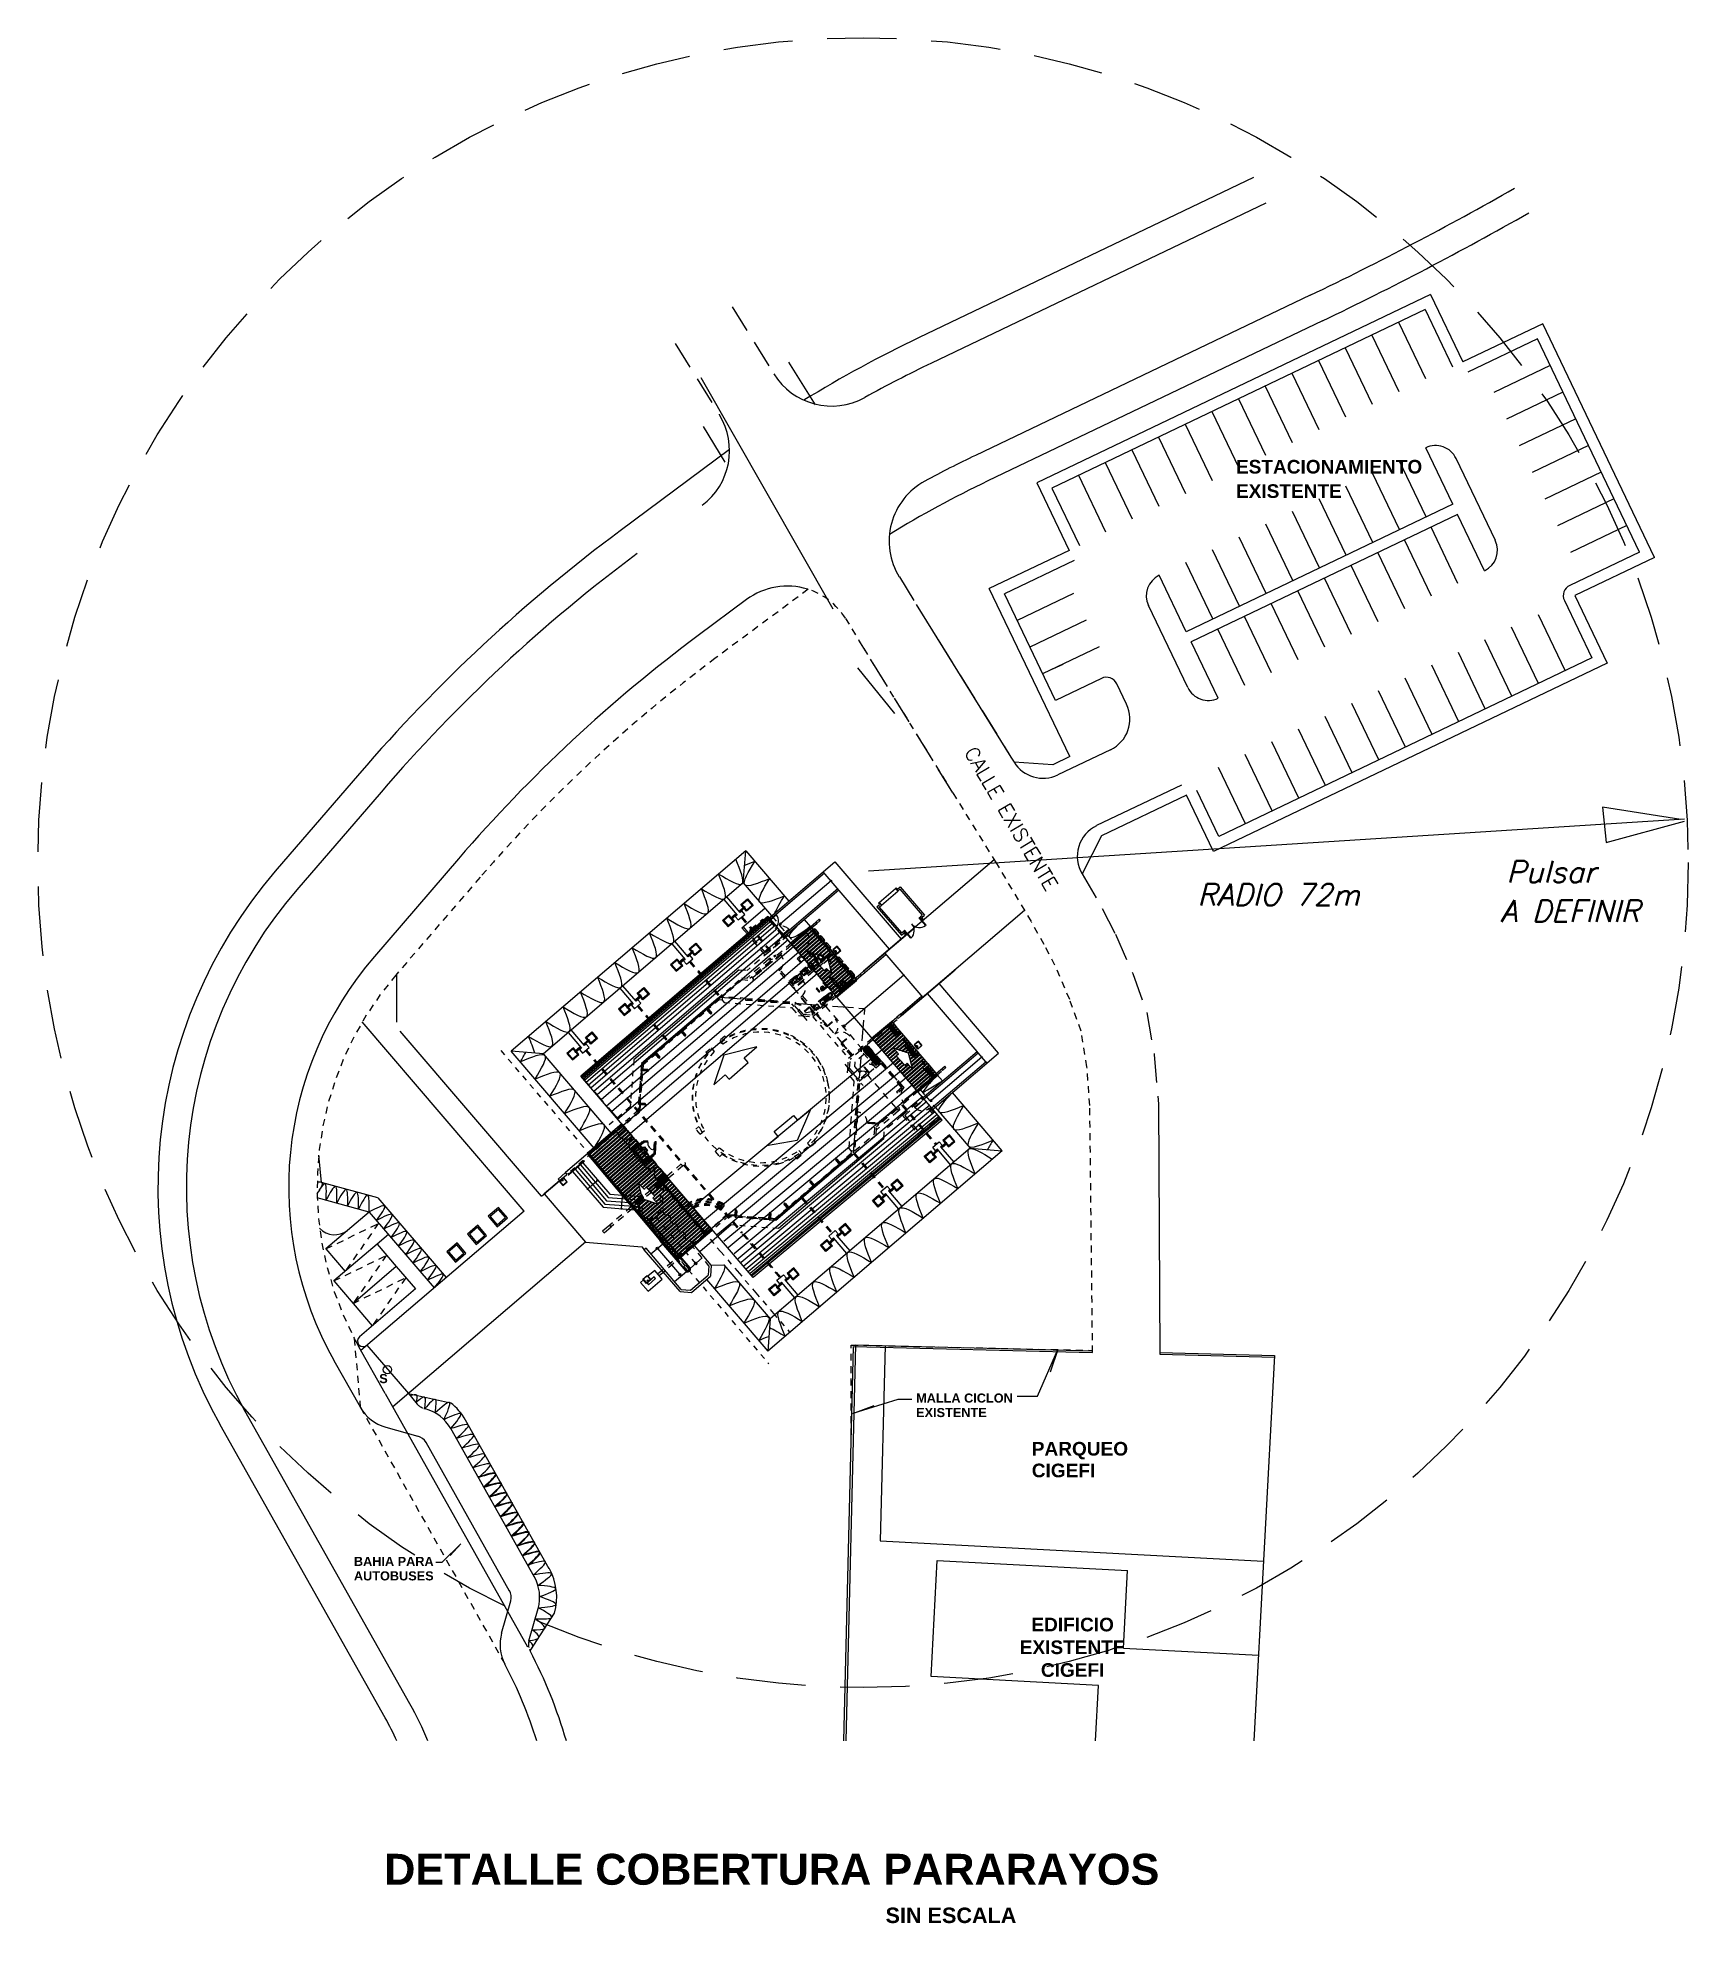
# Model space of a CAD drawing. Extents: x 268 to 383, y 668 to 793.
# Drawn here: x 353.02 to 382.74, y 759.34 to 793.3 of the extents above; entities that cross this region are included whole.
import ezdxf

# ---------------------------------------------------------------- set-up
doc = ezdxf.new("R2010")
doc.units = 0
doc.header["$LTSCALE"] = 0.5
doc.header["$MEASUREMENT"] = 0
for name, pattern in [('CENTER2', [1.125, 0.75, -0.125, 0.125, -0.125]), ('DASHDOTX2', [2, 1, -0.5, 0, -0.5]), ('DASHED2', [0.375, 0.25, -0.125]), ('DASHEDX2', [1.5, 1, -0.5]), ('HIDDEN', [0.375, 0.25, -0.125])]:
    doc.linetypes.add(name, pattern=pattern)
doc.layers.get('0').update_dxf_attribs({"linetype": 'CONTINUOUS'})
for name, color, linetype in [('2', 1, 'CONTINUOUS'), ('4', 3, 'CONTINUOUS'), ('6', 7, 'CONTINUOUS'), ('9', 1, 'DASHED2'), ('ACERA', 5, 'CONTINUOUS'), ('CALLE', 5, 'CONTINUOUS'), ('CALLE-PROY', 3, 'DASHED2'), ('COTAS', 1, 'CONTINUOUS'), ('DISEÑO-CORDON', 3, 'CONTINUOUS'), ('DISEÑO-ESTACIONAMIENTO', 1, 'CONTINUOUS'), ('DISEÑO-LINEA-PROPIEDAD', 3, 'CONTINUOUS'), ('EDIF', 7, 'CONTINUOUS'), ('EJES', 6, 'CENTER2'), ('escaleras', 1, 'CONTINUOUS'), ('ESPALDA-CORDON', 3, 'DASHEDX2'), ('M-ARQ', 1, 'CONTINUOUS'), ('M-sanitarios', 1, 'CONTINUOUS'), ('MALLA', 4, 'CONTINUOUS'), ('METAL', 1, 'CONTINUOUS'), ('MUEBLES', 1, 'CONTINUOUS'), ('murosbajos', 1, 'CONTINUOUS'), ('paredes', 1, 'CONTINUOUS'), ('pisoplanta', 1, 'CONTINUOUS'), ('PLUMA2', 1, 'CONTINUOUS'), ('PLUMA3', 5, 'CONTINUOUS'), ('PROYECCIONES', 6, 'HIDDEN'), ('PUERTAS', 1, 'CONTINUOUS'), ('T2', 5, 'CONTINUOUS'), ('talud', 5, 'CONTINUOUS'), ('TEXT', 5, 'CONTINUOUS'), ('TEXTO', 7, 'CONTINUOUS'), ('texturas', 6, 'CONTINUOUS'), ('TUBERIA', 7, 'DASHDOTX2'), ('tuberia_alumbrado', 3, 'DASHED2'), ('ventana', 1, 'CONTINUOUS'), ('ventanas', 1, 'CONTINUOUS'), ('vidrio', 6, 'CONTINUOUS')]:
    doc.layers.add(name, color=color, linetype=linetype)
doc.styles.add('ALR', font='sanssb__.ttf')
doc.styles.add('ALR4', font='sanssb__.ttf')
doc.styles.add('LEROY1', font='SIMPLEX9.SHX', dxfattribs={"oblique": 15})
doc.styles.add('romans', font='romans.shx')
pattern_1 = [(41, (697.10327, 476.549336), (-0.0335598784, 0.038606224), []), (41, (697.099075, 476.55416), (-0.0335598784, 0.038606224), []), (41, (697.09488, 476.55899), (-0.0335598784, 0.038606224), [])]

msp = doc.modelspace()

# ---------------------------------------------------------------- texts
at = {"layer": '2', "style": 'ALR4'}
for s, height, p in [('ESTACIONAMIENTO', 0.24554, (374.595, 785.452, -249.937)), ('EXISTENTE', 0.2455, (374.595, 785.013, -249.937)), ('S', 0.164, (359.171, 769.069)), ('MALLA CICLON', 0.16369, (368.837, 768.719)), ('EXISTENTE', 0.1637, (368.837, 768.458)), ('PARQUEO', 0.2455, (370.919, 767.765)), ('CIGEFI', 0.2455, (370.919, 767.374)), ('BAHIA PARA', 0.1637, (358.715, 765.777)), ('AUTOBUSES', 0.1637, (358.715, 765.516))]:
    msp.add_text(s, height=height, dxfattribs=at).set_placement(p)
at = {"layer": '2', "insert": (371.655, 764.844, -249.937), "char_height": 0.2455, "width": 6.88939, "attachment_point": 2, "style": 'ALR4'}
msp.add_mtext('EDIFICIO\\PEXISTENTE\\PCIGEFI', dxfattribs=at)
at = {"layer": 'T2', "style": 'romans'}
msp.add_text('CALLE EXISTENTE', height=0.25577, rotation=300.5848, dxfattribs=at).set_placement((369.693, 780.432, -249.937))
at = {"layer": 'TEXTO', "style": 'LEROY1', "oblique": 15}
for s, p in [('Pulsar ', (379.464, 778.086)), ('RADIO 72m', (373.902, 777.674)), ('A DEFINIR', (379.358, 777.38))]:
    msp.add_text(s, height=0.3878, dxfattribs=at).set_placement(p)
at = {"layer": 'TEXTO', "color": 3, "style": 'ALR'}
for s, height, p in [('DETALLE COBERTURA PARARAYOS', 0.55675, (359.26, 760.035)), ('SIN ESCALA', 0.2784, (368.287, 759.345))]:
    msp.add_text(s, height=height, dxfattribs=at).set_placement(p)

# ---------------------------------------------------------------- blocks, each defined once
blk = doc.blocks.new('WC-F1-P')
blk.add_line((-1.4, -23.3), (1.4, -23.3))
for points in [[(-8.2, -12.9, 0.049648), (-7.7, -18.1, 0.06346), (-6.4, -22, 0.103485), (-4.1, -25, 0.178458), (-2, -25.8), (2, -25.8, 0.178458), (4.1, -25, 0.103485), (6.4, -22, 0.06346), (7.7, -18.1, 0.049648), (8.2, -12.9), (8.2, 0), (-8.2, 0)], [(3.8, -24.6, 0.103485), (6, -21.8, 0.06346), (7.2, -18, 0.049648), (7.8, -12.9, 0.075858), (7.3, -9.9, 0.086069), (6.1, -7.5, 0.105985), (4.1, -5.8, 0.126201), (2, -5.3), (-2, -5.3, 0.126201), (-4.1, -5.8, 0.105985), (-6.1, -7.5, 0.086069), (-7.3, -9.9, 0.075858), (-7.8, -12.9, 0.049648), (-7.2, -18, 0.06346), (-6, -21.8, 0.103485), (-3.8, -24.6, 0.097511), (-3.2, -24.8, 0.09808), (-2.6, -24.8, 0.098895), (-2, -24.6, 0.099479), (-1.6, -24.2, 0.099479), (-1.4, -23.6, 0.098895), (-1.4, -23, 0.09808), (-1.6, -22.5, 0.097511), (-2, -22, -0.102445), (-3.9, -20.2, -0.077884), (-5, -17.5, -0.065096), (-5.5, -14.2, -0.024284), (-5.4, -12.9, -0.115331), (-5, -11.2, -0.103946), (-3.8, -9.7, -0.091071), (-2.1, -8.7, -0.083675), (0, -8.4, -0.083675), (2.1, -8.7, -0.091071), (3.8, -9.7, -0.103946), (5, -11.2, -0.115331), (5.4, -12.9, -0.024284), (5.5, -14.2, -0.065096), (5, -17.5, -0.077884), (3.9, -20.2, -0.102445), (2, -22, 0.097511), (1.6, -22.5, 0.09808), (1.4, -23, 0.098895), (1.4, -23.6, 0.099479), (1.6, -24.2, 0.099479), (2, -24.6, 0.098895), (2.6, -24.8, 0.09808), (3.2, -24.8, 0.097511)]]:
    blk.add_lwpolyline(points, format="xyb", close=True)
blk.add_lwpolyline([(-2, -13.4, -0.111064), (-1.9, -12.8, -0.102841), (-1.4, -12.2, -0.093011), (-0.8, -11.8, -0.087082), (0, -11.7, -0.087082), (0.8, -11.8, -0.093011), (1.4, -12.2, -0.102841), (1.9, -12.8, -0.111064), (2, -13.4, -0.111064)], format="xyb")
blk.add_circle((0, -2.3), 1)
blk = doc.blocks.new('FVALV1-P')
for p, q in [((-2.4, 0.1), (-4.6, 0.1)), ((-2.3, 0.6), (-2.3, -0.6)), ((-2.3, 0.6), (-1.6, 0.6)), ((1.4, 1), (1.9, 1)), ((1.9, 1), (1.9, -1)), ((1.9, 0.9), (2.4, 0.9)), ((2.9, 1), (2.4, 1)), ((2.4, 1), (2.4, -1)), ((2.9, 0), (2.4, 0)), ((2.9, 1), (2.9, -1)), ((2.9, 0.9), (5.8, 0.9)), ((6.2, 2.2), (3.2, 2.2)), ((3.2, 2.2), (3.2, 1.8)), ((3.8, 1.6), (3.8, 0.9)), ((3.9, 1.6), (3.9, 1.1)), ((4, 1), (4.5, 1)), ((4.6, 1.5), (4.6, 1.1)), ((4.9, 1.5), (4.9, 1.1)), ((5, 1), (5.5, 1)), ((5.6, 1.6), (5.6, 1.1)), ((5.8, 1.6), (5.8, 0.9)), ((6.2, 2.2), (6.2, 1.8)), ((-2.4, -0.1), (-4.6, -0.1)), ((-2.3, -0.6), (-1.6, -0.6)), ((1.4, -1), (1.9, -1)), ((1.9, -0.9), (2.4, -0.9)), ((2.9, -1), (2.4, -1)), ((2.9, -0.9), (5.8, -0.9)), ((3.8, -0.9), (3.8, -1.4)), ((3.9, -1.2), (3.9, -1.4)), ((4, -1.1), (4.5, -1.1)), ((4.6, -1.2), (4.6, -1.6)), ((4.9, -1.2), (4.9, -1.6)), ((5, -1.1), (5.5, -1.1)), ((5.6, -1.2), (5.6, -1.4)), ((5.8, -0.9), (5.8, -1.4))]:
    blk.add_line(p, q)
blk.add_lwpolyline([(1, 0), (0.5, 0.9), (-0.5, 0.9), (-1, 0), (-0.5, -0.9), (0.5, -0.9)], close=True)
for radius in [1.75, 1, 0.342]:
    blk.add_circle((0, 0), radius)
for centre, radius, start, end in [((-4.6, 0), 0.125, 90, 270), ((-2.4, 0.2), 0.125, 270, 360), ((4.8, 6.1), 4.63, 251.07536, 288.92464), ((5.1, 0), 1.63, 147.79577, 212.20423), ((4, 1.1), 0.125, 180, 270), ((4.5, 1.1), 0.125, 270, 360), ((5, 1.1), 0.125, 180, 270), ((5.5, 1.1), 0.125, 270, 360), ((4.4, 0), 1.62, 327.79517, 32.20483), ((-2.4, -0.3), 0.125, 0, 90), ((4.8, 0.5), 2.12, 241.92751, 298.07249), ((4, -1.2), 0.125, 90, 180), ((4.5, -1.2), 0.125, 0, 90), ((5, -1.2), 0.125, 90, 180), ((5.5, -1.2), 0.125, 0, 90)]:
    blk.add_arc(centre, radius, start, end)
blk = doc.blocks.new('fluxometro')
at = {"xscale": 0.02499999999997726, "yscale": 0.02499999999997726, "zscale": 0.025, "rotation": 180}
for name, p in [('WC-F1-P', (0, 0)), ('FVALV1-P', (0, 0.06))]:
    blk.add_blockref(name, p, dxfattribs=at)
blk = doc.blocks.new('LAVATORIO_11')
at = {"color": 0, "linetype": 'ByBlock'}
for p, q in [((0.01, 0), (-0.27, 0)), ((0, 0), (0.29, 0))]:
    blk.add_line(p, q, dxfattribs=at)
for centre, radius in [((0.01, -0.22), 0.0358), ((0.01, -0.22), 0.0267), ((0.01, -0.08), 0.0128)]:
    blk.add_circle(centre, radius, dxfattribs=at)
for centre, radius, start, end in [((0.26, -0.27), 0.593, 152.6954, 205.5583), ((-0.24, -0.27), 0.593, 334.4417, 27.3056), ((-0.05, -0.33), 0.242, 152.91, 174.3342), ((-0.11, -0.35), 0.191, 168.0413, 247.6653), ((-0.21, -0.49), 0.0809, 207.7138, 249.5405), ((-0.15, -0.3), 0.146, 99.4676, 147.8104), ((0.01, 0.37), 0.964, 255.2815, 284.7185), ((0.01, 0.04), 0.589, 251.5778, 288.4222), ((-0.02, -0.99), 0.852, 87.9529, 99.9832), ((0.03, -0.99), 0.852, 80.0168, 92.0471), ((0.16, -0.3), 0.146, 32.1896, 80.5324), ((0.12, -0.35), 0.191, 292.3347, 11.9587), ((0.23, -0.49), 0.0809, 290.4595, 332.2862), ((0.06, -0.33), 0.242, 5.6658, 27.09)]:
    blk.add_arc(centre, radius, start, end, dxfattribs=at)
blk = doc.blocks.new('inod-minusv.')
at = {"layer": 'M-sanitarios'}
for p, q in [((-0.9, 0.02), (-0.98, 0.02)), ((-0.98, 0), (-0.98, 0.02)), ((-0.96, 0.02), (-0.96, 0.04)), ((-0.06, 0.07), (-0.92, 0.07)), ((-0.92, 0.02), (-0.92, 0.04)), ((-0.06, 0.04), (-0.92, 0.04)), ((-0.9, 0), (-0.9, 0.02)), ((-0.3, 0.08), (-0.29, 0.08)), ((-0.3, 0.03), (-0.29, 0.03)), ((-0.29, 0.08), (-0.28, 0.08)), ((-0.29, 0.07), (-0.29, 0.08)), ((-0.29, 0.03), (-0.29, 0.04)), ((-0.29, 0.03), (-0.28, 0.03)), ((-0.26, 0.08), (-0.28, 0.08)), ((-0.28, 0.07), (-0.28, 0.08)), ((-0.28, 0.03), (-0.28, 0.04)), ((-0.26, 0.03), (-0.28, 0.03)), ((-0.26, 0.08), (-0.19, 0.08)), ((-0.26, 0.07), (-0.26, 0.08)), ((-0.26, 0.03), (-0.26, 0.04)), ((-0.26, 0.03), (-0.19, 0.03)), ((-0.26, 0), (-0.26, 0.01)), ((-0.24, 0.09), (-0.24, 0.09)), ((-0.24, 0.08), (-0.24, 0.09)), ((-0.24, 0.08), (-0.23, 0.08)), ((-0.24, 0.03), (-0.23, 0.03)), ((-0.24, 0.02), (-0.24, 0.03)), ((-0.24, 0.02), (-0.24, 0.03)), ((-0.22, 0.09), (-0.22, 0.1)), ((-0.22, 0.09), (-0.22, 0.1)), ((-0.22, 0.02), (-0.22, 0.03)), ((-0.22, 0.02), (-0.22, 0.03)), ((-0.21, 0.08), (-0.2, 0.08)), ((-0.21, 0.03), (-0.2, 0.03)), ((-0.2, 0.09), (-0.2, 0.09)), ((-0.2, 0.02), (-0.2, 0.03)), ((-0.19, 0.08), (-0.19, 0.09)), ((-0.19, 0.02), (-0.19, 0.03)), ((-0.18, 0), (-0.18, 0.01)), ((-0.08, 0), (-0.08, 0.02)), ((0, 0.02), (-0.08, 0.02)), ((-0.06, 0.02), (-0.06, 0.04)), ((-0.02, 0.02), (-0.02, 0.04)), ((0, 0), (0, 0.02)), ((0.04, 0.32), (0.04, 1.33)), ((0.09, 1.37), (0.07, 1.37)), ((0.09, 1.33), (0.07, 1.33)), ((0.07, 0.32), (0.07, 1.33)), ((0.09, 0.32), (0.07, 0.32)), ((0.09, 0.28), (0.07, 0.28)), ((0.09, 1.31), (0.09, 1.39)), ((0.11, 1.39), (0.09, 1.39)), ((0.11, 1.31), (0.09, 1.31)), ((0.11, 0.34), (0.09, 0.34)), ((0.09, 0.26), (0.09, 0.34)), ((0.11, 0.26), (0.09, 0.26)), ((-0.18, 0), (-0.26, 0))]:
    blk.add_line(p, q, dxfattribs=at)
for points in [[(-0.13, 0.32, 0.049648), (-0.14, 0.45, 0.06346), (-0.18, 0.55, 0.103485), (-0.23, 0.62, 0.178458), (-0.29, 0.64), (-0.39, 0.64, 0.178458), (-0.44, 0.62, 0.103485), (-0.5, 0.55, 0.06346), (-0.53, 0.45, 0.049648), (-0.54, 0.32), (-0.54, 0.07)], [(-0.54, 0.32, -0.049648), (-0.53, 0.45, -0.06346), (-0.5, 0.55, -0.103485), (-0.44, 0.62, -0.178458), (-0.39, 0.64), (-0.29, 0.64, -0.178458), (-0.23, 0.62, -0.103485), (-0.18, 0.55, -0.06346), (-0.14, 0.45, -0.049648), (-0.13, 0.32), (-0.13, 0.07)], [(-0.13, 0.04), (-0.13, 0), (-0.54, 0), (-0.54, 0.04, -0.049648)]]:
    blk.add_lwpolyline(points, format="xyb", dxfattribs=at)
blk.add_lwpolyline([(-0.24, 0.61, -0.103485), (-0.19, 0.54, -0.06346), (-0.16, 0.45, -0.049648), (-0.14, 0.32, -0.075858), (-0.16, 0.25, -0.086069), (-0.19, 0.19, -0.105985), (-0.23, 0.14, -0.126201), (-0.29, 0.13), (-0.39, 0.13, -0.126201), (-0.44, 0.14, -0.105985), (-0.49, 0.19, -0.086069), (-0.52, 0.25, -0.075858), (-0.53, 0.32, -0.049648), (-0.52, 0.45, -0.06346), (-0.49, 0.54, -0.103485), (-0.43, 0.61, -0.097511), (-0.42, 0.62, -0.09808), (-0.4, 0.62, -0.098895), (-0.39, 0.62, -0.099479), (-0.38, 0.6, -0.099479), (-0.37, 0.59, -0.098895), (-0.37, 0.58, -0.09808), (-0.38, 0.56, -0.097511), (-0.39, 0.55, 0.102445), (-0.43, 0.5, 0.077884), (-0.46, 0.44, 0.065096), (-0.47, 0.35, 0.024284), (-0.47, 0.32, 0.115331), (-0.46, 0.28, 0.103946), (-0.43, 0.24, 0.091071), (-0.39, 0.22, 0.083675), (-0.34, 0.21, 0.083675), (-0.28, 0.22, 0.091071), (-0.24, 0.24, 0.103946), (-0.21, 0.28, 0.115331), (-0.2, 0.32, 0.024284), (-0.2, 0.35, 0.065096), (-0.21, 0.44, 0.077884), (-0.24, 0.5, 0.102445), (-0.29, 0.55, -0.097511), (-0.3, 0.56, -0.09808), (-0.3, 0.58, -0.098895), (-0.3, 0.59, -0.099479), (-0.3, 0.6, -0.099479), (-0.29, 0.62, -0.098895), (-0.27, 0.62, -0.09808), (-0.26, 0.62, -0.097511)], format="xyb", close=True, dxfattribs=at)
for points in [[(-0.35, 0.07), (-0.35, 0.08), (-0.33, 0.08), (-0.32, 0.07)], [(-0.32, 0.04), (-0.33, 0.03), (-0.35, 0.03), (-0.35, 0.04)]]:
    blk.add_lwpolyline(points, dxfattribs=at)
for centre, radius, start, end in [((-0.92, 0.04), 0.0375, 90, 180), ((-0.34, 0.06), 0.0437, 25.3769, 154.6231), ((-0.34, 0.06), 0.0438, 205.3769, 334.6231), ((-0.34, 0.06), 0.025, 48.5904, 131.4096), ((-0.34, 0.06), 0.025, 228.5904, 311.4096), ((-0.22, -0.1), 0.116, 71.0754, 108.9246), ((-0.21, 0.06), 0.0406, 147.7958, 152.5136), ((-0.21, 0.06), 0.0406, 207.4864, 212.2042), ((-0.22, 0.04), 0.0531, 61.9275, 118.0725), ((-0.24, 0.09), 0.00312, 180, 270), ((-0.24, 0.03), 0.00313, 90, 180), ((-0.23, 0.09), 0.00312, 270, 0), ((-0.23, 0.03), 0.00313, 0, 90), ((-0.21, 0.09), 0.00312, 180, 270), ((-0.21, 0.03), 0.00312, 90, 180), ((-0.2, 0.09), 0.00313, 270, 360), ((-0.2, 0.03), 0.00312, 360, 90), ((-0.23, 0.06), 0.0406, 27.4869, 32.2048), ((-0.23, 0.06), 0.0406, 327.7952, 332.5131), ((-0.06, 0.04), 0.0375, 0, 90), ((0.07, 1.33), 0.0375, 90, 180), ((0.07, 0.32), 0.0375, 180, 270)]:
    blk.add_arc(centre, radius, start, end, dxfattribs=at)
blk = doc.blocks.new('mingitorio')
at = {"layer": 'M-sanitarios'}
for p, q in [((-0.2, 0), (0, 0)), ((0.2, 0), (0, 0)), ((-0.02, -0.06), (-0.02, -0.04)), ((-0.02, -0.04), (0.02, -0.04)), ((-0.02, -0.06), (0.02, -0.06)), ((0.02, -0.06), (0.02, -0.04))]:
    blk.add_line(p, q, dxfattribs=at)
for centre, radius, start, end in [((0.2, 0), 0.4, 180, 202.7554), ((-0.2, 0), 0.4, 337.2446, 0), ((0.11, -0.04), 0.3, 202.7554, 224.0645), ((-0.08, -0.11), 0.075, 100.2235, 201.4058), ((0.07, -0.05), 0.24, 201.4058, 228.8431), ((-0.05, -0.11), 0.075, 105.5014, 169.5329), ((0.01, -0.13), 0.145, 169.5329, 234.3331), ((-0.03, -0.14), 0.08, 85.5164, 162.0283), ((-0.01, -0.14), 0.1, 162.0283, 180.7764), ((0.09, -0.14), 0.2, 180.7764, 192.5159), ((-0.01, -0.16), 0.1, 192.5159, 233.4907), ((0, -0.14), 0.15, 224.0645, 270), ((0, -0.55), 0.52, 90, 100.2235), ((-0.04, -0.16), 0.12, 78.4942, 105.5014), ((0, 0.29), 0.35, 265.5164, 267.216), ((0, -0.13), 0.0325, 90, 270), ((0, -0.13), 0.025, 90, 270), ((-0.02, -0.03), 0.006, 258.4942, 270), ((0, -0.55), 0.52, 79.7765, 90), ((0, -0.13), 0.025, 270, 90), ((0, -0.13), 0.0325, 270, 90), ((0, -0.14), 0.15, 270, 315.9355), ((0.04, -0.16), 0.12, 74.4986, 102.0896), ((0, 0.29), 0.35, 272.784, 274.4836), ((0.03, -0.14), 0.08, 17.9717, 94.4836), ((0.05, -0.11), 0.075, 10.4671, 74.4986), ((-0.01, -0.13), 0.145, 305.6669, 10.4671), ((0.01, -0.16), 0.1, 306.5093, 347.4841), ((-0.07, -0.05), 0.24, 311.1569, 338.5942), ((0.08, -0.11), 0.075, 338.5942, 79.7765), ((0.01, -0.14), 0.1, 359.2236, 17.9717), ((-0.09, -0.14), 0.2, 347.4841, 359.2236), ((-0.11, -0.04), 0.3, 315.9355, 337.2446)]:
    blk.add_arc(centre, radius, start, end, dxfattribs=at)
blk = doc.blocks.new('SILLA-OFICINA-01')
at = {"color": 0}
for p, q in [((0.21, 0), (-0.21, 0)), ((0.21, 0), (0.21, -0.03)), ((-0.3, -0.21), (-0.3, -0.37)), ((-0.29, -0.15), (-0.29, -0.2)), ((-0.25, -0.15), (-0.25, -0.2)), ((-0.23, -0.21), (-0.23, -0.37)), ((-0.21, 0), (-0.21, -0.03)), ((-0.21, -0.08), (0.21, -0.08)), ((-0.21, -0.08), (-0.21, -0.43)), ((-0.04, -0.08), (-0.04, -0.05)), ((0.05, -0.05), (0.05, -0.08)), ((0.21, -0.08), (0.21, -0.43)), ((0.23, -0.21), (0.23, -0.37)), ((0.25, -0.15), (0.25, -0.2)), ((0.29, -0.15), (0.29, -0.2)), ((0.3, -0.21), (0.3, -0.37))]:
    blk.add_line(p, q, dxfattribs=at)
for centre, radius, start, end in [((-0.27, -0.26), 0.0628, 58.952, 121.0494), ((-0.27, -0.32), 0.0628, 238.952, 301.0494), ((-0.27, -0.16), 0.0218, 24.6645, 155.1058), ((0, 0.84), 0.895, 256.424, 283.5774), ((0, 0.44), 0.894, 256.4219, 283.5647), ((0.27, -0.26), 0.0628, 58.9521, 121.0493), ((0.27, -0.32), 0.0628, 238.952, 301.0493), ((0.27, -0.16), 0.0218, 24.8958, 155.3367)]:
    blk.add_arc(centre, radius, start, end, dxfattribs=at)
blk = doc.blocks.new('apoymuro-cortina')
at = {"layer": 'vidrio', "color": 1, "linetype": 'Continuous'}
for p, q in [((0, 0), (-0.1, 0)), ((0, -0.06), (0, 0)), ((-0.13, 0), (-0.13, -0.06)), ((-0.12, 0), (-0.12, 0)), ((-0.12, 0), (-0.12, 0)), ((-0.12, 0), (-0.12, 0)), ((-0.12, 0), (-0.12, 0)), ((-0.12, -0.01), (-0.12, 0)), ((-0.12, -0.01), (-0.12, -0.01)), ((-0.12, -0.01), (-0.12, -0.01)), ((-0.12, -0.01), (-0.12, -0.01)), ((-0.12, -0.01), (-0.12, -0.01)), ((-0.12, -0.03), (-0.12, -0.01)), ((-0.12, -0.03), (-0.1, -0.03)), ((-0.12, -0.04), (-0.12, -0.03)), ((-0.1, -0.03), (-0.12, -0.03)), ((-0.12, -0.04), (-0.12, -0.04)), ((-0.12, -0.05), (-0.12, -0.05)), ((-0.12, -0.05), (-0.12, -0.05)), ((-0.12, -0.05), (-0.12, -0.05)), ((-0.12, -0.05), (-0.12, -0.05)), ((-0.12, -0.05), (-0.12, -0.05)), ((-0.12, -0.05), (-0.12, -0.05)), ((-0.12, -0.06), (-0.12, -0.05)), ((-0.12, -0.06), (-0.12, -0.06)), ((-0.1, 0), (-0.1, -0.01)), ((-0.1, 0), (-0.1, 0)), ((-0.1, 0), (-0.1, 0)), ((-0.1, 0), (-0.1, 0)), ((-0.1, -0.01), (-0.1, -0.03)), ((-0.1, -0.01), (-0.1, -0.01)), ((-0.1, -0.01), (-0.1, -0.01)), ((-0.1, -0.01), (-0.1, -0.01)), ((-0.1, -0.01), (-0.1, -0.01)), ((-0.1, -0.03), (-0.1, -0.04)), ((-0.1, -0.04), (-0.1, -0.04)), ((-0.1, -0.05), (-0.1, -0.06)), ((-0.1, -0.05), (-0.1, -0.05)), ((-0.1, -0.05), (-0.1, -0.05)), ((-0.1, -0.05), (-0.1, -0.05)), ((-0.1, -0.05), (-0.1, -0.05)), ((-0.1, -0.05), (-0.1, -0.05)), ((-0.1, -0.05), (-0.1, -0.05)), ((-0.1, -0.06), (-0.09, -0.06)), ((-0.09, 0), (-0.09, -0.05)), ((0, 0), (-0.09, 0)), ((-0.09, -0.05), (0, -0.05)), ((-0.09, -0.06), (0, -0.06)), ((0, -0.05), (0, 0))]:
    blk.add_line(p, q, dxfattribs=at)
at = {"layer": 'vidrio', "linetype": 'Continuous'}
for p, q in [((-0.04, 0), (-0.04, 0.01)), ((-0.04, 0.01), (0.03, 0.01)), ((0.03, 0), (-0.04, 0)), ((-0.03, 0.01), (-0.03, 0.02)), ((-0.03, 0.02), (-0.01, 0.02)), ((-0.01, 0.01), (-0.03, 0.01)), ((-0.03, 0.01), (-0.03, 0.01)), ((-0.03, 0.01), (-0.01, 0.01)), ((-0.03, 0.01), (-0.01, 0.01)), ((-0.01, 0.01), (-0.03, 0.01)), ((-0.03, 0.01), (-0.03, 0.01)), ((-0.01, 0.01), (-0.03, 0.01)), ((-0.02, 0.02), (-0.02, 0.01)), ((-0.01, 0.02), (-0.02, 0.02)), ((-0.01, 0.02), (-0.01, 0.01)), ((-0.01, 0.01), (-0.01, 0.02)), ((-0.01, 0.01), (-0.01, 0.01)), ((-0.01, 0.01), (-0.01, 0.01)), ((0.03, -0.06), (0.03, 0.01)), ((0.03, -0.06), (0.03, 0)), ((-0.11, -0.04), (-0.11, -0.04)), ((0.03, -0.06), (-0.04, -0.06)), ((-0.04, -0.06), (0.03, -0.06)), ((-0.04, -0.06), (-0.04, -0.06)), ((-0.03, -0.06), (-0.01, -0.06)), ((-0.03, -0.06), (-0.03, -0.06)), ((-0.01, -0.06), (-0.03, -0.06)), ((-0.03, -0.07), (-0.03, -0.08)), ((-0.03, -0.07), (-0.03, -0.07)), ((-0.01, -0.07), (-0.03, -0.07)), ((-0.03, -0.07), (-0.01, -0.07)), ((-0.01, -0.07), (-0.03, -0.07)), ((-0.03, -0.08), (-0.01, -0.08)), ((-0.01, -0.01), (-0.02, -0.01)), ((-0.02, -0.01), (-0.02, -0.05)), ((-0.02, -0.05), (-0.01, -0.05)), ((-0.02, -0.08), (-0.02, -0.07)), ((-0.02, -0.08), (-0.02, -0.08)), ((-0.01, -0.08), (-0.02, -0.08)), ((-0.01, -0.08), (-0.02, -0.08)), ((-0.01, -0.08), (-0.02, -0.08)), ((-0.01, -0.08), (-0.02, -0.08)), ((-0.02, -0.08), (-0.02, -0.08)), ((-0.01, -0.08), (-0.02, -0.08)), ((-0.01, -0.08), (-0.02, -0.08)), ((-0.01, -0.08), (-0.02, -0.08)), ((-0.02, -0.08), (-0.02, -0.08)), ((-0.01, -0.05), (-0.01, -0.01)), ((-0.01, -0.06), (-0.01, -0.06)), ((-0.01, -0.07), (-0.01, -0.07)), ((-0.01, -0.07), (-0.01, -0.08)), ((-0.01, -0.08), (-0.01, -0.07)), ((-0.01, -0.08), (-0.01, -0.08)), ((-0.01, -0.08), (-0.01, -0.08))]:
    blk.add_line(p, q, dxfattribs=at)
at = {"layer": 'vidrio', "color": 1, "linetype": 'Continuous', "extrusion": (0, 0, -1)}
for centre, major_axis, start_param, end_param in [((-0.1, 0), (0.000451, -0.000451), 2.356194, 3.926991), ((-0.12, 0), (0.000451, -0.000451), 2.356194, 3.926991), ((-0.12, -0.06), (0.000451, 0.000451), 2.356194, 3.926991), ((-0.12, 0), (0.000451, -0.000451), 3.926991, 5.497787), ((-0.12, 0), (0.000451, -0.000451), -0.785398, 0.785398), ((-0.12, 0), (0.000451, 0.000451), 2.356194, 3.926991), ((-0.12, 0), (0.000451, -0.000451), 2.356194, 3.926991), ((-0.12, -0.01), (0.000451, 0.000451), 2.356194, 3.926991), ((-0.12, -0.01), (0.000451, -0.000451), 2.356194, 3.926991), ((-0.12, -0.01), (0.000451, -0.000451), 3.926991, 5.497787), ((-0.12, -0.01), (0.000451, -0.000451), -0.785398, 0.785398), ((-0.12, -0.01), (0.000451, -0.000451), 2.356194, 3.926991), ((-0.12, -0.04), (0.000451, 0.000451), 2.356194, 3.926991), ((-0.12, -0.05), (0.000451, -0.000451), 3.926991, 5.497787), ((-0.12, -0.05), (0.000451, -0.000451), -0.785398, 0.785398), ((-0.12, -0.05), (0.000451, 0.000451), 2.356194, 3.926991), ((-0.12, -0.05), (0.000451, -0.000451), 2.356194, 3.926991), ((-0.12, -0.05), (0.000451, 0.000451), 2.356194, 3.926991), ((-0.12, -0.05), (0.000451, -0.000451), 2.356194, 3.926991), ((-0.12, -0.05), (0.000451, -0.000451), 3.926991, 5.497787), ((-0.12, -0.06), (0.000451, -0.000451), -0.785398, 0.785398), ((-0.1, 0), (0.000451, 0.000451), 5.497787, 7.068583), ((-0.1, 0), (0.000451, -0.000451), -0.785398, 0.785398), ((-0.1, 0), (0.000451, 0.000451), 2.356194, 3.926991), ((-0.1, -0.01), (0.000451, -0.000451), -0.785398, 0.785398), ((-0.1, -0.01), (0.000451, -0.000451), 3.926991, 5.497787), ((-0.1, -0.01), (0.000451, 0.000451), 2.356194, 3.926991), ((-0.1, -0.01), (0.000451, -0.000451), 2.356194, 3.926991), ((-0.1, -0.01), (0.000451, -0.000451), 3.926991, 5.497787), ((-0.1, -0.05), (0.000451, -0.000451), 2.356194, 3.926991), ((-0.1, -0.04), (0.000451, -0.000451), -0.785398, 0.785398), ((-0.1, -0.05), (0.000451, -0.000451), 2.356194, 3.926991), ((-0.1, -0.05), (0.000451, -0.000451), 3.926991, 5.497787), ((-0.1, -0.05), (0.000451, 0.000451), 5.497787, 7.068583), ((-0.1, -0.05), (0.000451, -0.000451), -0.785398, 0.785398), ((-0.1, -0.05), (0.000451, 0.000451), 2.356194, 3.926991), ((-0.1, -0.06), (0.000451, 0.000451), 2.356194, 3.926991), ((-0.09, 0), (0.000361, 0.000361), 3.926991, 5.497787), ((-0.09, -0.05), (0.000361, 0.000361), 2.356194, 3.926991)]:
    blk.add_ellipse(centre, major_axis=major_axis, ratio=1, start_param=start_param, end_param=end_param, dxfattribs=at)
at = {"layer": 'vidrio', "linetype": 'Continuous', "extrusion": (0, 0, -1)}
for centre, major_axis, start_param, end_param in [((-0.03, 0.02), (0.00325, -0.00325), 3.399063, 4.454918), ((-0.03, 0.02), (0.00325, -0.00325), 0.257471, 1.313326), ((-0.02, 0), (0.0144, -0.0144), 3.678281, 4.175701), ((-0.02, 0.03), (0.0144, 0.0144), 2.107484, 2.604904), ((-0.01, 0.02), (0.00325, -0.00325), 3.399063, 4.454918), ((-0.01, 0.02), (0.00325, -0.00325), 0.257471, 1.313326), ((-0.03, -0.07), (0.00325, 0.00325), 4.96986, 6.025715), ((-0.03, -0.07), (0.00325, 0.00325), 1.828267, 2.884122), ((-0.02, -0.09), (0.0144, 0.0144), 5.249077, 5.746497), ((-0.02, -0.06), (0.0144, -0.0144), 0.536688, 1.034108), ((-0.01, -0.07), (0.00325, 0.00325), 4.96986, 6.025715), ((-0.01, -0.07), (0.00325, 0.00325), 1.828267, 2.884122)]:
    blk.add_ellipse(centre, major_axis=major_axis, ratio=1, start_param=start_param, end_param=end_param, dxfattribs=at)
at = {"layer": 'vidrio', "color": 5, "linetype": 'Continuous', "extrusion": (0, 0, -1)}
for centre, major_axis, start_param, end_param in [((0, 0), (0.000361, -0.000361), 3.926991, 5.497787), ((0, -0.05), (0.000361, 0.000361), 0.785398, 2.356194)]:
    blk.add_ellipse(centre, major_axis=major_axis, ratio=1, start_param=start_param, end_param=end_param, dxfattribs=at)

# ---------------------------------------------------------------- hatches: boundary and pattern name
at = {"layer": '2'}
h = msp.add_hatch(dxfattribs=at)
h.set_pattern_fill('PLAST', color=256, scale=0.204615, angle=41, style=0)
h.set_pattern_definition(pattern_1)
h.paths.add_polyline_path([(366.979, 776.807), (367.071, 776.707), (367.03, 776.67), (367.184, 776.502), (367.224, 776.54), (367.328, 776.427), (367.247, 776.722)], flags=16)
edge = h.paths.add_edge_path()
edge.add_line((367.765, 776.325), (366.935, 777.299))
edge.add_line((366.935, 777.299), (366.58, 776.994))
edge.add_line((366.58, 776.994), (367.404, 776.023))
edge.add_line((367.404, 776.023), (367.765, 776.322))
h = msp.add_hatch(dxfattribs=at)
h.set_pattern_fill('PLAST', color=256, scale=0.204615, angle=41, style=0)
h.set_pattern_definition([(41, (698.552506, 474.841864), (-0.0335598784, 0.038606224), []), (41, (698.54831, 474.84669), (-0.0335598784, 0.038606224), []), (41, (698.544116, 474.851515), (-0.0335598784, 0.038606224), [])])
h.paths.add_polyline_path([(368.429, 775.1), (368.52, 774.999), (368.48, 774.962), (368.633, 774.795), (368.674, 774.832), (368.777, 774.719), (368.697, 775.014)], flags=16)
edge = h.paths.add_edge_path()
edge.add_line((369.214, 774.617), (368.384, 775.591))
edge.add_line((368.384, 775.591), (368.029, 775.287))
edge.add_line((368.029, 775.287), (368.854, 774.316))
edge.add_line((368.854, 774.316), (369.214, 774.615))
h = msp.add_hatch(dxfattribs=at)
h.set_pattern_fill('PLAST', color=256, scale=0.204615, angle=41, style=0)
h.set_pattern_definition(pattern_1)
h.paths.add_polyline_path([(363.844, 772.661), (363.938, 772.563), (363.978, 772.601), (364.135, 772.437), (364.095, 772.399), (364.201, 772.288), (363.912, 772.388)], flags=16)
edge = h.paths.add_edge_path()
edge.add_line((365.166, 771.825), (363.539, 773.739))
edge.add_line((363.539, 773.739), (362.933, 773.218))
edge.add_line((362.933, 773.218), (364.547, 771.295))
edge.add_line((364.547, 771.295), (365.169, 771.829))
at = {"layer": 'texturas'}
h = msp.add_hatch(dxfattribs=at)
h.set_pattern_fill('LINE,_O', color=256, scale=0.061384, angle=40.53)
h.set_pattern_definition([(40.53, (33.7162555, 773.502004), (-0.00498630962, 0.00583203227), [])])
h.paths.add_polyline_path([(369.112, 774.572), (369.174, 774.625), (369.042, 774.781), (368.979, 774.727)])
h.paths.add_polyline_path([(368.78, 774.961), (368.842, 775.014), (368.714, 775.163), (368.652, 775.11)])
h.paths.add_polyline_path([(368.453, 775.343), (368.515, 775.396), (368.395, 775.536), (368.333, 775.483)])
h.paths.add_polyline_path([(367.96, 775.164), (367.936, 775.144), (367.866, 775.084), (368.116, 774.792), (368.21, 774.872)])

# ---------------------------------------------------------------- linework, layer by layer
at = {"layer": '2', "ltscale": 2}
for p, q in [((366.18, 777.463, -249.937), (362.817, 774.588, -249.937)), ((366.184, 777.456, -249.937), (362.822, 774.581, -249.937)), ((366.198, 777.443, -249.937), (362.836, 774.568, -249.937)), ((366.203, 777.415, -249.937), (362.841, 774.54, -249.937)), ((366.237, 777.402, -249.937), (362.875, 774.527, -249.937)), ((366.261, 777.361, -249.937), (362.898, 774.486, -249.937)), ((366.302, 777.313, -249.937), (362.939, 774.438, -249.937)), ((366.349, 777.262, -249.937), (362.987, 774.387, -249.937)), ((366.404, 777.205, -249.937), (363.041, 774.33, -249.937)), ((366.461, 777.14, -249.937), (363.099, 774.265, -249.937)), ((366.536, 777.052, -249.937), (363.174, 774.177, -249.937)), ((366.628, 776.929, -249.937), (363.265, 774.055, -249.937)), ((366.723, 776.834, -249.937), (363.361, 773.959, -249.937)), ((366.822, 776.695, -249.937), (363.459, 773.82, -249.937)), ((366.924, 776.586, -249.937), (363.561, 773.711, -249.937)), ((367.056, 776.44, -249.937), (363.694, 773.565, -249.937)), ((368.224, 775.071, -249.937), (364.824, 772.24, -249.937)), ((368.427, 774.838, -249.937), (365.028, 772.007, -249.937)), ((368.539, 774.672, -249.937), (365.139, 771.841, -249.937)), ((368.656, 774.571, -249.937), (365.256, 771.74, -249.937)), ((368.776, 774.45, -249.937), (365.377, 771.619, -249.937)), ((368.854, 774.34, -249.937), (365.455, 771.509, -249.937)), ((368.959, 774.229, -249.937), (365.56, 771.398, -249.937)), ((369.03, 774.141, -249.937), (365.631, 771.31, -249.937)), ((369.084, 774.073, -249.937), (365.685, 771.242, -249.937)), ((369.132, 774.01, -249.937), (365.733, 771.178, -249.937)), ((369.174, 773.954, -249.937), (365.775, 771.123, -249.937)), ((369.214, 773.906, -249.937), (365.815, 771.075, -249.937)), ((369.251, 773.876, -249.937), (365.851, 771.044, -249.937)), ((369.258, 773.84, -249.937), (365.859, 771.009, -249.937)), ((369.284, 773.83, -249.937), (365.885, 770.999, -249.937)), ((369.308, 773.807, -249.937), (365.905, 770.972, -249.937))]:
    msp.add_line(p, q, dxfattribs=at)
at = {"layer": '2'}
for points in [[(367.765, 776.325), (366.935, 777.299), (366.58, 776.994), (367.404, 776.023), (367.765, 776.322)], [(365.166, 771.825), (363.539, 773.739), (362.933, 773.218), (364.547, 771.295), (365.169, 771.829)], [(370.658, 768.833), (371.023, 768.833), (371.388, 769.675), (371.249, 769.267)], [(368.757, 768.772), (368.505, 768.772), (367.697, 768.52), (368.079, 768.668)], [(360.189, 765.843), (360.301, 765.843), (360.64, 766.173), (360.449, 765.965)]]:
    msp.add_lwpolyline(points, dxfattribs=at)
msp.add_circle((359.318, 769.312), 0.075, dxfattribs=at)
at = {"layer": '4', "elevation": -249.937}
for points in [[(365.428, 777.826), (365.374, 777.78), (365.613, 777.5), (365.582, 777.473), (365.635, 777.411), (365.752, 777.511), (365.698, 777.573), (365.667, 777.546), (365.428, 777.826)], [(364.495, 777.028), (364.44, 776.982), (364.68, 776.702), (364.649, 776.675), (364.702, 776.613), (364.818, 776.713), (364.765, 776.775), (364.734, 776.748), (364.495, 777.028)], [(363.558, 776.228), (363.504, 776.181), (363.743, 775.901), (363.712, 775.875), (363.765, 775.813), (363.882, 775.912), (363.829, 775.974), (363.798, 775.948), (363.558, 776.228)], [(362.625, 775.43), (362.571, 775.383), (362.81, 775.104), (362.779, 775.077), (362.832, 775.015), (362.949, 775.114), (362.896, 775.177), (362.865, 775.15), (362.625, 775.43)], [(369.513, 773.048), (369.458, 773.002), (369.219, 773.282), (369.188, 773.255), (369.135, 773.318), (369.251, 773.417), (369.305, 773.355), (369.274, 773.328), (369.513, 773.048)], [(368.58, 772.251), (368.525, 772.204), (368.286, 772.484), (368.255, 772.457), (368.202, 772.52), (368.318, 772.619), (368.371, 772.557), (368.34, 772.531), (368.58, 772.251)], [(367.643, 771.45), (367.589, 771.404), (367.35, 771.684), (367.318, 771.657), (367.265, 771.719), (367.382, 771.819), (367.435, 771.757), (367.404, 771.73), (367.643, 771.45)], [(366.71, 770.652), (366.656, 770.606), (366.416, 770.886), (366.385, 770.859), (366.332, 770.921), (366.449, 771.021), (366.502, 770.959), (366.471, 770.932), (366.71, 770.652)]]:
    msp.add_lwpolyline(points, dxfattribs=at)
at = {"layer": '6', "ltscale": 2}
for p, q in [((366.165, 777.476, -249.937), (362.803, 774.601, -249.937)), ((369.304, 773.804, -249.937), (366.165, 777.476, -249.937)), ((365.905, 770.972, -249.937), (362.803, 774.601, -249.937)), ((369.304, 773.804, -249.937), (365.905, 770.974, -249.937))]:
    msp.add_line(p, q, dxfattribs=at)
for points in [[(366.578, 776.999), (366.933, 777.301), (367.771, 776.325), (367.416, 776.034)], [(368.036, 775.281), (368.391, 775.583), (369.229, 774.608), (368.874, 774.316)], [(363.541, 773.74), (362.916, 773.207)]]:
    msp.add_lwpolyline(points, dxfattribs=at)
at = {"layer": '6'}
for points in [[(366.979, 776.807), (367.071, 776.707), (367.03, 776.67), (367.184, 776.502), (367.224, 776.54), (367.328, 776.427), (367.247, 776.722), (366.979, 776.807)], [(365.197, 774.444), (365.4, 774.624), (365.473, 774.542), (365.813, 774.843), (365.739, 774.926), (365.968, 775.128), (365.376, 774.977), (365.197, 774.444)], [(368.429, 775.1), (368.52, 774.999), (368.48, 774.962), (368.633, 774.795), (368.674, 774.832), (368.777, 774.719), (368.697, 775.014), (368.429, 775.1)], [(366.142, 773.341), (366.351, 773.514), (366.281, 773.599), (366.631, 773.889), (366.701, 773.804), (366.936, 773.998), (366.696, 773.437), (366.142, 773.341)], [(363.844, 772.661), (363.938, 772.563), (363.978, 772.601), (364.135, 772.437), (364.095, 772.399), (364.201, 772.288), (363.912, 772.388), (363.844, 772.661)]]:
    msp.add_lwpolyline(points, dxfattribs=at)
at = {"layer": '6', "ltscale": 2, "elevation": -249.937}
msp.add_lwpolyline([(365.173, 771.828), (364.533, 771.277), (362.916, 773.207)], dxfattribs=at)
at = {"layer": '9', "color": 4}
for p, q in [((366.892, 783.367, -249.937), (365.221, 782.124, -249.937)), ((367.563, 782.844, -249.937), (367.808, 782.448, -249.937)), ((369.499, 779.702, -249.937), (367.808, 782.448, -249.937)), ((369.499, 779.702, -249.937), (370.265, 778.457, -249.937)), ((370.265, 778.457, -249.937), (370.916, 777.373, -249.937)), ((360.986, 778.18, -249.937), (359.471, 776.42, -249.937)), ((371.141, 776.971, -249.937), (370.916, 777.373, -249.937)), ((371.335, 776.597, -249.937), (371.141, 776.971, -249.937)), ((371.603, 775.978, -249.937), (371.335, 776.597, -249.937)), ((371.807, 775.409, -249.937), (371.603, 775.978, -249.937)), ((371.913, 774.764, -249.937), (371.807, 775.409, -249.937)), ((371.964, 774.072, -249.937), (371.913, 774.764, -249.937)), ((372.014, 769.621, -249.937), (371.964, 774.072, -249.937)), ((358.72, 769.873), (358.831, 768.622)), ((367.666, 768.125), (367.666, 769.756)), ((367.666, 769.756), (372.021, 769.659)), ((358.831, 768.634, -249.937), (361.414, 764.044, -249.937))]:
    msp.add_line(p, q, dxfattribs=at)
at = {"layer": '9'}
for p, q in [((365.859, 777.244, -249.937), (366.053, 777.41, -249.937)), ((366.069, 777.383, -249.937), (365.882, 777.224, -249.937)), ((366.076, 777.376, -249.937), (365.889, 777.216, -249.937)), ((366.053, 777.41, -249.937), (366.069, 777.423, -249.937)), ((366.093, 777.363, -249.937), (366.053, 777.41, -249.937)), ((366.088, 777.4, -249.937), (366.069, 777.423, -249.937)), ((366.088, 777.4, -249.937), (366.151, 777.453, -249.937)), ((366.093, 777.363, -249.937), (366.147, 777.41, -249.937)), ((366.167, 777.387, -249.937), (366.147, 777.41, -249.937)), ((366.191, 777.407, -249.937), (366.151, 777.453, -249.937)), ((366.191, 777.407, -249.937), (366.167, 777.387, -249.937)), ((366.191, 777.407, -249.937), (366.171, 777.43, -249.937)), ((366.186, 777.388, -249.937), (366.181, 777.394, -249.937)), ((366.197, 777.397, -249.937), (366.192, 777.404, -249.937)), ((366.194, 777.4, -249.937), (366.255, 777.447, -249.937)), ((366.197, 777.397, -249.937), (366.422, 777.135, -249.937)), ((366.233, 777.483, -249.937), (366.512, 777.157, -249.937)), ((366.255, 777.447, -249.937), (366.31, 777.5, -249.937)), ((366.313, 777.496, -249.937), (366.308, 777.503, -249.937)), ((366.532, 777.133, -249.937), (365.797, 776.504, -249.937)), ((365.801, 777.154, -249.937), (365.863, 777.207, -249.937)), ((366.12, 776.781, -249.937), (365.801, 777.154, -249.937)), ((365.843, 777.231, -249.937), (365.859, 777.244, -249.937)), ((365.863, 777.207, -249.937), (365.843, 777.231, -249.937)), ((365.844, 777.151, -249.937), (365.898, 777.197, -249.937)), ((366.123, 776.824, -249.937), (365.844, 777.151, -249.937)), ((365.898, 777.197, -249.937), (365.859, 777.244, -249.937)), ((366.093, 777.363, -249.937), (365.898, 777.197, -249.937)), ((366.12, 776.781, -249.937), (366.47, 777.08, -249.937)), ((366.123, 776.824, -249.937), (366.427, 777.083, -249.937)), ((366.933, 777.247, -249.937), (366.233, 776.649, -249.937)), ((366.936, 777.29, -249.937), (366.236, 776.692, -249.937)), ((366.43, 777.127, -249.937), (366.407, 777.107, -249.937)), ((366.427, 777.083, -249.937), (366.407, 777.107, -249.937)), ((366.549, 777.243, -249.937), (366.411, 777.125, -249.937)), ((366.411, 777.125, -249.937), (366.416, 777.119, -249.937)), ((366.554, 777.237, -249.937), (366.416, 777.119, -249.937)), ((366.422, 777.135, -249.937), (366.427, 777.128, -249.937)), ((366.424, 777.131, -249.937), (366.48, 777.184, -249.937)), ((366.47, 777.08, -249.937), (366.43, 777.127, -249.937)), ((366.48, 777.184, -249.937), (366.54, 777.23, -249.937)), ((366.512, 777.157, -249.937), (366.625, 777.024, -249.937)), ((366.538, 777.234, -249.937), (366.543, 777.227, -249.937)), ((366.549, 777.243, -249.937), (366.554, 777.237, -249.937)), ((366.866, 777.186, -249.937), (366.713, 777.055, -249.937)), ((366.718, 777.049, -249.937), (366.713, 777.055, -249.937)), ((366.871, 777.18, -249.937), (366.718, 777.049, -249.937)), ((366.871, 777.18, -249.937), (366.866, 777.186, -249.937)), ((366.973, 777.2, -249.937), (366.933, 777.247, -249.937)), ((366.973, 777.2, -249.937), (367.026, 777.138, -249.937)), ((367.032, 777.149, -249.937), (366.984, 777.205, -249.937)), ((367.035, 777.151, -249.937), (366.987, 777.207, -249.937)), ((367.026, 777.138, -249.937), (367.049, 777.158, -249.937)), ((367.079, 777.076, -249.937), (367.026, 777.138, -249.937)), ((367.049, 777.158, -249.937), (367.076, 777.181, -249.937)), ((367.06, 777.146, -249.937), (367.086, 777.168, -249.937)), ((367.092, 777.108, -249.937), (367.06, 777.146, -249.937)), ((367.076, 777.181, -249.937), (367.086, 777.168, -249.937)), ((367.079, 777.076, -249.937), (367.102, 777.096, -249.937)), ((367.079, 777.076, -249.937), (367.102, 777.096, -249.937)), ((367.079, 777.076, -249.937), (367.132, 777.014, -249.937)), ((367.138, 777.024, -249.937), (367.091, 777.08, -249.937)), ((367.092, 777.108, -249.937), (367.118, 777.131, -249.937)), ((367.141, 777.027, -249.937), (367.093, 777.083, -249.937)), ((367.144, 777.029, -249.937), (367.096, 777.085, -249.937)), ((367.102, 777.096, -249.937), (367.129, 777.118, -249.937)), ((367.156, 777.034, -249.937), (367.102, 777.096, -249.937)), ((367.118, 777.131, -249.937), (367.129, 777.118, -249.937)), ((367.129, 777.118, -249.937), (367.182, 777.056, -249.937)), ((367.132, 777.014, -249.937), (367.156, 777.034, -249.937)), ((367.132, 777.014, -249.937), (367.156, 777.034, -249.937)), ((367.156, 777.034, -249.937), (367.182, 777.056, -249.937)), ((367.166, 777.021, -249.937), (367.193, 777.044, -249.937)), ((367.182, 777.056, -249.937), (367.193, 777.044, -249.937)), ((366.186, 776.703, -249.937), (365.787, 776.362, -249.937)), ((366.21, 776.723, -249.937), (366.186, 776.703, -249.937)), ((366.233, 776.649, -249.937), (366.186, 776.703, -249.937)), ((366.236, 776.692, -249.937), (366.21, 776.723, -249.937)), ((366.4, 776.787, -249.937), (366.247, 776.656, -249.937)), ((366.405, 776.781, -249.937), (366.252, 776.65, -249.937)), ((366.405, 776.781, -249.937), (366.4, 776.787, -249.937)), ((367.332, 776.78, -249.937), (366.632, 776.182, -249.937)), ((367.312, 776.804, -249.937), (366.635, 776.225, -249.937)), ((366.768, 776.77, -249.937), (366.698, 776.71, -249.937)), ((366.911, 776.461, -249.937), (366.698, 776.71, -249.937)), ((366.782, 776.754, -249.937), (366.727, 776.708, -249.937)), ((366.927, 776.475, -249.937), (366.727, 776.708, -249.937)), ((366.782, 776.754, -249.937), (366.768, 776.77, -249.937)), ((366.836, 776.895, -249.937), (366.852, 776.909, -249.937)), ((367.082, 776.608, -249.937), (366.836, 776.895, -249.937)), ((367.098, 776.621, -249.937), (366.852, 776.909, -249.937)), ((367.268, 776.716, -249.937), (367.115, 776.585, -249.937)), ((367.273, 776.71, -249.937), (367.12, 776.579, -249.937)), ((367.185, 776.951, -249.937), (367.132, 777.014, -249.937)), ((367.198, 776.984, -249.937), (367.166, 777.021, -249.937)), ((367.185, 776.951, -249.937), (367.209, 776.971, -249.937)), ((367.185, 776.951, -249.937), (367.239, 776.889, -249.937)), ((367.245, 776.9, -249.937), (367.197, 776.956, -249.937)), ((367.198, 776.984, -249.937), (367.225, 777.006, -249.937)), ((367.248, 776.902, -249.937), (367.2, 776.958, -249.937)), ((367.25, 776.905, -249.937), (367.202, 776.961, -249.937)), ((367.209, 776.971, -249.937), (367.235, 776.994, -249.937)), ((367.262, 776.909, -249.937), (367.209, 776.971, -249.937)), ((367.225, 777.006, -249.937), (367.235, 776.994, -249.937)), ((367.235, 776.994, -249.937), (367.288, 776.932, -249.937)), ((367.239, 776.889, -249.937), (367.262, 776.909, -249.937)), ((367.312, 776.804, -249.937), (367.239, 776.889, -249.937)), ((367.262, 776.909, -249.937), (367.288, 776.932, -249.937)), ((367.273, 776.71, -249.937), (367.268, 776.716, -249.937)), ((367.273, 776.897, -249.937), (367.299, 776.919, -249.937)), ((367.419, 776.726, -249.937), (367.273, 776.897, -249.937)), ((367.288, 776.932, -249.937), (367.299, 776.919, -249.937)), ((367.406, 776.693, -249.937), (367.332, 776.78, -249.937)), ((367.406, 776.693, -249.937), (367.429, 776.713, -249.937)), ((367.406, 776.693, -249.937), (367.459, 776.631, -249.937)), ((367.466, 776.642, -249.937), (367.418, 776.698, -249.937)), ((367.419, 776.726, -249.937), (367.445, 776.748, -249.937)), ((367.468, 776.644, -249.937), (367.42, 776.7, -249.937)), ((367.471, 776.647, -249.937), (367.423, 776.703, -249.937)), ((367.429, 776.713, -249.937), (367.456, 776.736, -249.937)), ((367.483, 776.651, -249.937), (367.429, 776.713, -249.937)), ((367.445, 776.748, -249.937), (367.456, 776.736, -249.937)), ((367.456, 776.736, -249.937), (367.509, 776.674, -249.937)), ((365.651, 776.516, -249.937), (365.797, 776.504, -249.937)), ((366.213, 776.672, -249.937), (365.879, 776.387, -249.937)), ((366.22, 776.664, -249.937), (365.886, 776.379, -249.937)), ((365.899, 776.377, -249.937), (366.219, 776.651, -249.937)), ((366.233, 776.649, -249.937), (365.899, 776.363, -249.937)), ((366.252, 776.65, -249.937), (366.247, 776.656, -249.937)), ((366.389, 776.513, -249.937), (366.366, 776.493, -249.937)), ((366.621, 776.195, -249.937), (366.366, 776.493, -249.937)), ((366.635, 776.225, -249.937), (366.389, 776.513, -249.937)), ((366.838, 776.547, -249.937), (366.562, 776.311, -249.937)), ((367.12, 776.579, -249.937), (367.115, 776.585, -249.937)), ((367.238, 776.426, -249.937), (367.254, 776.439, -249.937)), ((367.483, 776.139, -249.937), (367.238, 776.426, -249.937)), ((367.498, 776.153, -249.937), (367.254, 776.439, -249.937)), ((367.459, 776.631, -249.937), (367.483, 776.651, -249.937)), ((367.513, 776.569, -249.937), (367.459, 776.631, -249.937)), ((367.483, 776.651, -249.937), (367.509, 776.674, -249.937)), ((367.493, 776.639, -249.937), (367.52, 776.661, -249.937)), ((367.525, 776.601, -249.937), (367.493, 776.639, -249.937)), ((367.509, 776.674, -249.937), (367.52, 776.661, -249.937)), ((367.513, 776.569, -249.937), (367.536, 776.589, -249.937)), ((367.513, 776.569, -249.937), (367.536, 776.589, -249.937)), ((367.513, 776.569, -249.937), (367.566, 776.507, -249.937)), ((367.572, 776.517, -249.937), (367.524, 776.573, -249.937)), ((367.525, 776.601, -249.937), (367.552, 776.624, -249.937)), ((367.575, 776.52, -249.937), (367.527, 776.576, -249.937)), ((367.577, 776.522, -249.937), (367.53, 776.578, -249.937)), ((367.536, 776.589, -249.937), (367.562, 776.611, -249.937)), ((367.589, 776.527, -249.937), (367.536, 776.589, -249.937)), ((367.552, 776.624, -249.937), (367.562, 776.611, -249.937)), ((367.562, 776.611, -249.937), (367.615, 776.549, -249.937)), ((367.566, 776.507, -249.937), (367.589, 776.527, -249.937)), ((367.566, 776.507, -249.937), (367.589, 776.527, -249.937)), ((367.619, 776.444, -249.937), (367.566, 776.507, -249.937)), ((367.589, 776.527, -249.937), (367.615, 776.549, -249.937)), ((367.6, 776.514, -249.937), (367.626, 776.537, -249.937)), ((367.632, 776.477, -249.937), (367.6, 776.514, -249.937)), ((367.615, 776.549, -249.937), (367.626, 776.537, -249.937)), ((367.619, 776.444, -249.937), (367.642, 776.464, -249.937)), ((367.619, 776.444, -249.937), (367.672, 776.382, -249.937)), ((367.678, 776.393, -249.937), (367.63, 776.449, -249.937)), ((367.632, 776.477, -249.937), (367.658, 776.499, -249.937)), ((367.681, 776.395, -249.937), (367.633, 776.451, -249.937)), ((367.684, 776.398, -249.937), (367.636, 776.454, -249.937)), ((367.642, 776.464, -249.937), (367.669, 776.487, -249.937)), ((367.695, 776.402, -249.937), (367.642, 776.464, -249.937)), ((367.658, 776.499, -249.937), (367.669, 776.487, -249.937)), ((367.669, 776.487, -249.937), (367.722, 776.425, -249.937)), ((367.672, 776.382, -249.937), (367.695, 776.402, -249.937)), ((367.712, 776.336, -249.937), (367.672, 776.382, -249.937)), ((367.695, 776.402, -249.937), (367.722, 776.425, -249.937)), ((367.706, 776.39, -249.937), (367.732, 776.412, -249.937)), ((367.755, 776.332, -249.937), (367.706, 776.39, -249.937)), ((367.722, 776.425, -249.937), (367.732, 776.412, -249.937)), ((367.735, 776.356, -249.937), (367.829, 776.435, -249.937)), ((367.755, 776.332, -249.937), (367.849, 776.412, -249.937)), ((366.612, 776.205, -249.937), (366.632, 776.182, -249.937)), ((366.632, 776.182, -249.937), (366.765, 776.027, -249.937)), ((366.801, 776.317, -249.937), (366.648, 776.186, -249.937)), ((366.654, 776.18, -249.937), (366.648, 776.186, -249.937)), ((366.807, 776.311, -249.937), (366.654, 776.18, -249.937)), ((366.759, 776.015, -249.937), (366.766, 776.021, -249.937)), ((366.852, 775.907, -249.937), (366.759, 776.015, -249.937)), ((366.788, 776.046, -249.937), (366.765, 776.027, -249.937)), ((367.012, 775.737, -249.937), (366.765, 776.027, -249.937)), ((366.859, 775.912, -249.937), (366.766, 776.021, -249.937)), ((366.788, 776.046, -249.937), (367.035, 775.757, -249.937)), ((366.807, 776.311, -249.937), (366.801, 776.317, -249.937)), ((367.17, 776.017, -249.937), (366.964, 775.841, -249.937)), ((367.755, 776.332, -249.937), (366.978, 775.667, -249.937)), ((367.712, 776.336, -249.937), (367.035, 775.757, -249.937)), ((367.051, 776.188, -249.937), (367.035, 776.174, -249.937)), ((367.242, 775.933, -249.937), (367.035, 776.174, -249.937)), ((367.111, 776.118, -249.937), (367.051, 776.188, -249.937)), ((367.22, 776.211, -249.937), (367.111, 776.118, -249.937)), ((367.249, 776.209, -249.937), (367.124, 776.102, -249.937)), ((367.257, 775.947, -249.937), (367.124, 776.102, -249.937)), ((367.175, 776.294, -249.937), (367.16, 776.281, -249.937)), ((367.22, 776.211, -249.937), (367.16, 776.281, -249.937)), ((367.249, 776.209, -249.937), (367.175, 776.294, -249.937)), ((365.764, 775.969, -249.937), (366.601, 775.903, -249.937)), ((365.766, 776, -249.937), (366.659, 775.93, -249.937)), ((366.595, 775.832, -249.937), (366.719, 775.688, -249.937)), ((366.79, 775.682, -249.937), (366.601, 775.903, -249.937)), ((366.877, 775.603, -249.937), (366.621, 775.904, -249.937)), ((366.679, 775.906, -249.937), (366.656, 775.886, -249.937)), ((366.805, 775.712, -249.937), (366.656, 775.886, -249.937)), ((366.679, 775.906, -249.937), (366.659, 775.93, -249.937)), ((366.719, 775.688, -249.937), (366.79, 775.682, -249.937)), ((366.919, 775.846, -249.937), (366.787, 775.733, -249.937)), ((366.79, 775.682, -249.937), (366.978, 775.667, -249.937)), ((366.926, 775.838, -249.937), (366.794, 775.725, -249.937)), ((366.955, 775.755, -249.937), (366.794, 775.725, -249.937)), ((366.805, 775.712, -249.937), (366.967, 775.699, -249.937)), ((366.959, 775.763, -249.937), (366.926, 775.838, -249.937)), ((366.963, 775.747, -249.937), (366.967, 775.699, -249.937)), ((367.012, 775.737, -249.937), (366.967, 775.699, -249.937)), ((366.97, 775.753, -249.937), (367.012, 775.737, -249.937)), ((367.032, 775.714, -249.937), (367.215, 775.5, -249.937)), ((367.046, 775.714, -249.937), (367.223, 775.507, -249.937)), ((367.231, 775.513, -249.937), (367.048, 775.727, -249.937)), ((367.24, 775.51, -249.937), (367.052, 775.731, -249.937)), ((367.203, 775.86, -249.937), (367.847, 775.108, -249.937)), ((367.229, 775.5, -249.937), (367.378, 775.627, -249.937)), ((367.234, 775.494, -249.937), (367.383, 775.621, -249.937)), ((367.5, 775.206, -249.937), (367.246, 775.504, -249.937)), ((367.378, 775.627, -249.937), (367.383, 775.621, -249.937)), ((368.399, 775.58, -249.937), (367.621, 774.915, -249.937)), ((368.395, 775.536, -249.937), (367.936, 775.144, -249.937)), ((368.399, 775.58, -249.937), (368.492, 775.659, -249.937)), ((367.488, 775.196, -249.937), (367.638, 775.324, -249.937)), ((367.488, 775.196, -249.937), (367.494, 775.19, -249.937)), ((367.675, 774.961, -249.937), (367.493, 775.175, -249.937)), ((367.494, 775.19, -249.937), (367.643, 775.317, -249.937)), ((367.5, 775.182, -249.937), (367.677, 774.975, -249.937)), ((367.695, 774.978, -249.937), (367.505, 775.2, -249.937)), ((367.508, 775.189, -249.937), (367.691, 774.975, -249.937)), ((367.643, 775.317, -249.937), (367.638, 775.324, -249.937)), ((367.843, 775.064, -249.937), (367.651, 774.9, -249.937)), ((367.903, 774.994, -249.937), (367.739, 774.855, -249.937)), ((368.113, 774.749, -249.937), (367.843, 775.064, -249.937)), ((367.936, 775.144, -249.937), (367.866, 775.084, -249.937)), ((368.116, 774.792, -249.937), (367.866, 775.084, -249.937)), ((368.21, 774.872, -249.937), (367.96, 775.164, -249.937)), ((368.842, 775.014, -249.937), (368.78, 774.961, -249.937)), ((368.885, 775.01, -249.937), (368.8, 774.937, -249.937)), ((367.552, 774.815, -249.937), (367.883, 774.428, -249.937)), ((367.601, 774.656, -249.937), (367.606, 774.727, -249.937)), ((367.724, 774.511, -249.937), (367.601, 774.656, -249.937)), ((367.606, 774.727, -249.937), (367.621, 774.915, -249.937)), ((367.606, 774.727, -249.937), (367.796, 774.506, -249.937)), ((367.638, 774.738, -249.937), (367.651, 774.9, -249.937)), ((367.638, 774.738, -249.937), (367.813, 774.533, -249.937)), ((367.733, 774.768, -249.937), (367.739, 774.855, -249.937)), ((367.733, 774.768, -249.937), (367.823, 774.662, -249.937)), ((367.812, 774.511, -249.937), (368.196, 774.84, -249.937)), ((367.854, 774.689, -249.937), (367.823, 774.662, -249.937)), ((367.912, 774.685, -249.937), (367.854, 774.689, -249.937)), ((367.893, 774.784, -249.937), (367.887, 774.779, -249.937)), ((367.985, 774.664, -249.937), (367.887, 774.779, -249.937)), ((367.991, 774.67, -249.937), (367.893, 774.784, -249.937)), ((367.919, 774.677, -249.937), (367.912, 774.685, -249.937)), ((367.919, 774.677, -249.937), (367.942, 774.697, -249.937)), ((367.919, 774.677, -249.937), (367.945, 774.646, -249.937)), ((367.989, 774.642, -249.937), (367.942, 774.697, -249.937)), ((367.989, 774.642, -249.937), (367.969, 774.666, -249.937)), ((367.991, 774.67, -249.937), (367.985, 774.664, -249.937)), ((368.113, 774.749, -249.937), (368.23, 774.848, -249.937)), ((368.116, 774.792, -249.937), (368.21, 774.872, -249.937)), ((368.576, 774.396, -249.937), (368.206, 774.828, -249.937)), ((368.21, 774.872, -249.937), (368.23, 774.848, -249.937)), ((368.578, 774.41, -249.937), (368.22, 774.828, -249.937)), ((368.228, 774.835, -249.937), (368.404, 774.629, -249.937)), ((368.594, 774.423, -249.937), (368.236, 774.842, -249.937)), ((368.78, 774.961, -249.937), (368.8, 774.937, -249.937)), ((369.045, 774.824, -249.937), (368.959, 774.751, -249.937)), ((368.959, 774.751, -249.937), (368.979, 774.727, -249.937)), ((369.042, 774.781, -249.937), (368.979, 774.727, -249.937)), ((368.979, 774.727, -249.937), (369.112, 774.572, -249.937)), ((369.042, 774.781, -249.937), (369.174, 774.625, -249.937)), ((369.045, 774.824, -249.937), (369.218, 774.622, -249.937)), ((367.629, 773.296, -249.937), (367.724, 774.511, -249.937)), ((367.73, 773.669, -249.937), (367.796, 774.506, -249.937)), ((367.761, 773.667, -249.937), (367.826, 774.503, -249.937)), ((367.945, 774.646, -249.937), (367.813, 774.533, -249.937)), ((367.989, 774.642, -249.937), (367.826, 774.503, -249.937)), ((368.475, 774.027, -249.937), (367.965, 774.622, -249.937)), ((368.41, 774.622, -249.937), (368.586, 774.416, -249.937)), ((369.174, 774.625, -249.937), (368.475, 774.027, -249.937)), ((368.483, 774.316, -249.937), (368.599, 774.416, -249.937)), ((368.483, 774.316, -249.937), (368.503, 774.293, -249.937)), ((368.619, 774.393, -249.937), (368.503, 774.293, -249.937)), ((369.218, 774.622, -249.937), (368.518, 774.023, -249.937)), ((368.599, 774.416, -249.937), (368.619, 774.393, -249.937)), ((368.907, 774.356, -249.937), (369, 774.247, -249.937)), ((368.475, 774.027, -249.937), (368.141, 773.741, -249.937)), ((368.154, 773.739, -249.937), (368.474, 774.013, -249.937)), ((368.481, 774.005, -249.937), (368.161, 773.732, -249.937)), ((368.495, 774.003, -249.937), (368.161, 773.718, -249.937)), ((368.475, 774.027, -249.937), (368.521, 773.972, -249.937)), ((368.518, 774.023, -249.937), (368.545, 773.992, -249.937)), ((368.545, 773.992, -249.937), (368.521, 773.972, -249.937)), ((368.588, 773.894, -249.937), (368.938, 774.194, -249.937)), ((368.727, 774.252, -249.937), (368.597, 774.14, -249.937)), ((368.732, 774.245, -249.937), (368.602, 774.134, -249.937)), ((368.631, 773.891, -249.937), (368.958, 774.17, -249.937)), ((368.727, 774.252, -249.937), (368.732, 774.245, -249.937)), ((368.81, 774.04, -249.937), (368.948, 774.158, -249.937)), ((368.816, 774.034, -249.937), (368.81, 774.04, -249.937)), ((368.816, 774.034, -249.937), (368.953, 774.152, -249.937)), ((368.826, 774.043, -249.937), (368.821, 774.05, -249.937)), ((368.884, 774.093, -249.937), (368.824, 774.047, -249.937)), ((368.94, 774.146, -249.937), (368.884, 774.093, -249.937)), ((368.942, 774.142, -249.937), (368.937, 774.149, -249.937)), ((368.938, 774.194, -249.937), (368.958, 774.17, -249.937)), ((368.953, 774.152, -249.937), (368.948, 774.158, -249.937)), ((369, 774.247, -249.937), (369.179, 774.037, -249.937)), ((369.054, 774.01, -249.937), (369.077, 774.03, -249.937)), ((369.054, 774.01, -249.937), (369.213, 773.824, -249.937)), ((369.077, 774.03, -249.937), (369.257, 773.82, -249.937)), ((367.761, 773.667, -249.937), (367.729, 773.253, -249.937)), ((367.761, 773.667, -249.937), (367.73, 773.669, -249.937)), ((367.772, 773.77, -249.937), (367.786, 773.951, -249.937)), ((367.78, 773.77, -249.937), (367.772, 773.77, -249.937)), ((367.78, 773.77, -249.937), (367.794, 773.95, -249.937)), ((367.952, 773.746, -249.937), (367.953, 773.767, -249.937)), ((368.099, 773.735, -249.937), (367.952, 773.746, -249.937)), ((368.101, 773.755, -249.937), (367.953, 773.767, -249.937)), ((367.961, 773.745, -249.937), (367.962, 773.766, -249.937)), ((367.962, 773.756, -249.937), (368.091, 773.746, -249.937)), ((368.085, 773.558, -249.937), (368.101, 773.755, -249.937)), ((368.09, 773.735, -249.937), (368.092, 773.756, -249.937)), ((368.101, 773.755, -249.937), (368.131, 773.753, -249.937)), ((368.115, 773.543, -249.937), (368.126, 773.688, -249.937)), ((368.521, 773.972, -249.937), (368.122, 773.631, -249.937)), ((368.161, 773.718, -249.937), (368.126, 773.688, -249.937)), ((368.131, 773.753, -249.937), (368.161, 773.718, -249.937)), ((368.588, 773.894, -249.937), (368.264, 773.618, -249.937)), ((368.588, 773.894, -249.937), (368.907, 773.521, -249.937)), ((368.631, 773.891, -249.937), (368.91, 773.564, -249.937)), ((368.907, 773.521, -249.937), (369.257, 773.82, -249.937)), ((368.91, 773.564, -249.937), (369.213, 773.824, -249.937)), ((367.687, 773.177, -249.937), (368.115, 773.543, -249.937)), ((367.729, 773.253, -249.937), (368.085, 773.558, -249.937)), ((368.253, 773.472, -249.937), (368.264, 773.618, -249.937))]:
    msp.add_line(p, q, dxfattribs=at)
at = {"layer": '9', "ltscale": 2}
msp.add_line((366.165, 777.476, -249.937), (366.582, 776.988, -249.937), dxfattribs=at)
at = {"layer": '9', "ltscale": 0.8}
for p, q in [((365.271, 776.003, -249.937), (365.699, 776.368, -249.937)), ((365.699, 776.368, -249.937), (365.845, 776.357, -249.937)), ((365.879, 776.387, -249.937), (365.845, 776.357, -249.937)), ((365.909, 776.352, -249.937), (365.879, 776.387, -249.937)), ((365.906, 776.321, -249.937), (365.909, 776.352, -249.937)), ((365.349, 775.985, -249.937), (365.353, 776.033, -249.937)), ((365.709, 776.337, -249.937), (365.353, 776.033, -249.937)), ((365.766, 776, -249.937), (365.353, 776.032, -249.937)), ((365.709, 776.337, -249.937), (365.906, 776.321, -249.937)), ((364.627, 775.412, -249.937), (365.077, 775.796, -249.937)), ((364.633, 775.412, -249.937), (365.076, 775.791, -249.937)), ((365.065, 775.823, -249.937), (364.835, 775.627, -249.937)), ((365.065, 775.823, -249.937), (364.835, 775.626, -249.937)), ((365.066, 775.822, -249.937), (364.836, 775.625, -249.937)), ((365.065, 775.819, -249.937), (364.841, 775.627, -249.937)), ((365.069, 775.827, -249.937), (365.266, 775.995, -249.937)), ((365.069, 775.827, -249.937), (365.07, 775.826, -249.937)), ((365.07, 775.826, -249.937), (365.267, 775.994, -249.937)), ((365.07, 775.827, -249.937), (365.266, 775.994, -249.937)), ((365.074, 775.826, -249.937), (365.266, 775.991, -249.937)), ((365.077, 775.796, -249.937), (365.076, 775.791, -249.937)), ((365.13, 775.728, -249.937), (365.076, 775.791, -249.937)), ((365.133, 775.73, -249.937), (365.077, 775.796, -249.937)), ((365.086, 775.803, -249.937), (365.154, 775.723, -249.937)), ((365.291, 775.979, -249.937), (365.094, 775.811, -249.937)), ((365.15, 775.745, -249.937), (365.094, 775.811, -249.937)), ((365.094, 775.811, -249.937), (365.1, 775.811, -249.937)), ((365.094, 775.79, -249.937), (365.137, 775.739, -249.937)), ((365.098, 775.793, -249.937), (365.141, 775.743, -249.937)), ((365.294, 775.976, -249.937), (365.1, 775.811, -249.937)), ((365.154, 775.748, -249.937), (365.1, 775.811, -249.937)), ((365.271, 776.003, -249.937), (365.262, 775.995, -249.937)), ((365.262, 775.995, -249.937), (365.263, 775.994, -249.937)), ((365.263, 775.995, -249.937), (365.264, 775.996, -249.937)), ((365.263, 775.995, -249.937), (365.263, 775.995, -249.937)), ((365.263, 775.995, -249.937), (365.263, 775.995, -249.937)), ((365.263, 775.994, -249.937), (365.263, 775.995, -249.937)), ((365.264, 775.996, -249.937), (365.266, 775.998, -249.937)), ((365.265, 775.996, -249.937), (365.264, 775.996, -249.937)), ((365.264, 775.995, -249.937), (365.265, 775.996, -249.937)), ((365.264, 775.996, -249.937), (365.264, 775.995, -249.937)), ((365.264, 775.996, -249.937), (365.264, 775.996, -249.937)), ((365.266, 775.992, -249.937), (365.265, 775.991, -249.937)), ((365.265, 775.991, -249.937), (365.266, 775.99, -249.937)), ((365.266, 775.998, -249.937), (365.269, 776, -249.937)), ((365.266, 775.998, -249.937), (365.269, 775.994, -249.937)), ((365.27, 775.994, -249.937), (365.266, 775.998, -249.937)), ((365.267, 775.994, -249.937), (365.266, 775.995, -249.937)), ((365.267, 775.992, -249.937), (365.266, 775.991, -249.937)), ((365.266, 775.991, -249.937), (365.266, 775.991, -249.937)), ((365.266, 775.991, -249.937), (365.266, 775.991, -249.937)), ((365.266, 775.99, -249.937), (365.279, 775.976, -249.937)), ((365.275, 775.997, -249.937), (365.267, 775.991, -249.937)), ((365.267, 775.993, -249.937), (365.267, 775.992, -249.937)), ((365.268, 775.992, -249.937), (365.267, 775.993, -249.937)), ((365.267, 775.992, -249.937), (365.267, 775.992, -249.937)), ((365.267, 775.992, -249.937), (365.267, 775.992, -249.937)), ((365.267, 775.99, -249.937), (365.279, 775.977, -249.937)), ((365.269, 775.994, -249.937), (365.268, 775.992, -249.937)), ((365.269, 776, -249.937), (365.27, 776, -249.937)), ((365.27, 776.001, -249.937), (365.271, 776.002, -249.937)), ((365.27, 776.001, -249.937), (365.27, 776.001, -249.937)), ((365.27, 776.001, -249.937), (365.27, 776.001, -249.937)), ((365.27, 776, -249.937), (365.27, 776, -249.937)), ((365.273, 775.996, -249.937), (365.27, 775.994, -249.937)), ((365.291, 775.979, -249.937), (365.271, 776.003, -249.937)), ((365.272, 776.002, -249.937), (365.271, 776.003, -249.937)), ((365.271, 776.001, -249.937), (365.272, 776.002, -249.937)), ((365.271, 776.002, -249.937), (365.271, 776.001, -249.937)), ((365.271, 776.002, -249.937), (365.271, 776.002, -249.937)), ((365.273, 775.998, -249.937), (365.272, 775.997, -249.937)), ((365.272, 775.997, -249.937), (365.273, 775.997, -249.937)), ((365.274, 775.998, -249.937), (365.273, 775.997, -249.937)), ((365.273, 775.997, -249.937), (365.273, 775.997, -249.937)), ((365.273, 775.997, -249.937), (365.273, 775.997, -249.937)), ((365.274, 775.999, -249.937), (365.274, 775.998, -249.937)), ((365.288, 775.983, -249.937), (365.274, 775.999, -249.937)), ((365.274, 775.998, -249.937), (365.274, 775.998, -249.937)), ((365.274, 775.998, -249.937), (365.274, 775.998, -249.937)), ((365.287, 775.983, -249.937), (365.275, 775.997, -249.937)), ((365.279, 775.977, -249.937), (365.287, 775.983, -249.937)), ((365.279, 775.976, -249.937), (365.288, 775.983, -249.937)), ((365.291, 775.979, -249.937), (365.338, 775.976, -249.937)), ((365.338, 775.976, -249.937), (365.349, 775.985, -249.937)), ((365.338, 775.976, -249.937), (365.38, 775.927, -249.937)), ((365.766, 776, -249.937), (365.764, 775.969, -249.937)), ((364.61, 775.397, -249.937), (364.161, 775.013, -249.937)), ((364.61, 775.392, -249.937), (364.167, 775.013, -249.937)), ((364.598, 775.424, -249.937), (364.368, 775.228, -249.937)), ((364.599, 775.424, -249.937), (364.369, 775.227, -249.937)), ((364.599, 775.423, -249.937), (364.369, 775.226, -249.937)), ((364.598, 775.42, -249.937), (364.374, 775.228, -249.937)), ((364.831, 775.624, -249.937), (364.601, 775.427, -249.937)), ((364.601, 775.427, -249.937), (364.602, 775.426, -249.937)), ((364.832, 775.623, -249.937), (364.602, 775.426, -249.937)), ((364.832, 775.623, -249.937), (364.602, 775.426, -249.937)), ((364.832, 775.619, -249.937), (364.607, 775.427, -249.937)), ((364.667, 775.331, -249.937), (364.61, 775.397, -249.937)), ((364.61, 775.397, -249.937), (364.61, 775.392, -249.937)), ((364.664, 775.329, -249.937), (364.61, 775.392, -249.937)), ((364.62, 775.404, -249.937), (364.688, 775.325, -249.937)), ((364.684, 775.346, -249.937), (364.627, 775.412, -249.937)), ((364.627, 775.412, -249.937), (364.633, 775.412, -249.937)), ((364.627, 775.391, -249.937), (364.671, 775.34, -249.937)), ((364.631, 775.394, -249.937), (364.674, 775.344, -249.937)), ((364.687, 775.349, -249.937), (364.633, 775.412, -249.937)), ((364.837, 775.631, -249.937), (364.828, 775.624, -249.937)), ((364.828, 775.624, -249.937), (364.828, 775.623, -249.937)), ((364.829, 775.624, -249.937), (364.83, 775.625, -249.937)), ((364.829, 775.623, -249.937), (364.829, 775.624, -249.937)), ((364.829, 775.623, -249.937), (364.829, 775.623, -249.937)), ((364.829, 775.623, -249.937), (364.829, 775.623, -249.937)), ((364.83, 775.625, -249.937), (364.832, 775.626, -249.937)), ((364.83, 775.625, -249.937), (364.83, 775.625, -249.937)), ((364.83, 775.625, -249.937), (364.83, 775.624, -249.937)), ((364.83, 775.624, -249.937), (364.83, 775.624, -249.937)), ((364.83, 775.624, -249.937), (364.83, 775.624, -249.937)), ((364.832, 775.623, -249.937), (364.831, 775.624, -249.937)), ((364.832, 775.62, -249.937), (364.831, 775.62, -249.937)), ((364.831, 775.62, -249.937), (364.832, 775.619, -249.937)), ((364.832, 775.627, -249.937), (364.835, 775.629, -249.937)), ((364.836, 775.623, -249.937), (364.832, 775.627, -249.937)), ((364.84, 775.626, -249.937), (364.832, 775.619, -249.937)), ((364.832, 775.626, -249.937), (364.835, 775.622, -249.937)), ((364.833, 775.621, -249.937), (364.832, 775.62, -249.937)), ((364.832, 775.62, -249.937), (364.832, 775.62, -249.937)), ((364.832, 775.62, -249.937), (364.832, 775.62, -249.937)), ((364.832, 775.619, -249.937), (364.844, 775.605, -249.937)), ((364.832, 775.619, -249.937), (364.844, 775.604, -249.937)), ((364.833, 775.621, -249.937), (364.833, 775.621, -249.937)), ((364.833, 775.621, -249.937), (364.833, 775.621, -249.937)), ((364.833, 775.621, -249.937), (364.833, 775.621, -249.937)), ((364.833, 775.621, -249.937), (364.833, 775.621, -249.937)), ((364.835, 775.622, -249.937), (364.834, 775.621, -249.937)), ((364.835, 775.629, -249.937), (364.835, 775.629, -249.937)), ((364.835, 775.627, -249.937), (364.836, 775.625, -249.937)), ((364.836, 775.63, -249.937), (364.837, 775.631, -249.937)), ((364.836, 775.629, -249.937), (364.836, 775.629, -249.937)), ((364.836, 775.629, -249.937), (364.836, 775.629, -249.937)), ((364.836, 775.629, -249.937), (364.836, 775.629, -249.937)), ((364.838, 775.625, -249.937), (364.836, 775.623, -249.937)), ((364.837, 775.631, -249.937), (364.837, 775.631, -249.937)), ((364.837, 775.63, -249.937), (364.837, 775.63, -249.937)), ((364.837, 775.63, -249.937), (364.837, 775.63, -249.937)), ((364.837, 775.63, -249.937), (364.837, 775.63, -249.937)), ((364.838, 775.626, -249.937), (364.838, 775.625, -249.937)), ((364.839, 775.626, -249.937), (364.838, 775.626, -249.937)), ((364.84, 775.627, -249.937), (364.839, 775.627, -249.937)), ((364.839, 775.626, -249.937), (364.839, 775.626, -249.937)), ((364.839, 775.626, -249.937), (364.839, 775.626, -249.937)), ((364.84, 775.626, -249.937), (364.839, 775.626, -249.937)), ((364.84, 775.627, -249.937), (364.84, 775.627, -249.937)), ((364.84, 775.627, -249.937), (364.84, 775.627, -249.937)), ((364.853, 775.612, -249.937), (364.84, 775.627, -249.937)), ((364.852, 775.612, -249.937), (364.841, 775.626, -249.937)), ((364.844, 775.605, -249.937), (364.852, 775.612, -249.937)), ((364.844, 775.604, -249.937), (364.853, 775.612, -249.937)), ((366.978, 775.667, -249.937), (367.621, 774.915, -249.937)), ((367.229, 775.5, -249.937), (367.234, 775.494, -249.937)), ((368.453, 775.343, -249.937), (368.333, 775.483, -249.937)), ((368.395, 775.536, -249.937), (368.515, 775.396, -249.937)), ((368.399, 775.58, -249.937), (368.558, 775.393, -249.937)), ((368.419, 775.556, -249.937), (368.512, 775.636, -249.937)), ((368.515, 775.396, -249.937), (368.453, 775.343, -249.937)), ((368.453, 775.343, -249.937), (368.473, 775.32, -249.937)), ((368.558, 775.393, -249.937), (368.473, 775.32, -249.937)), ((368.669, 775.177, -249.937), (368.521, 775.35, -249.937)), ((368.677, 775.183, -249.937), (368.529, 775.356, -249.937)), ((368.685, 775.19, -249.937), (368.537, 775.363, -249.937)), ((368.718, 775.206, -249.937), (368.558, 775.393, -249.937)), ((361.361, 775.059, -249.937), (366.184, 769.418, -249.937)), ((364.132, 775.025, -249.937), (363.896, 774.824, -249.937)), ((364.132, 775.025, -249.937), (363.897, 774.823, -249.937)), ((364.133, 775.024, -249.937), (363.897, 774.823, -249.937)), ((364.132, 775.021, -249.937), (363.899, 774.822, -249.937)), ((363.923, 774.81, -249.937), (364.144, 774.999, -249.937)), ((363.927, 774.808, -249.937), (364.143, 774.993, -249.937)), ((364.135, 775.028, -249.937), (364.365, 775.225, -249.937)), ((364.135, 775.028, -249.937), (364.365, 775.224, -249.937)), ((364.135, 775.028, -249.937), (364.136, 775.027, -249.937)), ((364.136, 775.027, -249.937), (364.366, 775.224, -249.937)), ((364.141, 775.029, -249.937), (364.365, 775.22, -249.937)), ((364.144, 774.999, -249.937), (364.143, 774.993, -249.937)), ((364.197, 774.93, -249.937), (364.143, 774.993, -249.937)), ((364.2, 774.932, -249.937), (364.144, 774.999, -249.937)), ((364.153, 775.005, -249.937), (364.221, 774.926, -249.937)), ((364.217, 774.947, -249.937), (364.161, 775.013, -249.937)), ((364.161, 775.013, -249.937), (364.167, 775.013, -249.937)), ((364.161, 774.992, -249.937), (364.204, 774.942, -249.937)), ((364.165, 774.996, -249.937), (364.208, 774.945, -249.937)), ((364.22, 774.95, -249.937), (364.167, 775.013, -249.937)), ((364.37, 775.232, -249.937), (364.361, 775.225, -249.937)), ((364.361, 775.225, -249.937), (364.362, 775.224, -249.937)), ((364.362, 775.225, -249.937), (364.363, 775.226, -249.937)), ((364.362, 775.224, -249.937), (364.362, 775.225, -249.937)), ((364.362, 775.225, -249.937), (364.362, 775.224, -249.937)), ((364.362, 775.224, -249.937), (364.363, 775.224, -249.937)), ((364.363, 775.226, -249.937), (364.363, 775.225, -249.937)), ((364.363, 775.225, -249.937), (364.364, 775.225, -249.937)), ((364.363, 775.225, -249.937), (364.363, 775.225, -249.937)), ((364.364, 775.226, -249.937), (364.365, 775.227, -249.937)), ((364.364, 775.226, -249.937), (364.364, 775.226, -249.937)), ((364.365, 775.227, -249.937), (364.369, 775.223, -249.937)), ((364.366, 775.224, -249.937), (364.365, 775.225, -249.937)), ((364.366, 775.221, -249.937), (364.365, 775.221, -249.937)), ((364.365, 775.221, -249.937), (364.365, 775.221, -249.937)), ((364.365, 775.221, -249.937), (364.365, 775.221, -249.937)), ((364.365, 775.221, -249.937), (364.365, 775.221, -249.937)), ((364.365, 775.221, -249.937), (364.365, 775.22, -249.937)), ((364.365, 775.22, -249.937), (364.378, 775.205, -249.937)), ((364.366, 775.228, -249.937), (364.368, 775.23, -249.937)), ((364.369, 775.224, -249.937), (364.366, 775.228, -249.937)), ((364.374, 775.227, -249.937), (364.366, 775.22, -249.937)), ((364.366, 775.223, -249.937), (364.366, 775.222, -249.937)), ((364.366, 775.222, -249.937), (364.366, 775.221, -249.937)), ((364.366, 775.222, -249.937), (364.367, 775.222, -249.937)), ((364.366, 775.222, -249.937), (364.366, 775.222, -249.937)), ((364.366, 775.22, -249.937), (364.378, 775.206, -249.937)), ((364.369, 775.223, -249.937), (364.367, 775.222, -249.937)), ((364.367, 775.222, -249.937), (364.367, 775.222, -249.937)), ((364.368, 775.228, -249.937), (364.369, 775.226, -249.937)), ((364.369, 775.231, -249.937), (364.37, 775.232, -249.937)), ((364.369, 775.23, -249.937), (364.369, 775.231, -249.937)), ((364.369, 775.231, -249.937), (364.369, 775.23, -249.937)), ((364.369, 775.23, -249.937), (364.37, 775.23, -249.937)), ((364.369, 775.23, -249.937), (364.369, 775.23, -249.937)), ((364.372, 775.226, -249.937), (364.369, 775.224, -249.937)), ((364.371, 775.232, -249.937), (364.37, 775.232, -249.937)), ((364.37, 775.232, -249.937), (364.37, 775.231, -249.937)), ((364.37, 775.231, -249.937), (364.371, 775.231, -249.937)), ((364.37, 775.231, -249.937), (364.37, 775.231, -249.937)), ((364.373, 775.228, -249.937), (364.372, 775.227, -249.937)), ((364.372, 775.227, -249.937), (364.372, 775.226, -249.937)), ((364.372, 775.227, -249.937), (364.372, 775.227, -249.937)), ((364.372, 775.227, -249.937), (364.372, 775.227, -249.937)), ((364.372, 775.227, -249.937), (364.372, 775.227, -249.937)), ((364.373, 775.228, -249.937), (364.373, 775.228, -249.937)), ((364.373, 775.228, -249.937), (364.373, 775.228, -249.937)), ((364.373, 775.228, -249.937), (364.373, 775.228, -249.937)), ((364.387, 775.213, -249.937), (364.374, 775.228, -249.937)), ((364.386, 775.213, -249.937), (364.374, 775.227, -249.937)), ((364.378, 775.206, -249.937), (364.386, 775.213, -249.937)), ((364.378, 775.205, -249.937), (364.387, 775.213, -249.937)), ((365.052, 775.028, -249.937), (365.145, 775.108, -249.937)), ((365.052, 775.028, -249.937), (365.08, 774.995, -249.937)), ((365.145, 775.108, -249.937), (365.202, 775.04, -249.937)), ((365.394, 775.32, -249.937), (365.301, 775.241, -249.937)), ((365.301, 775.241, -249.937), (365.358, 775.173, -249.937)), ((365.334, 775.194, -249.937), (365.328, 775.189, -249.937)), ((365.394, 775.32, -249.937), (365.422, 775.287, -249.937)), ((368.718, 775.206, -249.937), (368.632, 775.133, -249.937)), ((368.632, 775.133, -249.937), (368.652, 775.11, -249.937)), ((368.714, 775.163, -249.937), (368.652, 775.11, -249.937)), ((368.78, 774.961, -249.937), (368.652, 775.11, -249.937)), ((368.714, 775.163, -249.937), (368.842, 775.014, -249.937)), ((368.718, 775.206, -249.937), (368.885, 775.01, -249.937)), ((369.045, 774.824, -249.937), (368.885, 775.01, -249.937)), ((363.755, 774.895, -249.937), (363.689, 774.044, -249.937)), ((363.894, 774.825, -249.937), (363.827, 773.974, -249.937)), ((363.853, 773.977, -249.937), (363.918, 774.813, -249.937)), ((363.887, 774.707, -249.937), (363.863, 774.405, -249.937)), ((363.888, 774.707, -249.937), (363.864, 774.405, -249.937)), ((363.888, 774.707, -249.937), (363.865, 774.405, -249.937)), ((363.89, 774.704, -249.937), (363.867, 774.409, -249.937)), ((363.868, 774.107, -249.937), (363.914, 774.696, -249.937)), ((363.873, 774.111, -249.937), (363.918, 774.692, -249.937)), ((363.896, 774.824, -249.937), (363.887, 774.711, -249.937)), ((363.897, 774.823, -249.937), (363.888, 774.711, -249.937)), ((363.897, 774.823, -249.937), (363.889, 774.711, -249.937)), ((363.899, 774.822, -249.937), (363.891, 774.715, -249.937)), ((364.001, 774.69, -249.937), (363.914, 774.696, -249.937)), ((363.914, 774.696, -249.937), (363.918, 774.692, -249.937)), ((363.923, 774.81, -249.937), (363.916, 774.719, -249.937)), ((363.916, 774.719, -249.937), (363.92, 774.723, -249.937)), ((364.003, 774.712, -249.937), (363.916, 774.719, -249.937)), ((363.916, 774.708, -249.937), (364.02, 774.699, -249.937)), ((364.001, 774.686, -249.937), (363.918, 774.692, -249.937)), ((363.92, 774.723, -249.937), (363.927, 774.808, -249.937)), ((364.003, 774.716, -249.937), (363.92, 774.723, -249.937)), ((363.923, 774.81, -249.937), (363.927, 774.808, -249.937)), ((363.931, 774.709, -249.937), (363.998, 774.704, -249.937)), ((363.931, 774.704, -249.937), (363.997, 774.699, -249.937)), ((369.002, 774.787, -249.937), (368.843, 774.974, -249.937)), ((369.004, 774.801, -249.937), (368.856, 774.974, -249.937)), ((369.018, 774.801, -249.937), (368.858, 774.987, -249.937)), ((369.218, 774.622, -249.937), (369.373, 774.755, -249.937)), ((363.863, 774.401, -249.937), (363.839, 774.099, -249.937)), ((363.864, 774.401, -249.937), (363.84, 774.099, -249.937)), ((363.864, 774.401, -249.937), (363.841, 774.099, -249.937)), ((363.866, 774.398, -249.937), (363.843, 774.104, -249.937)), ((363.861, 774.41, -249.937), (363.86, 774.398, -249.937)), ((363.86, 774.398, -249.937), (363.861, 774.398, -249.937)), ((363.862, 774.41, -249.937), (363.861, 774.41, -249.937)), ((363.861, 774.403, -249.937), (363.862, 774.407, -249.937)), ((363.861, 774.403, -249.937), (363.866, 774.402, -249.937)), ((363.861, 774.401, -249.937), (363.861, 774.403, -249.937)), ((363.866, 774.403, -249.937), (363.861, 774.403, -249.937)), ((363.862, 774.401, -249.937), (363.861, 774.401, -249.937)), ((363.861, 774.4, -249.937), (363.861, 774.4, -249.937)), ((363.861, 774.4, -249.937), (363.861, 774.4, -249.937)), ((363.861, 774.399, -249.937), (363.861, 774.4, -249.937)), ((363.861, 774.399, -249.937), (363.861, 774.399, -249.937)), ((363.861, 774.399, -249.937), (363.861, 774.399, -249.937)), ((363.862, 774.409, -249.937), (363.862, 774.41, -249.937)), ((363.862, 774.409, -249.937), (363.862, 774.409, -249.937)), ((363.862, 774.409, -249.937), (363.862, 774.409, -249.937)), ((363.862, 774.408, -249.937), (363.862, 774.409, -249.937)), ((363.862, 774.408, -249.937), (363.862, 774.408, -249.937)), ((363.862, 774.408, -249.937), (363.862, 774.408, -249.937)), ((363.862, 774.407, -249.937), (363.862, 774.408, -249.937)), ((363.862, 774.407, -249.937), (363.862, 774.407, -249.937)), ((363.862, 774.4, -249.937), (363.862, 774.401, -249.937)), ((363.862, 774.398, -249.937), (363.862, 774.399, -249.937)), ((363.863, 774.405, -249.937), (363.865, 774.405, -249.937)), ((363.864, 774.401, -249.937), (363.863, 774.401, -249.937)), ((363.865, 774.399, -249.937), (363.865, 774.398, -249.937)), ((363.866, 774.409, -249.937), (363.866, 774.409, -249.937)), ((363.887, 774.408, -249.937), (363.866, 774.409, -249.937)), ((363.866, 774.408, -249.937), (363.866, 774.407, -249.937)), ((363.866, 774.407, -249.937), (363.866, 774.408, -249.937)), ((363.867, 774.407, -249.937), (363.866, 774.403, -249.937)), ((363.866, 774.407, -249.937), (363.867, 774.407, -249.937)), ((363.867, 774.407, -249.937), (363.866, 774.407, -249.937)), ((363.866, 774.402, -249.937), (363.866, 774.4, -249.937)), ((363.866, 774.4, -249.937), (363.866, 774.398, -249.937)), ((363.866, 774.4, -249.937), (363.866, 774.4, -249.937)), ((363.866, 774.4, -249.937), (363.866, 774.4, -249.937)), ((363.866, 774.4, -249.937), (363.866, 774.4, -249.937)), ((363.866, 774.4, -249.937), (363.866, 774.4, -249.937)), ((363.866, 774.398, -249.937), (363.866, 774.399, -249.937)), ((363.866, 774.398, -249.937), (363.866, 774.398, -249.937)), ((363.866, 774.398, -249.937), (363.867, 774.398, -249.937)), ((363.868, 774.409, -249.937), (363.867, 774.398, -249.937)), ((363.867, 774.409, -249.937), (363.867, 774.407, -249.937)), ((363.867, 774.409, -249.937), (363.867, 774.409, -249.937)), ((363.867, 774.409, -249.937), (363.867, 774.409, -249.937)), ((363.867, 774.398, -249.937), (363.885, 774.397, -249.937)), ((363.867, 774.398, -249.937), (363.886, 774.396, -249.937)), ((363.886, 774.407, -249.937), (363.868, 774.409, -249.937)), ((363.885, 774.397, -249.937), (363.886, 774.407, -249.937)), ((363.886, 774.396, -249.937), (363.887, 774.408, -249.937)), ((363.689, 774.044, -249.937), (363.259, 773.677, -249.937)), ((363.833, 773.979, -249.937), (363.42, 773.626, -249.937)), ((363.828, 773.991, -249.937), (363.827, 773.979, -249.937)), ((363.83, 773.991, -249.937), (363.828, 773.991, -249.937)), ((363.828, 773.984, -249.937), (363.829, 773.988, -249.937)), ((363.828, 773.984, -249.937), (363.834, 773.983, -249.937)), ((363.828, 773.982, -249.937), (363.828, 773.984, -249.937)), ((363.834, 773.984, -249.937), (363.828, 773.984, -249.937)), ((363.829, 773.982, -249.937), (363.828, 773.982, -249.937)), ((363.828, 773.981, -249.937), (363.829, 773.981, -249.937)), ((363.828, 773.98, -249.937), (363.828, 773.981, -249.937)), ((363.829, 773.98, -249.937), (363.828, 773.98, -249.937)), ((363.828, 773.979, -249.937), (363.829, 773.979, -249.937)), ((363.829, 773.99, -249.937), (363.829, 773.99, -249.937)), ((363.829, 773.99, -249.937), (363.829, 773.99, -249.937)), ((363.829, 773.989, -249.937), (363.829, 773.99, -249.937)), ((363.829, 773.989, -249.937), (363.829, 773.989, -249.937)), ((363.829, 773.989, -249.937), (363.829, 773.989, -249.937)), ((363.829, 773.988, -249.937), (363.83, 773.989, -249.937)), ((363.829, 773.988, -249.937), (363.829, 773.988, -249.937)), ((363.829, 773.981, -249.937), (363.829, 773.981, -249.937)), ((363.829, 773.981, -249.937), (363.829, 773.981, -249.937)), ((363.829, 773.98, -249.937), (363.829, 773.98, -249.937)), ((363.829, 773.979, -249.937), (363.829, 773.98, -249.937)), ((363.83, 773.99, -249.937), (363.83, 773.991, -249.937)), ((363.83, 773.986, -249.937), (363.832, 773.986, -249.937)), ((363.832, 773.982, -249.937), (363.83, 773.982, -249.937)), ((363.834, 773.99, -249.937), (363.833, 773.99, -249.937)), ((363.833, 773.989, -249.937), (363.833, 773.988, -249.937)), ((363.833, 773.988, -249.937), (363.834, 773.988, -249.937)), ((363.833, 773.981, -249.937), (363.833, 773.979, -249.937)), ((363.833, 773.981, -249.937), (363.833, 773.981, -249.937)), ((363.833, 773.981, -249.937), (363.833, 773.981, -249.937)), ((363.833, 773.981, -249.937), (363.833, 773.981, -249.937)), ((363.833, 773.981, -249.937), (363.833, 773.981, -249.937)), ((363.833, 773.98, -249.937), (363.833, 773.979, -249.937)), ((363.833, 773.979, -249.937), (363.853, 773.977, -249.937)), ((363.833, 773.979, -249.937), (363.833, 773.979, -249.937)), ((363.833, 773.979, -249.937), (363.833, 773.979, -249.937)), ((363.833, 773.979, -249.937), (363.834, 773.979, -249.937)), ((363.835, 773.99, -249.937), (363.834, 773.979, -249.937)), ((363.834, 773.99, -249.937), (363.834, 773.988, -249.937)), ((363.834, 773.99, -249.937), (363.834, 773.99, -249.937)), ((363.834, 773.99, -249.937), (363.834, 773.99, -249.937)), ((363.854, 773.989, -249.937), (363.834, 773.99, -249.937)), ((363.834, 773.988, -249.937), (363.834, 773.989, -249.937)), ((363.834, 773.988, -249.937), (363.834, 773.984, -249.937)), ((363.834, 773.988, -249.937), (363.834, 773.988, -249.937)), ((363.834, 773.983, -249.937), (363.834, 773.981, -249.937)), ((363.834, 773.979, -249.937), (363.852, 773.978, -249.937)), ((363.834, 773.979, -249.937), (363.853, 773.977, -249.937)), ((363.853, 773.988, -249.937), (363.835, 773.99, -249.937)), ((363.839, 774.099, -249.937), (363.841, 774.099, -249.937)), ((363.852, 773.978, -249.937), (363.853, 773.988, -249.937)), ((363.853, 773.977, -249.937), (363.854, 773.989, -249.937)), ((363.853, 773.977, -249.937), (363.861, 773.968, -249.937)), ((363.866, 774.084, -249.937), (363.858, 773.972, -249.937)), ((363.87, 774.08, -249.937), (363.862, 773.969, -249.937)), ((363.953, 774.078, -249.937), (363.866, 774.084, -249.937)), ((363.866, 774.084, -249.937), (363.87, 774.08, -249.937)), ((363.868, 774.107, -249.937), (363.873, 774.111, -249.937)), ((363.955, 774.1, -249.937), (363.868, 774.107, -249.937)), ((363.869, 774.096, -249.937), (363.973, 774.087, -249.937)), ((363.953, 774.074, -249.937), (363.87, 774.08, -249.937)), ((363.955, 774.104, -249.937), (363.873, 774.111, -249.937)), ((363.883, 774.097, -249.937), (363.95, 774.092, -249.937)), ((363.883, 774.092, -249.937), (363.949, 774.087, -249.937)), ((363.859, 773.948, -249.937), (363.447, 773.595, -249.937)), ((363.859, 773.948, -249.937), (363.861, 773.968, -249.937)), ((363.861, 773.968, -249.937), (363.862, 773.969, -249.937)), ((364.871, 773.646, -249.937), (364.922, 773.689, -249.937)), ((364.951, 773.552, -249.937), (364.871, 773.646, -249.937)), ((363.451, 773.599, -249.937), (362.553, 772.831, -249.937)), ((364.951, 773.552, -249.937), (365.028, 773.619, -249.937)), ((365.005, 773.598, -249.937), (365.01, 773.592, -249.937)), ((365.217, 773.241, -249.937), (365.294, 773.308, -249.937)), ((365.271, 773.287, -249.937), (365.265, 773.294, -249.937)), ((366.939, 773.324, -249.937), (366.881, 773.392, -249.937)), ((366.897, 773.363, -249.937), (366.89, 773.358, -249.937)), ((366.897, 773.363, -249.937), (366.89, 773.358, -249.937)), ((367.032, 773.404, -249.937), (366.939, 773.324, -249.937)), ((367.032, 773.404, -249.937), (367.004, 773.437, -249.937)), ((367.671, 773.248, -249.937), (367.629, 773.296, -249.937)), ((365.217, 773.241, -249.937), (365.297, 773.148, -249.937)), ((365.297, 773.148, -249.937), (365.347, 773.191, -249.937)), ((366.69, 773.112, -249.937), (366.662, 773.145, -249.937)), ((366.69, 773.112, -249.937), (366.783, 773.191, -249.937)), ((366.783, 773.191, -249.937), (366.726, 773.259, -249.937)), ((367.004, 772.639, -249.937), (367.447, 773.018, -249.937)), ((367.004, 772.633, -249.937), (367.453, 773.017, -249.937)), ((367.477, 773.002, -249.937), (367.247, 772.806, -249.937)), ((367.477, 773.002, -249.937), (367.247, 772.805, -249.937)), ((367.478, 773.001, -249.937), (367.248, 772.804, -249.937)), ((367.473, 773.002, -249.937), (367.249, 772.81, -249.937)), ((367.461, 773.025, -249.937), (367.393, 773.105, -249.937)), ((367.394, 773.081, -249.937), (367.447, 773.018, -249.937)), ((367.397, 773.083, -249.937), (367.453, 773.017, -249.937)), ((367.449, 773.035, -249.937), (367.406, 773.085, -249.937)), ((367.453, 773.038, -249.937), (367.41, 773.089, -249.937)), ((367.414, 773.098, -249.937), (367.47, 773.032, -249.937)), ((367.417, 773.1, -249.937), (367.471, 773.038, -249.937)), ((367.453, 773.017, -249.937), (367.447, 773.018, -249.937)), ((367.667, 773.2, -249.937), (367.47, 773.032, -249.937)), ((367.47, 773.032, -249.937), (367.471, 773.038, -249.937)), ((367.668, 773.206, -249.937), (367.471, 773.038, -249.937)), ((367.481, 773.006, -249.937), (367.678, 773.174, -249.937)), ((367.482, 773.005, -249.937), (367.481, 773.006, -249.937)), ((367.482, 773.009, -249.937), (367.674, 773.174, -249.937)), ((367.482, 773.005, -249.937), (367.679, 773.173, -249.937)), ((367.482, 773.006, -249.937), (367.678, 773.173, -249.937)), ((367.661, 773.189, -249.937), (367.67, 773.196, -249.937)), ((367.674, 773.174, -249.937), (367.661, 773.189, -249.937)), ((367.662, 773.188, -249.937), (367.67, 773.195, -249.937)), ((367.674, 773.174, -249.937), (367.662, 773.188, -249.937)), ((367.667, 773.2, -249.937), (367.671, 773.248, -249.937)), ((367.667, 773.2, -249.937), (367.687, 773.177, -249.937)), ((367.667, 773.2, -249.937), (367.687, 773.177, -249.937)), ((367.67, 773.196, -249.937), (367.684, 773.181, -249.937)), ((367.67, 773.195, -249.937), (367.682, 773.181, -249.937)), ((367.671, 773.248, -249.937), (367.682, 773.257, -249.937)), ((367.682, 773.181, -249.937), (367.674, 773.174, -249.937)), ((367.675, 773.173, -249.937), (367.674, 773.174, -249.937)), ((367.676, 773.175, -249.937), (367.675, 773.174, -249.937)), ((367.675, 773.174, -249.937), (367.675, 773.173, -249.937)), ((367.675, 773.174, -249.937), (367.675, 773.174, -249.937)), ((367.675, 773.174, -249.937), (367.675, 773.174, -249.937)), ((367.678, 773.177, -249.937), (367.676, 773.175, -249.937)), ((367.676, 773.175, -249.937), (367.676, 773.175, -249.937)), ((367.676, 773.174, -249.937), (367.676, 773.175, -249.937)), ((367.677, 773.175, -249.937), (367.676, 773.174, -249.937)), ((367.676, 773.175, -249.937), (367.677, 773.175, -249.937)), ((367.677, 773.17, -249.937), (367.678, 773.171, -249.937)), ((367.678, 773.169, -249.937), (367.677, 773.17, -249.937)), ((367.681, 773.179, -249.937), (367.678, 773.177, -249.937)), ((367.681, 773.173, -249.937), (367.678, 773.177, -249.937)), ((367.687, 773.177, -249.937), (367.678, 773.169, -249.937)), ((367.678, 773.177, -249.937), (367.682, 773.173, -249.937)), ((367.678, 773.174, -249.937), (367.679, 773.173, -249.937)), ((367.678, 773.17, -249.937), (367.679, 773.171, -249.937)), ((367.678, 773.17, -249.937), (367.678, 773.17, -249.937)), ((367.678, 773.17, -249.937), (367.678, 773.17, -249.937)), ((367.679, 773.172, -249.937), (367.68, 773.171, -249.937)), ((367.679, 773.171, -249.937), (367.679, 773.172, -249.937)), ((367.679, 773.171, -249.937), (367.679, 773.171, -249.937)), ((367.679, 773.171, -249.937), (367.679, 773.171, -249.937)), ((367.68, 773.171, -249.937), (367.681, 773.173, -249.937)), ((367.682, 773.179, -249.937), (367.681, 773.179, -249.937)), ((367.682, 773.257, -249.937), (367.729, 773.253, -249.937)), ((367.683, 773.181, -249.937), (367.682, 773.18, -249.937)), ((367.682, 773.18, -249.937), (367.682, 773.18, -249.937)), ((367.682, 773.18, -249.937), (367.682, 773.18, -249.937)), ((367.682, 773.179, -249.937), (367.682, 773.179, -249.937)), ((367.682, 773.173, -249.937), (367.685, 773.175, -249.937)), ((367.683, 773.181, -249.937), (367.683, 773.181, -249.937)), ((367.683, 773.18, -249.937), (367.683, 773.181, -249.937)), ((367.684, 773.181, -249.937), (367.683, 773.18, -249.937)), ((367.684, 773.176, -249.937), (367.685, 773.177, -249.937)), ((367.685, 773.176, -249.937), (367.684, 773.176, -249.937)), ((367.685, 773.176, -249.937), (367.686, 773.177, -249.937)), ((367.685, 773.176, -249.937), (367.685, 773.176, -249.937)), ((367.685, 773.176, -249.937), (367.685, 773.176, -249.937)), ((367.686, 773.178, -249.937), (367.687, 773.177, -249.937)), ((367.686, 773.177, -249.937), (367.686, 773.178, -249.937)), ((367.686, 773.177, -249.937), (367.686, 773.177, -249.937)), ((367.686, 773.177, -249.937), (367.686, 773.177, -249.937)), ((364.248, 772.658, -249.937), (364.214, 772.226, -249.937)), ((364.286, 772.614, -249.937), (364.256, 772.239, -249.937)), ((364.257, 772.664, -249.937), (364.636, 772.221, -249.937)), ((364.638, 772.234, -249.937), (364.271, 772.663, -249.937)), ((364.273, 772.677, -249.937), (364.651, 772.234, -249.937)), ((364.659, 772.24, -249.937), (364.28, 772.683, -249.937)), ((365.022, 771.753, -249.937), (364.286, 772.614, -249.937)), ((366.987, 772.618, -249.937), (366.537, 772.234, -249.937)), ((366.981, 772.619, -249.937), (366.538, 772.24, -249.937)), ((366.994, 772.626, -249.937), (366.926, 772.706, -249.937)), ((366.927, 772.682, -249.937), (366.981, 772.619, -249.937)), ((366.93, 772.684, -249.937), (366.987, 772.618, -249.937)), ((366.983, 772.636, -249.937), (366.94, 772.687, -249.937)), ((366.987, 772.639, -249.937), (366.943, 772.69, -249.937)), ((366.947, 772.699, -249.937), (367.004, 772.633, -249.937)), ((366.95, 772.702, -249.937), (367.004, 772.639, -249.937)), ((366.987, 772.618, -249.937), (366.981, 772.619, -249.937)), ((367.004, 772.633, -249.937), (367.004, 772.639, -249.937)), ((367.243, 772.803, -249.937), (367.013, 772.606, -249.937)), ((367.244, 772.802, -249.937), (367.014, 772.605, -249.937)), ((367.244, 772.801, -249.937), (367.014, 772.605, -249.937)), ((367.24, 772.802, -249.937), (367.016, 772.611, -249.937)), ((367.227, 772.817, -249.937), (367.236, 772.825, -249.937)), ((367.24, 772.803, -249.937), (367.227, 772.817, -249.937)), ((367.228, 772.817, -249.937), (367.236, 772.824, -249.937)), ((367.24, 772.803, -249.937), (367.228, 772.817, -249.937)), ((367.236, 772.825, -249.937), (367.249, 772.81, -249.937)), ((367.236, 772.824, -249.937), (367.248, 772.81, -249.937)), ((367.248, 772.81, -249.937), (367.24, 772.803, -249.937)), ((367.24, 772.802, -249.937), (367.24, 772.803, -249.937)), ((367.242, 772.804, -249.937), (367.241, 772.803, -249.937)), ((367.241, 772.803, -249.937), (367.241, 772.802, -249.937)), ((367.241, 772.802, -249.937), (367.241, 772.802, -249.937)), ((367.241, 772.802, -249.937), (367.241, 772.802, -249.937)), ((367.244, 772.805, -249.937), (367.242, 772.804, -249.937)), ((367.242, 772.803, -249.937), (367.242, 772.804, -249.937)), ((367.242, 772.804, -249.937), (367.242, 772.804, -249.937)), ((367.242, 772.803, -249.937), (367.242, 772.803, -249.937)), ((367.242, 772.803, -249.937), (367.242, 772.803, -249.937)), ((367.243, 772.803, -249.937), (367.244, 772.801, -249.937)), ((367.243, 772.799, -249.937), (367.244, 772.799, -249.937)), ((367.244, 772.798, -249.937), (367.243, 772.799, -249.937)), ((367.247, 772.808, -249.937), (367.244, 772.806, -249.937)), ((367.244, 772.806, -249.937), (367.247, 772.802, -249.937)), ((367.247, 772.801, -249.937), (367.244, 772.805, -249.937)), ((367.253, 772.805, -249.937), (367.244, 772.798, -249.937)), ((367.244, 772.8, -249.937), (367.245, 772.8, -249.937)), ((367.244, 772.799, -249.937), (367.245, 772.8, -249.937)), ((367.244, 772.799, -249.937), (367.244, 772.799, -249.937)), ((367.244, 772.799, -249.937), (367.244, 772.799, -249.937)), ((367.245, 772.8, -249.937), (367.245, 772.8, -249.937)), ((367.245, 772.8, -249.937), (367.245, 772.8, -249.937)), ((367.245, 772.8, -249.937), (367.245, 772.8, -249.937)), ((367.246, 772.8, -249.937), (367.247, 772.801, -249.937)), ((367.248, 772.81, -249.937), (367.247, 772.809, -249.937)), ((367.247, 772.808, -249.937), (367.247, 772.808, -249.937)), ((367.247, 772.808, -249.937), (367.248, 772.808, -249.937)), ((367.248, 772.804, -249.937), (367.247, 772.806, -249.937)), ((367.247, 772.802, -249.937), (367.25, 772.804, -249.937)), ((367.248, 772.808, -249.937), (367.248, 772.808, -249.937)), ((367.248, 772.808, -249.937), (367.248, 772.808, -249.937)), ((367.249, 772.809, -249.937), (367.249, 772.809, -249.937)), ((367.249, 772.809, -249.937), (367.249, 772.809, -249.937)), ((367.249, 772.809, -249.937), (367.249, 772.809, -249.937)), ((367.25, 772.805, -249.937), (367.251, 772.805, -249.937)), ((367.25, 772.804, -249.937), (367.25, 772.805, -249.937)), ((367.251, 772.806, -249.937), (367.252, 772.806, -249.937)), ((367.251, 772.805, -249.937), (367.252, 772.806, -249.937)), ((367.251, 772.805, -249.937), (367.251, 772.805, -249.937)), ((367.251, 772.805, -249.937), (367.251, 772.805, -249.937)), ((367.252, 772.806, -249.937), (367.253, 772.806, -249.937)), ((367.252, 772.806, -249.937), (367.252, 772.806, -249.937)), ((367.252, 772.806, -249.937), (367.252, 772.806, -249.937)), ((363.881, 772.429, -249.937), (363.856, 772.109, -249.937)), ((363.922, 772.426, -249.937), (363.898, 772.123, -249.937)), ((364.756, 772.324, -249.937), (364.628, 772.214, -249.937)), ((364.775, 772.302, -249.937), (364.647, 772.192, -249.937)), ((364.756, 772.324, -249.937), (364.775, 772.302, -249.937)), ((364.756, 772.285, -249.937), (365.131, 771.846, -249.937)), ((366.528, 772.228, -249.937), (366.46, 772.307, -249.937)), ((366.46, 772.283, -249.937), (366.514, 772.22, -249.937)), ((366.463, 772.285, -249.937), (366.52, 772.219, -249.937)), ((366.516, 772.237, -249.937), (366.473, 772.288, -249.937)), ((366.52, 772.24, -249.937), (366.477, 772.291, -249.937)), ((366.481, 772.3, -249.937), (366.537, 772.234, -249.937)), ((366.484, 772.303, -249.937), (366.538, 772.24, -249.937)), ((366.547, 772.207, -249.937), (366.777, 772.404, -249.937)), ((366.547, 772.207, -249.937), (366.777, 772.403, -249.937)), ((366.548, 772.206, -249.937), (366.778, 772.403, -249.937)), ((366.549, 772.212, -249.937), (366.773, 772.403, -249.937)), ((366.761, 772.418, -249.937), (366.77, 772.426, -249.937)), ((366.773, 772.404, -249.937), (366.761, 772.418, -249.937)), ((366.762, 772.418, -249.937), (366.77, 772.425, -249.937)), ((366.773, 772.404, -249.937), (366.762, 772.418, -249.937)), ((366.77, 772.426, -249.937), (366.783, 772.411, -249.937)), ((366.77, 772.425, -249.937), (366.782, 772.411, -249.937)), ((366.774, 772.403, -249.937), (366.773, 772.404, -249.937)), ((366.781, 772.411, -249.937), (366.774, 772.404, -249.937)), ((366.775, 772.405, -249.937), (366.774, 772.404, -249.937)), ((366.774, 772.404, -249.937), (366.774, 772.404, -249.937)), ((366.774, 772.403, -249.937), (366.774, 772.404, -249.937)), ((366.774, 772.404, -249.937), (366.774, 772.403, -249.937)), ((366.775, 772.403, -249.937), (366.774, 772.403, -249.937)), ((366.775, 772.404, -249.937), (366.775, 772.405, -249.937)), ((366.775, 772.404, -249.937), (366.775, 772.404, -249.937)), ((366.776, 772.404, -249.937), (366.775, 772.404, -249.937)), ((366.777, 772.406, -249.937), (366.776, 772.405, -249.937)), ((366.776, 772.405, -249.937), (366.776, 772.405, -249.937)), ((366.78, 772.409, -249.937), (366.777, 772.407, -249.937)), ((366.777, 772.407, -249.937), (366.781, 772.403, -249.937)), ((366.78, 772.402, -249.937), (366.777, 772.406, -249.937)), ((366.786, 772.406, -249.937), (366.777, 772.399, -249.937)), ((366.777, 772.404, -249.937), (366.778, 772.403, -249.937)), ((366.777, 772.4, -249.937), (366.778, 772.401, -249.937)), ((366.777, 772.4, -249.937), (366.777, 772.4, -249.937)), ((366.777, 772.4, -249.937), (366.777, 772.4, -249.937)), ((366.777, 772.4, -249.937), (366.777, 772.4, -249.937)), ((366.777, 772.399, -249.937), (366.777, 772.4, -249.937)), ((366.778, 772.401, -249.937), (366.778, 772.402, -249.937)), ((366.778, 772.401, -249.937), (366.778, 772.401, -249.937)), ((366.778, 772.401, -249.937), (366.778, 772.401, -249.937)), ((366.779, 772.401, -249.937), (366.78, 772.402, -249.937)), ((366.779, 772.402, -249.937), (366.779, 772.401, -249.937)), ((367.01, 772.603, -249.937), (366.78, 772.407, -249.937)), ((366.781, 772.405, -249.937), (366.78, 772.407, -249.937)), ((367.011, 772.603, -249.937), (366.781, 772.406, -249.937)), ((367.011, 772.602, -249.937), (366.781, 772.405, -249.937)), ((366.782, 772.411, -249.937), (366.781, 772.41, -249.937)), ((366.781, 772.409, -249.937), (366.781, 772.41, -249.937)), ((366.781, 772.41, -249.937), (366.781, 772.409, -249.937)), ((366.781, 772.409, -249.937), (366.781, 772.409, -249.937)), ((366.781, 772.409, -249.937), (366.781, 772.409, -249.937)), ((366.781, 772.403, -249.937), (366.784, 772.405, -249.937)), ((367.007, 772.603, -249.937), (366.782, 772.411, -249.937)), ((366.782, 772.41, -249.937), (366.782, 772.411, -249.937)), ((366.782, 772.41, -249.937), (366.782, 772.41, -249.937)), ((366.783, 772.41, -249.937), (366.782, 772.41, -249.937)), ((366.784, 772.406, -249.937), (366.785, 772.407, -249.937)), ((366.784, 772.406, -249.937), (366.784, 772.406, -249.937)), ((366.784, 772.406, -249.937), (366.784, 772.406, -249.937)), ((366.784, 772.406, -249.937), (366.784, 772.406, -249.937)), ((366.784, 772.405, -249.937), (366.784, 772.406, -249.937)), ((366.785, 772.407, -249.937), (366.786, 772.407, -249.937)), ((366.785, 772.407, -249.937), (366.785, 772.407, -249.937)), ((366.785, 772.407, -249.937), (366.785, 772.407, -249.937)), ((366.785, 772.407, -249.937), (366.785, 772.407, -249.937)), ((367.014, 772.605, -249.937), (367.013, 772.606, -249.937)), ((364.721, 771.098, -249.937), (363.856, 772.109, -249.937)), ((364.752, 771.125, -249.937), (363.898, 772.123, -249.937)), ((364.765, 771.142, -249.937), (363.984, 772.056, -249.937)), ((364.254, 772.179, -249.937), (364.041, 771.997, -249.937)), ((364.868, 771.224, -249.937), (364.164, 772.048, -249.937)), ((365.107, 771.182, -249.937), (364.214, 772.226, -249.937)), ((364.82, 771.58, -249.937), (364.256, 772.239, -249.937)), ((364.647, 772.192, -249.937), (364.628, 772.214, -249.937)), ((364.67, 772.212, -249.937), (365.045, 771.773, -249.937)), ((365.053, 771.78, -249.937), (364.678, 772.219, -249.937)), ((365.434, 772.105, -249.937), (365.022, 771.753, -249.937)), ((365.461, 772.074, -249.937), (365.049, 771.722, -249.937)), ((365.334, 772.197, -249.937), (365.38, 772.265, -249.937)), ((365.434, 772.105, -249.937), (365.455, 772.104, -249.937)), ((365.462, 772.095, -249.937), (365.455, 772.104, -249.937)), ((365.458, 772.1, -249.937), (365.459, 772.101, -249.937)), ((365.57, 772.092, -249.937), (365.459, 772.101, -249.937)), ((366.31, 771.999, -249.937), (365.459, 772.066, -249.937)), ((365.574, 772.087, -249.937), (365.461, 772.096, -249.937)), ((365.461, 772.074, -249.937), (365.462, 772.095, -249.937)), ((365.464, 772.07, -249.937), (365.466, 772.091, -249.937)), ((365.464, 772.072, -249.937), (365.466, 772.091, -249.937)), ((365.464, 772.071, -249.937), (365.464, 772.072, -249.937)), ((365.465, 772.07, -249.937), (365.464, 772.07, -249.937)), ((365.464, 772.067, -249.937), (365.465, 772.066, -249.937)), ((365.464, 772.066, -249.937), (365.466, 772.066, -249.937)), ((365.464, 772.066, -249.937), (365.464, 772.066, -249.937)), ((365.465, 772.066, -249.937), (365.464, 772.066, -249.937)), ((365.464, 772.065, -249.937), (365.464, 772.066, -249.937)), ((365.475, 772.064, -249.937), (365.464, 772.065, -249.937)), ((365.465, 772.072, -249.937), (365.466, 772.09, -249.937)), ((365.475, 772.071, -249.937), (365.465, 772.072, -249.937)), ((365.465, 772.071, -249.937), (365.465, 772.071, -249.937)), ((365.465, 772.071, -249.937), (365.465, 772.071, -249.937)), ((365.466, 772.071, -249.937), (365.465, 772.071, -249.937)), ((365.466, 772.091, -249.937), (366.301, 772.025, -249.937)), ((365.466, 772.091, -249.937), (365.477, 772.09, -249.937)), ((365.466, 772.09, -249.937), (365.477, 772.089, -249.937)), ((365.466, 772.071, -249.937), (365.466, 772.071, -249.937)), ((365.466, 772.071, -249.937), (365.466, 772.071, -249.937)), ((365.467, 772.07, -249.937), (365.466, 772.07, -249.937)), ((365.466, 772.066, -249.937), (365.466, 772.066, -249.937)), ((365.466, 772.066, -249.937), (365.466, 772.066, -249.937)), ((365.466, 772.066, -249.937), (365.466, 772.066, -249.937)), ((365.466, 772.066, -249.937), (365.466, 772.066, -249.937)), ((365.467, 772.071, -249.937), (365.467, 772.07, -249.937)), ((365.469, 772.071, -249.937), (365.467, 772.071, -249.937)), ((365.467, 772.069, -249.937), (365.467, 772.067, -249.937)), ((365.467, 772.066, -249.937), (365.468, 772.066, -249.937)), ((365.468, 772.066, -249.937), (365.469, 772.071, -249.937)), ((365.469, 772.071, -249.937), (365.469, 772.065, -249.937)), ((365.473, 772.07, -249.937), (365.469, 772.071, -249.937)), ((365.469, 772.065, -249.937), (365.473, 772.065, -249.937)), ((365.471, 772.067, -249.937), (365.471, 772.069, -249.937)), ((365.473, 772.07, -249.937), (365.473, 772.07, -249.937)), ((365.474, 772.07, -249.937), (365.473, 772.07, -249.937)), ((365.473, 772.066, -249.937), (365.473, 772.065, -249.937)), ((365.474, 772.066, -249.937), (365.473, 772.066, -249.937)), ((365.473, 772.066, -249.937), (365.474, 772.066, -249.937)), ((365.473, 772.065, -249.937), (365.473, 772.066, -249.937)), ((365.474, 772.07, -249.937), (365.474, 772.07, -249.937)), ((365.474, 772.07, -249.937), (365.474, 772.07, -249.937)), ((365.475, 772.07, -249.937), (365.474, 772.07, -249.937)), ((365.474, 772.065, -249.937), (365.475, 772.065, -249.937)), ((365.477, 772.089, -249.937), (365.475, 772.071, -249.937)), ((365.475, 772.07, -249.937), (365.475, 772.07, -249.937)), ((365.475, 772.07, -249.937), (365.475, 772.07, -249.937)), ((365.476, 772.07, -249.937), (365.475, 772.07, -249.937)), ((365.476, 772.066, -249.937), (365.475, 772.064, -249.937)), ((365.475, 772.066, -249.937), (365.475, 772.066, -249.937)), ((365.475, 772.065, -249.937), (365.475, 772.065, -249.937)), ((365.475, 772.065, -249.937), (365.475, 772.065, -249.937)), ((365.477, 772.09, -249.937), (365.476, 772.07, -249.937)), ((365.577, 772.174, -249.937), (365.57, 772.092, -249.937)), ((365.574, 772.087, -249.937), (365.57, 772.092, -249.937)), ((365.581, 772.174, -249.937), (365.574, 772.087, -249.937)), ((365.584, 772.103, -249.937), (365.589, 772.169, -249.937)), ((365.886, 772.036, -249.937), (365.584, 772.06, -249.937)), ((365.584, 772.058, -249.937), (365.584, 772.06, -249.937)), ((365.886, 772.035, -249.937), (365.584, 772.059, -249.937)), ((365.886, 772.035, -249.937), (365.584, 772.058, -249.937)), ((365.585, 772.088, -249.937), (365.593, 772.192, -249.937)), ((365.589, 772.102, -249.937), (365.594, 772.169, -249.937)), ((365.883, 772.038, -249.937), (365.589, 772.061, -249.937)), ((365.603, 772.172, -249.937), (365.596, 772.086, -249.937)), ((365.596, 772.086, -249.937), (365.601, 772.089, -249.937)), ((365.596, 772.086, -249.937), (366.186, 772.04, -249.937)), ((365.607, 772.172, -249.937), (365.601, 772.089, -249.937)), ((365.601, 772.089, -249.937), (366.182, 772.044, -249.937)), ((365.883, 772.039, -249.937), (365.885, 772.058, -249.937)), ((365.883, 772.038, -249.937), (365.883, 772.039, -249.937)), ((365.884, 772.038, -249.937), (365.883, 772.038, -249.937)), ((365.883, 772.034, -249.937), (365.884, 772.034, -249.937)), ((365.883, 772.033, -249.937), (365.883, 772.034, -249.937)), ((365.883, 772.033, -249.937), (365.883, 772.033, -249.937)), ((365.884, 772.033, -249.937), (365.883, 772.033, -249.937)), ((365.894, 772.032, -249.937), (365.883, 772.032, -249.937)), ((365.884, 772.039, -249.937), (365.885, 772.057, -249.937)), ((365.894, 772.038, -249.937), (365.884, 772.039, -249.937)), ((365.884, 772.038, -249.937), (365.884, 772.038, -249.937)), ((365.884, 772.038, -249.937), (365.884, 772.038, -249.937)), ((365.885, 772.038, -249.937), (365.884, 772.038, -249.937)), ((365.884, 772.033, -249.937), (365.885, 772.033, -249.937)), ((365.885, 772.058, -249.937), (365.897, 772.057, -249.937)), ((365.885, 772.057, -249.937), (365.896, 772.057, -249.937)), ((365.885, 772.038, -249.937), (365.885, 772.038, -249.937)), ((365.885, 772.038, -249.937), (365.885, 772.038, -249.937)), ((365.886, 772.038, -249.937), (365.885, 772.038, -249.937)), ((365.885, 772.034, -249.937), (365.885, 772.034, -249.937)), ((365.886, 772.033, -249.937), (365.885, 772.033, -249.937)), ((365.885, 772.033, -249.937), (365.885, 772.033, -249.937)), ((365.885, 772.033, -249.937), (365.885, 772.033, -249.937)), ((365.886, 772.038, -249.937), (365.886, 772.038, -249.937)), ((365.888, 772.038, -249.937), (365.886, 772.038, -249.937)), ((365.886, 772.036, -249.937), (365.886, 772.035, -249.937)), ((365.886, 772.033, -249.937), (365.887, 772.033, -249.937)), ((365.887, 772.033, -249.937), (365.888, 772.038, -249.937)), ((365.888, 772.038, -249.937), (365.888, 772.033, -249.937)), ((365.892, 772.038, -249.937), (365.888, 772.038, -249.937)), ((365.888, 772.033, -249.937), (365.892, 772.032, -249.937)), ((366.192, 772.012, -249.937), (365.89, 772.036, -249.937)), ((365.89, 772.034, -249.937), (365.89, 772.036, -249.937)), ((366.192, 772.012, -249.937), (365.89, 772.035, -249.937)), ((366.192, 772.011, -249.937), (365.89, 772.034, -249.937)), ((365.892, 772.037, -249.937), (365.892, 772.038, -249.937)), ((365.893, 772.037, -249.937), (365.892, 772.037, -249.937)), ((365.892, 772.033, -249.937), (365.893, 772.033, -249.937)), ((365.892, 772.033, -249.937), (365.892, 772.033, -249.937)), ((365.894, 772.038, -249.937), (365.893, 772.038, -249.937)), ((365.893, 772.037, -249.937), (365.893, 772.037, -249.937)), ((365.893, 772.037, -249.937), (365.893, 772.037, -249.937)), ((365.893, 772.033, -249.937), (365.893, 772.032, -249.937)), ((365.893, 772.033, -249.937), (365.893, 772.033, -249.937)), ((365.893, 772.032, -249.937), (365.894, 772.032, -249.937)), ((365.896, 772.056, -249.937), (365.894, 772.038, -249.937)), ((365.894, 772.037, -249.937), (365.894, 772.037, -249.937)), ((365.894, 772.037, -249.937), (365.894, 772.037, -249.937)), ((365.895, 772.037, -249.937), (365.894, 772.037, -249.937)), ((365.894, 772.033, -249.937), (365.895, 772.033, -249.937)), ((365.894, 772.033, -249.937), (365.894, 772.033, -249.937)), ((365.894, 772.032, -249.937), (365.894, 772.033, -249.937)), ((365.897, 772.057, -249.937), (365.895, 772.037, -249.937)), ((366.189, 772.015, -249.937), (365.895, 772.038, -249.937)), ((365.895, 772.033, -249.937), (365.895, 772.032, -249.937)), ((366.189, 772.127, -249.937), (366.182, 772.044, -249.937)), ((366.186, 772.04, -249.937), (366.182, 772.044, -249.937)), ((366.193, 772.126, -249.937), (366.186, 772.04, -249.937)), ((366.196, 772.055, -249.937), (366.201, 772.121, -249.937)), ((366.308, 772.003, -249.937), (366.196, 772.012, -249.937)), ((366.309, 772.002, -249.937), (366.196, 772.011, -249.937)), ((366.309, 772.002, -249.937), (366.196, 772.01, -249.937)), ((366.197, 772.04, -249.937), (366.205, 772.144, -249.937)), ((366.201, 772.054, -249.937), (366.206, 772.121, -249.937)), ((366.308, 772.005, -249.937), (366.201, 772.014, -249.937)), ((366.215, 772.125, -249.937), (366.208, 772.038, -249.937)), ((366.208, 772.038, -249.937), (366.213, 772.042, -249.937)), ((366.299, 772.031, -249.937), (366.208, 772.038, -249.937)), ((366.219, 772.124, -249.937), (366.213, 772.042, -249.937)), ((366.213, 772.042, -249.937), (366.298, 772.035, -249.937)), ((366.298, 772.035, -249.937), (366.514, 772.22, -249.937)), ((366.298, 772.035, -249.937), (366.301, 772.025, -249.937)), ((366.299, 772.031, -249.937), (366.52, 772.219, -249.937)), ((366.54, 772.204, -249.937), (366.308, 772.005, -249.937)), ((366.544, 772.204, -249.937), (366.308, 772.003, -249.937)), ((366.544, 772.204, -249.937), (366.309, 772.002, -249.937)), ((366.545, 772.203, -249.937), (366.309, 772.002, -249.937)), ((366.52, 772.219, -249.937), (366.514, 772.22, -249.937)), ((366.537, 772.234, -249.937), (366.538, 772.24, -249.937)), ((366.548, 772.206, -249.937), (366.547, 772.207, -249.937)), ((365.022, 771.753, -249.937), (364.82, 771.58, -249.937)), ((366.358, 771.852, -249.937), (365.507, 771.918, -249.937)), ((364.49, 771.456, -249.937), (364.478, 771.445, -249.937))]:
    msp.add_line(p, q, dxfattribs=at)
at = {"layer": '9', "elevation": -249.937}
for points in [[(366.076, 777.376), (366.08, 777.379), (366.073, 777.387), (366.069, 777.383)], [(365.885, 777.213), (365.889, 777.216), (365.882, 777.224), (365.879, 777.221)], [(365.98, 777.294), (365.984, 777.298), (365.978, 777.305), (365.974, 777.302)], [(366.372, 777.32), (366.411, 777.327), (366.385, 777.356)], [(367.038, 777.154), (367.032, 777.149), (367.034, 777.145), (367.041, 777.151)], [(367.094, 777.089), (367.088, 777.083), (367.09, 777.08), (367.096, 777.085)], [(367.144, 777.029), (367.138, 777.024), (367.141, 777.021), (367.147, 777.026)], [(366.874, 776.847), (366.868, 776.841), (366.952, 776.743), (366.958, 776.748)], [(367.2, 776.964), (367.194, 776.959), (367.197, 776.956), (367.203, 776.961)], [(367.251, 776.905), (367.244, 776.9), (367.247, 776.897), (367.253, 776.902)], [(367.336, 776.872), (367.403, 776.794), (367.481, 776.861), (367.414, 776.939)], [(367.421, 776.706), (367.415, 776.701), (367.417, 776.697), (367.424, 776.703)], [(366.226, 776.643), (366.233, 776.649), (366.22, 776.664), (366.213, 776.658)], [(367.471, 776.647), (367.465, 776.641), (367.468, 776.638), (367.474, 776.644)], [(367.527, 776.581), (367.521, 776.576), (367.524, 776.573), (367.53, 776.578)], [(367.578, 776.522), (367.572, 776.517), (367.574, 776.514), (367.58, 776.519)], [(367.634, 776.457), (367.627, 776.452), (367.63, 776.449), (367.636, 776.454)], [(367.684, 776.398), (367.678, 776.393), (367.681, 776.39), (367.687, 776.395)], [(367.341, 776.301), (367.334, 776.295), (367.419, 776.197), (367.425, 776.202)], [(367.038, 775.707), (367.032, 775.714), (367.048, 775.727), (367.053, 775.72)], [(368.492, 775.659), (368.512, 775.636), (368.574, 775.689), (368.554, 775.713)], [(367.525, 775.484), (367.563, 775.491), (367.538, 775.52)], [(367.487, 775.182), (367.493, 775.175), (367.508, 775.189), (367.502, 775.195)], [(367.67, 774.968), (367.675, 774.961), (367.691, 774.975), (367.685, 774.982)], [(368.214, 774.835), (368.22, 774.828), (368.236, 774.842), (368.23, 774.848)], [(368.858, 774.987), (368.842, 774.974), (368.848, 774.967), (368.864, 774.98)], [(369.012, 774.807), (368.996, 774.794), (369.002, 774.787), (369.018, 774.801)], [(368.396, 774.622), (368.402, 774.615), (368.418, 774.629), (368.412, 774.636)], [(368.578, 774.41), (368.584, 774.403), (368.599, 774.416), (368.594, 774.423)], [(368.481, 774.005), (368.488, 774.011), (368.475, 774.027), (368.468, 774.021)], [(369.09, 774.142), (369.128, 774.149), (369.102, 774.178)], [(368.154, 773.726), (368.161, 773.732), (368.148, 773.747), (368.141, 773.741)]]:
    msp.add_lwpolyline(points, close=True, dxfattribs=at)
msp.add_lwpolyline([(367.38, 776.83), (367.404, 776.803), (367.472, 776.861), (367.414, 776.93), (367.345, 776.871), (367.369, 776.844)], dxfattribs=at)
at = {"layer": '9', "ltscale": 0.8, "elevation": -249.937}
for points in [[(365.899, 776.363), (365.906, 776.369), (365.893, 776.385), (365.886, 776.379)], [(367.221, 775.493), (367.215, 775.5), (367.231, 775.513), (367.236, 775.506)], [(368.531, 775.37), (368.515, 775.357), (368.521, 775.35), (368.537, 775.363)], [(368.685, 775.19), (368.669, 775.177), (368.675, 775.17), (368.691, 775.183)], [(368.799, 775.161), (368.865, 775.084), (368.943, 775.15), (368.877, 775.228)], [(369.291, 774.725), (369.311, 774.701), (369.373, 774.755), (369.353, 774.778)], [(364.138, 772.079), (364.146, 772.033), (364.182, 772.063)], [(364.63, 772.227), (364.646, 772.241), (364.651, 772.234), (364.636, 772.221)], [(364.66, 772.192), (364.676, 772.205), (364.67, 772.212), (364.654, 772.199)]]:
    msp.add_lwpolyline(points, close=True, dxfattribs=at)
msp.add_lwpolyline([(368.843, 775.12), (368.866, 775.092), (368.935, 775.151), (368.876, 775.219), (368.808, 775.161), (368.831, 775.133)], dxfattribs=at)
at = {"layer": '9'}
for centre, radius in [((367.384, 776.845, -249.937), 0.0153), ((366.963, 775.755, -249.937), 0.00807), ((367.127, 775.558, -249.937), 0.00614), ((367.536, 775.079, -249.937), 0.00614)]:
    msp.add_circle(centre, radius, dxfattribs=at)
at = {"layer": '9', "ltscale": 0.8}
for centre, radius in [((365.093, 775.795, -249.937), 0.00512), ((365.142, 775.738, -249.937), 0.00512), ((364.626, 775.396, -249.937), 0.00512), ((364.675, 775.339, -249.937), 0.00512), ((366.042, 774.216, -249.937), 1.228), ((364.16, 774.997, -249.937), 0.00512), ((368.846, 775.135, -249.937), 0.0153), ((363.927, 774.707, -249.937), 0.00512), ((364.002, 774.701, -249.937), 0.00512), ((364.209, 774.94, -249.937), 0.00512), ((363.879, 774.095, -249.937), 0.00512), ((363.954, 774.089, -249.937), 0.00512), ((364.644, 773.021, -249.937), 0.0358), ((367.405, 773.091, -249.937), 0.00512), ((367.454, 773.033, -249.937), 0.00512), ((366.939, 772.692, -249.937), 0.00512), ((366.988, 772.634, -249.937), 0.00512), ((364.785, 772.314, -249.937), 0.00656), ((364.804, 772.279, -249.937), 0.00656), ((365.355, 772.283, -249.937), 0.00655), ((366.472, 772.293, -249.937), 0.00512), ((364.823, 772.243, -249.937), 0.00656), ((365.309, 772.215, -249.937), 0.00655), ((365.332, 772.249, -249.937), 0.00655), ((365.586, 772.098, -249.937), 0.00512), ((365.592, 772.173, -249.937), 0.00512), ((366.198, 772.05, -249.937), 0.00512), ((366.204, 772.125, -249.937), 0.00512), ((366.521, 772.235, -249.937), 0.00512)]:
    msp.add_circle(centre, radius, dxfattribs=at)
at = {"layer": '9', "color": 4}
for centre, radius, start, end in [((366.519, 782.198, -249.937), 1.228, 31.754, 72.7221), ((380.927, 761.015, -249.937), 26.311, 126.6505, 139.2763), ((363.912, 772.596, -249.937), 5.86, 139.2763, 207.3985)]:
    msp.add_arc(centre, radius, start, end, dxfattribs=at)
at = {"layer": '9'}
for centre, radius, start, end in [((366.416, 777.119, -249.937), 0.181, 43.2238, 130.4852), ((366.713, 777.055, -249.937), 0.201, 310.5036, 38.2651), ((366.247, 776.656, -249.937), 0.201, 310.5036, 38.2651), ((366.874, 776.847, -249.937), 0.13, 220.53, 306.9184), ((367.115, 776.585, -249.937), 0.201, 310.5036, 38.2651), ((366.858, 776.245, -249.937), 0.242, 82.0074, 179.0526), ((366.646, 776.19, -249.937), 0.201, 310.5036, 38.2651), ((367.341, 776.301, -249.937), 0.13, 220.53, 306.9184), ((366.768, 776.023, -249.937), 0.143, 220.53, 309.3021), ((367.168, 775.811, -249.937), 0.155, 69.6135, 191.4465), ((367.234, 775.494, -249.937), 0.196, 315.0108, 40.53), ((367.488, 775.196, -249.937), 0.196, 40.53, 126.0492), ((367.985, 774.664, -249.937), 0.15, 40.53, 127.4103), ((368.76, 774.254, -249.937), 0.198, 138.3624, 217.2941), ((368.948, 774.158, -249.937), 0.181, 223.2238, 310.4852), ((367.772, 773.77, -249.937), 0.181, 355.53, 85.53)]:
    msp.add_arc(centre, radius, start, end, dxfattribs=at)
at = {"layer": '9', "ltscale": 0.8}
for centre, radius, start, end in [((365.142, 775.738, -249.937), 0.0153, 220.53, 40.53), ((365.142, 775.738, -249.937), 0.0113, 220.53, 40.53), ((364.675, 775.339, -249.937), 0.0153, 220.53, 40.53), ((364.675, 775.339, -249.937), 0.0113, 220.53, 40.53), ((366.042, 774.216, -249.937), 1.177, 315.5185, 125.5415), ((366.042, 774.216, -249.937), 1.238, 66.0006, 120.0543), ((366.042, 774.216, -249.937), 1.238, 13.3354, 66.0006), ((366.042, 774.216, -249.937), 1.238, 141.0057, 205.195), ((366.042, 774.216, -249.937), 1.177, 135.5185, 210.5146), ((364.002, 774.701, -249.937), 0.0153, 265.53, 85.53), ((364.002, 774.701, -249.937), 0.0113, 265.53, 85.53), ((364.209, 774.94, -249.937), 0.0153, 220.53, 40.53), ((364.209, 774.94, -249.937), 0.0113, 220.53, 40.53), ((366.042, 774.216, -249.937), 1.238, 321.0057, 13.3354), ((363.954, 774.089, -249.937), 0.0153, 265.53, 85.53), ((363.954, 774.089, -249.937), 0.0113, 265.53, 85.53), ((366.042, 774.216, -249.937), 1.177, 230.5454, 305.5415), ((366.042, 774.216, -249.937), 1.238, 235.865, 284.8339), ((366.042, 774.216, -249.937), 1.238, 284.8339, 300.0543), ((367.405, 773.091, -249.937), 0.0153, 40.53, 220.53), ((367.405, 773.091, -249.937), 0.0113, 40.53, 220.53), ((366.939, 772.692, -249.937), 0.0153, 40.53, 220.53), ((366.939, 772.692, -249.937), 0.0113, 40.53, 220.53), ((365.04, 771.779, -249.937), 0.614, 56.9949, 117.5246), ((365.04, 771.78, -249.937), 0.599, 57.9971, 115.5918), ((365.04, 771.78, -249.937), 0.586, 57.9975, 115.5266), ((365.04, 771.779, -249.937), 0.56, 57.9975, 115.2945), ((365.04, 771.779, -249.937), 0.547, 57.9975, 115.2174), ((365.039, 771.778, -249.937), 0.52, 58.2952, 114.9432), ((365.039, 771.778, -249.937), 0.507, 58.2952, 114.851), ((365.363, 772.277, -249.937), 0.0205, 326.064, 56.9949), ((366.472, 772.293, -249.937), 0.0153, 40.53, 220.53), ((366.472, 772.293, -249.937), 0.0113, 40.53, 220.53), ((365.04, 771.779, -249.937), 0.491, 57.1439, 117.2788), ((365.317, 772.209, -249.937), 0.0205, 237.1439, 326.064), ((365.592, 772.173, -249.937), 0.0153, 355.53, 175.53), ((365.592, 772.173, -249.937), 0.0113, 355.53, 175.53), ((366.204, 772.125, -249.937), 0.0153, 355.53, 175.53), ((366.204, 772.125, -249.937), 0.0113, 355.53, 175.53)]:
    msp.add_arc(centre, radius, start, end, dxfattribs=at)
at = {"layer": '9', "ltscale": 0.8, "extrusion": (0, 0, -1)}
for centre, major_axis, start_param, end_param in [((365.262, 775.995, -249.937), (0.00013, -0.00001), 2.356194, 3.926991), ((365.263, 775.995, -249.937), (0.00013, -0.00001), 2.356194, 3.926991), ((365.263, 775.995, -249.937), (-0.00001, -0.00013), 2.356194, 3.926991), ((365.263, 775.995, -249.937), (-0.00001, -0.00013), 3.926991, 5.497787), ((365.263, 775.994, -249.937), (-0.00001, -0.00013), -0.785398, 0.785398), ((365.265, 775.996, -249.937), (0.00013, -0.00001), 2.356194, 3.926991), ((365.264, 775.996, -249.937), (-0.00001, -0.00013), 2.356194, 3.926991), ((365.264, 775.995, -249.937), (-0.00001, -0.00013), -0.785398, 0.785398), ((365.264, 775.995, -249.937), (0.00013, -0.00001), 2.356194, 3.926991), ((365.265, 775.996, -249.937), (-0.00001, -0.00013), 3.926991, 5.497787), ((365.266, 775.991, -249.937), (0.00013, -0.00001), 2.356194, 3.926991), ((365.266, 775.991, -249.937), (-0.00001, -0.00013), 2.356194, 3.926991), ((365.266, 775.991, -249.937), (-0.00001, -0.00013), 3.926991, 5.497787), ((365.267, 775.993, -249.937), (-0.00001, -0.00013), 2.356194, 3.926991), ((365.267, 775.992, -249.937), (0.00013, -0.00001), 5.497787, 7.068583), ((365.267, 775.992, -249.937), (-0.00001, -0.00013), -0.785398, 0.785398), ((365.267, 775.992, -249.937), (0.00013, -0.00001), 2.356194, 3.926991), ((365.267, 775.99, -249.937), (0.000104, -0.000008), 2.356194, 3.926991), ((365.268, 775.992, -249.937), (-0.00001, -0.00013), -0.785398, 0.785398), ((365.269, 776, -249.937), (-0.00001, -0.00013), 2.356194, 3.926991), ((365.27, 776.001, -249.937), (0.00013, -0.00001), 2.356194, 3.926991), ((365.27, 776.001, -249.937), (-0.00001, -0.00013), 2.356194, 3.926991), ((365.27, 776.001, -249.937), (-0.00001, -0.00013), 3.926991, 5.497787), ((365.27, 776, -249.937), (-0.00001, -0.00013), -0.785398, 0.785398), ((365.271, 776.002, -249.937), (-0.00001, -0.00013), 2.356194, 3.926991), ((365.271, 776.002, -249.937), (-0.00001, -0.00013), 2.356194, 3.926991), ((365.271, 776.001, -249.937), (-0.00001, -0.00013), -0.785398, 0.785398), ((365.271, 776.001, -249.937), (0.00013, -0.00001), 2.356194, 3.926991), ((365.272, 776.002, -249.937), (-0.00001, -0.00013), 3.926991, 5.497787), ((365.272, 775.997, -249.937), (0.00013, -0.00001), 2.356194, 3.926991), ((365.273, 775.997, -249.937), (-0.00001, -0.00013), 2.356194, 3.926991), ((365.273, 775.997, -249.937), (-0.00001, -0.00013), -0.785398, 0.785398), ((365.273, 775.996, -249.937), (-0.00001, -0.00013), 3.926991, 5.497787), ((365.273, 775.997, -249.937), (-0.00001, -0.00013), 3.926991, 5.497787), ((365.274, 775.999, -249.937), (-0.00001, -0.00013), 2.356194, 3.926991), ((365.274, 775.998, -249.937), (0.00013, -0.00001), 5.497787, 7.068583), ((365.274, 775.998, -249.937), (-0.00001, -0.00013), -0.785398, 0.785398), ((365.274, 775.998, -249.937), (0.00013, -0.00001), 2.356194, 3.926991), ((365.275, 775.997, -249.937), (0.000104, -0.000008), 3.926991, 5.497787), ((365.279, 775.977, -249.937), (0.000104, -0.000008), 0.785398, 2.356194), ((365.287, 775.983, -249.937), (-0.000008, -0.000104), 3.926991, 5.497787), ((364.828, 775.624, -249.937), (0.00013, -0.00001), 2.356194, 3.926991), ((364.829, 775.623, -249.937), (-0.00001, -0.00013), -0.785398, 0.785398), ((364.829, 775.624, -249.937), (0.00013, -0.00001), 2.356194, 3.926991), ((364.829, 775.623, -249.937), (-0.00001, -0.00013), 2.356194, 3.926991), ((364.829, 775.623, -249.937), (-0.00001, -0.00013), 3.926991, 5.497787), ((364.83, 775.625, -249.937), (0.00013, -0.00001), 2.356194, 3.926991), ((364.83, 775.624, -249.937), (-0.00001, -0.00013), 3.926991, 5.497787), ((364.83, 775.624, -249.937), (-0.00001, -0.00013), 2.356194, 3.926991), ((364.83, 775.624, -249.937), (-0.00001, -0.00013), -0.785398, 0.785398), ((364.83, 775.624, -249.937), (0.00013, -0.00001), 2.356194, 3.926991), ((364.831, 775.62, -249.937), (0.00013, -0.00001), 2.356194, 3.926991), ((364.833, 775.621, -249.937), (0.00013, -0.00001), 2.356194, 3.926991), ((364.832, 775.62, -249.937), (-0.00001, -0.00013), 2.356194, 3.926991), ((364.832, 775.62, -249.937), (-0.00001, -0.00013), 3.926991, 5.497787), ((364.833, 775.619, -249.937), (0.000104, -0.000008), 2.356194, 3.926991), ((364.833, 775.621, -249.937), (0.00013, -0.00001), 5.497787, 7.068583), ((364.833, 775.621, -249.937), (-0.00001, -0.00013), -0.785398, 0.785398), ((364.833, 775.621, -249.937), (-0.00001, -0.00013), 2.356194, 3.926991), ((364.834, 775.621, -249.937), (-0.00001, -0.00013), -0.785398, 0.785398), ((364.836, 775.629, -249.937), (-0.00001, -0.00013), -0.785398, 0.785398), ((364.835, 775.629, -249.937), (-0.00001, -0.00013), 2.356194, 3.926991), ((364.836, 775.63, -249.937), (0.00013, -0.00001), 2.356194, 3.926991), ((364.836, 775.629, -249.937), (-0.00001, -0.00013), 2.356194, 3.926991), ((364.836, 775.629, -249.937), (-0.00001, -0.00013), 3.926991, 5.497787), ((364.837, 775.631, -249.937), (-0.00001, -0.00013), 2.356194, 3.926991), ((364.837, 775.63, -249.937), (-0.00001, -0.00013), 3.926991, 5.497787), ((364.837, 775.63, -249.937), (-0.00001, -0.00013), 2.356194, 3.926991), ((364.837, 775.63, -249.937), (-0.00001, -0.00013), -0.785398, 0.785398), ((364.837, 775.63, -249.937), (0.00013, -0.00001), 2.356194, 3.926991), ((364.838, 775.626, -249.937), (0.00013, -0.00001), 2.356194, 3.926991), ((364.838, 775.625, -249.937), (-0.00001, -0.00013), 3.926991, 5.497787), ((364.84, 775.627, -249.937), (-0.00001, -0.00013), -0.785398, 0.785398), ((364.84, 775.627, -249.937), (0.00013, -0.00001), 2.356194, 3.926991), ((364.839, 775.626, -249.937), (-0.00001, -0.00013), -0.785398, 0.785398), ((364.839, 775.626, -249.937), (-0.00001, -0.00013), 2.356194, 3.926991), ((364.839, 775.626, -249.937), (-0.00001, -0.00013), 3.926991, 5.497787), ((364.84, 775.627, -249.937), (0.00013, -0.00001), 5.497787, 7.068583), ((364.84, 775.627, -249.937), (-0.00001, -0.00013), 2.356194, 3.926991), ((364.84, 775.626, -249.937), (0.000104, -0.000008), 3.926991, 5.497787), ((364.361, 775.225, -249.937), (0.00013, -0.00001), 2.356194, 3.926991), ((364.362, 775.225, -249.937), (0.00013, -0.00001), 2.356194, 3.926991), ((364.363, 775.224, -249.937), (-0.00001, -0.00013), 2.356194, 3.926991), ((364.362, 775.224, -249.937), (-0.00001, -0.00013), -0.785398, 0.785398), ((364.363, 775.226, -249.937), (-0.00001, -0.00013), 2.356194, 3.926991), ((364.363, 775.225, -249.937), (-0.00001, -0.00013), -0.785398, 0.785398), ((364.363, 775.225, -249.937), (0.00013, -0.00001), 2.356194, 3.926991), ((364.363, 775.224, -249.937), (-0.00001, -0.00013), 3.926991, 5.497787), ((364.364, 775.226, -249.937), (0.00013, -0.00001), 2.356194, 3.926991), ((364.364, 775.226, -249.937), (-0.00001, -0.00013), 3.926991, 5.497787), ((364.365, 775.221, -249.937), (-0.00001, -0.00013), 2.356194, 3.926991), ((364.365, 775.221, -249.937), (-0.00001, -0.00013), 3.926991, 5.497787), ((364.365, 775.221, -249.937), (0.00013, -0.00001), 2.356194, 3.926991), ((364.367, 775.222, -249.937), (-0.00001, -0.00013), 2.356194, 3.926991), ((364.366, 775.222, -249.937), (0.00013, -0.00001), 5.497787, 7.068583), ((364.366, 775.222, -249.937), (-0.00001, -0.00013), -0.785398, 0.785398), ((364.366, 775.222, -249.937), (0.00013, -0.00001), 2.356194, 3.926991), ((364.366, 775.22, -249.937), (0.000104, -0.000008), 2.356194, 3.926991), ((364.367, 775.222, -249.937), (-0.00001, -0.00013), -0.785398, 0.785398), ((364.369, 775.23, -249.937), (-0.00001, -0.00013), 2.356194, 3.926991), ((364.369, 775.231, -249.937), (0.00013, -0.00001), 2.356194, 3.926991), ((364.369, 775.23, -249.937), (-0.00001, -0.00013), 2.356194, 3.926991), ((364.369, 775.23, -249.937), (-0.00001, -0.00013), -0.785398, 0.785398), ((364.37, 775.232, -249.937), (-0.00001, -0.00013), 2.356194, 3.926991), ((364.37, 775.231, -249.937), (-0.00001, -0.00013), 2.356194, 3.926991), ((364.37, 775.231, -249.937), (-0.00001, -0.00013), -0.785398, 0.785398), ((364.37, 775.231, -249.937), (0.00013, -0.00001), 2.356194, 3.926991), ((364.369, 775.23, -249.937), (-0.00001, -0.00013), 3.926991, 5.497787), ((364.371, 775.232, -249.937), (-0.00001, -0.00013), 3.926991, 5.497787), ((364.372, 775.227, -249.937), (-0.00001, -0.00013), -0.785398, 0.785398), ((364.372, 775.227, -249.937), (0.00013, -0.00001), 2.356194, 3.926991), ((364.372, 775.227, -249.937), (-0.00001, -0.00013), 2.356194, 3.926991), ((364.372, 775.227, -249.937), (-0.00001, -0.00013), 3.926991, 5.497787), ((364.372, 775.226, -249.937), (-0.00001, -0.00013), 3.926991, 5.497787), ((364.373, 775.228, -249.937), (0.00013, -0.00001), 5.497787, 7.068583), ((364.373, 775.228, -249.937), (-0.00001, -0.00013), -0.785398, 0.785398), ((364.373, 775.228, -249.937), (0.00013, -0.00001), 2.356194, 3.926991), ((364.373, 775.228, -249.937), (-0.00001, -0.00013), 2.356194, 3.926991), ((364.374, 775.227, -249.937), (0.000104, -0.000008), 3.926991, 5.497787), ((363.86, 774.398, -249.937), (0.0000992, 0.0000848), 2.356194, 3.926991), ((363.861, 774.41, -249.937), (0.0000848, -0.0000992), 2.356194, 3.926991), ((363.861, 774.401, -249.937), (0.0000992, 0.0000848), 2.356194, 3.926991), ((363.862, 774.4, -249.937), (0.0000992, 0.0000848), 2.356194, 3.926991), ((363.861, 774.4, -249.937), (0.0000848, -0.0000992), 2.356194, 3.926991), ((363.861, 774.399, -249.937), (0.0000992, 0.0000848), 2.356194, 3.926991), ((363.861, 774.399, -249.937), (0.0000848, -0.0000992), 2.356194, 3.926991), ((363.861, 774.399, -249.937), (0.0000848, -0.0000992), 3.926991, 5.497787), ((363.861, 774.398, -249.937), (0.0000848, -0.0000992), -0.785398, 0.785398), ((363.862, 774.41, -249.937), (0.0000848, -0.0000992), 3.926991, 5.497787), ((363.862, 774.409, -249.937), (0.0000848, -0.0000992), -0.785398, 0.785398), ((363.862, 774.409, -249.937), (0.0000992, 0.0000848), 2.356194, 3.926991), ((363.862, 774.409, -249.937), (0.0000848, -0.0000992), 2.356194, 3.926991), ((363.862, 774.408, -249.937), (0.0000992, 0.0000848), 2.356194, 3.926991), ((363.862, 774.408, -249.937), (0.0000848, -0.0000992), 2.356194, 3.926991), ((363.862, 774.408, -249.937), (0.0000848, -0.0000992), 3.926991, 5.497787), ((363.862, 774.407, -249.937), (0.0000848, -0.0000992), -0.785398, 0.785398), ((363.862, 774.407, -249.937), (0.0000848, -0.0000992), 2.356194, 3.926991), ((363.862, 774.401, -249.937), (0.0000848, -0.0000992), 3.926991, 5.497787), ((363.862, 774.4, -249.937), (0.0000848, -0.0000992), -0.785398, 0.785398), ((363.866, 774.399, -249.937), (0.0000848, -0.0000992), 2.356194, 3.926991), ((363.866, 774.398, -249.937), (0.0000992, 0.0000848), 2.356194, 3.926991), ((363.866, 774.409, -249.937), (0.0000848, -0.0000992), -0.785398, 0.785398), ((363.866, 774.409, -249.937), (0.0000992, 0.0000848), 2.356194, 3.926991), ((363.866, 774.409, -249.937), (0.0000848, -0.0000992), 2.356194, 3.926991), ((363.866, 774.408, -249.937), (0.0000848, -0.0000992), 2.356194, 3.926991), ((363.866, 774.408, -249.937), (0.0000848, -0.0000992), 3.926991, 5.497787), ((363.866, 774.407, -249.937), (0.0000992, 0.0000848), 2.356194, 3.926991), ((363.866, 774.4, -249.937), (0.0000992, 0.0000848), 5.497787, 7.068583), ((363.866, 774.4, -249.937), (0.0000848, -0.0000992), -0.785398, 0.785398), ((363.866, 774.4, -249.937), (0.0000992, 0.0000848), 2.356194, 3.926991), ((363.866, 774.4, -249.937), (0.0000848, -0.0000992), 2.356194, 3.926991), ((363.866, 774.4, -249.937), (0.0000848, -0.0000992), -0.785398, 0.785398), ((363.866, 774.399, -249.937), (0.0000848, -0.0000992), 3.926991, 5.497787), ((363.867, 774.409, -249.937), (0.0000992, 0.0000848), 5.497787, 7.068583), ((363.867, 774.407, -249.937), (0.0000848, -0.0000992), -0.785398, 0.785398), ((363.867, 774.407, -249.937), (0.0000848, -0.0000992), 3.926991, 5.497787), ((363.867, 774.398, -249.937), (0.0000794, 0.0000679), 2.356194, 3.926991), ((363.868, 774.409, -249.937), (0.0000794, 0.0000679), 3.926991, 5.497787), ((363.885, 774.397, -249.937), (0.0000794, 0.0000679), 0.785398, 2.356194), ((363.828, 773.979, -249.937), (0.0000992, 0.0000848), 2.356194, 3.926991), ((363.828, 773.991, -249.937), (0.0000848, -0.0000992), 2.356194, 3.926991), ((363.828, 773.982, -249.937), (0.0000992, 0.0000848), 2.356194, 3.926991), ((363.828, 773.981, -249.937), (0.0000848, -0.0000992), 2.356194, 3.926991), ((363.828, 773.98, -249.937), (0.0000992, 0.0000848), 2.356194, 3.926991), ((363.829, 773.99, -249.937), (0.0000848, -0.0000992), -0.785398, 0.785398), ((363.829, 773.99, -249.937), (0.0000992, 0.0000848), 2.356194, 3.926991), ((363.829, 773.99, -249.937), (0.0000848, -0.0000992), 2.356194, 3.926991), ((363.829, 773.989, -249.937), (0.0000992, 0.0000848), 2.356194, 3.926991), ((363.829, 773.989, -249.937), (0.0000848, -0.0000992), 2.356194, 3.926991), ((363.829, 773.989, -249.937), (0.0000848, -0.0000992), 3.926991, 5.497787), ((363.829, 773.988, -249.937), (0.0000848, -0.0000992), -0.785398, 0.785398), ((363.829, 773.988, -249.937), (0.0000848, -0.0000992), 2.356194, 3.926991), ((363.829, 773.982, -249.937), (0.0000848, -0.0000992), 3.926991, 5.497787), ((363.829, 773.981, -249.937), (0.0000848, -0.0000992), -0.785398, 0.785398), ((363.829, 773.981, -249.937), (0.0000992, 0.0000848), 2.356194, 3.926991), ((363.829, 773.98, -249.937), (0.0000848, -0.0000992), 2.356194, 3.926991), ((363.829, 773.98, -249.937), (0.0000848, -0.0000992), 3.926991, 5.497787), ((363.829, 773.979, -249.937), (0.0000848, -0.0000992), -0.785398, 0.785398), ((363.83, 773.991, -249.937), (0.0000848, -0.0000992), 3.926991, 5.497787), ((363.834, 773.99, -249.937), (0.0000992, 0.0000848), 2.356194, 3.926991), ((363.834, 773.989, -249.937), (0.0000848, -0.0000992), 2.356194, 3.926991), ((363.833, 773.988, -249.937), (0.0000992, 0.0000848), 2.356194, 3.926991), ((363.833, 773.981, -249.937), (0.0000992, 0.0000848), 5.497787, 7.068583), ((363.833, 773.981, -249.937), (0.0000848, -0.0000992), -0.785398, 0.785398), ((363.833, 773.981, -249.937), (0.0000992, 0.0000848), 2.356194, 3.926991), ((363.833, 773.981, -249.937), (0.0000848, -0.0000992), 2.356194, 3.926991), ((363.833, 773.981, -249.937), (0.0000848, -0.0000992), -0.785398, 0.785398), ((363.833, 773.979, -249.937), (0.0000848, -0.0000992), 2.356194, 3.926991), ((363.833, 773.979, -249.937), (0.0000848, -0.0000992), 3.926991, 5.497787), ((363.833, 773.979, -249.937), (0.0000992, 0.0000848), 2.356194, 3.926991), ((363.834, 773.99, -249.937), (0.0000992, 0.0000848), 5.497787, 7.068583), ((363.834, 773.99, -249.937), (0.0000848, -0.0000992), -0.785398, 0.785398), ((363.834, 773.99, -249.937), (0.0000848, -0.0000992), 2.356194, 3.926991), ((363.834, 773.989, -249.937), (0.0000848, -0.0000992), 3.926991, 5.497787), ((363.834, 773.988, -249.937), (0.0000848, -0.0000992), -0.785398, 0.785398), ((363.834, 773.988, -249.937), (0.0000848, -0.0000992), 3.926991, 5.497787), ((363.834, 773.979, -249.937), (0.0000794, 0.0000679), 2.356194, 3.926991), ((363.835, 773.99, -249.937), (0.0000794, 0.0000679), 3.926991, 5.497787), ((363.852, 773.978, -249.937), (0.0000794, 0.0000679), 0.785398, 2.356194)]:
    msp.add_ellipse(centre, major_axis=major_axis, ratio=1, start_param=start_param, end_param=end_param, dxfattribs=at)
at = {"layer": '9', "ltscale": 0.8}
for centre, major_axis, start_param, end_param in [((367.662, 773.188, -249.937), (0.000008, 0.000104), 0.785398, 2.356194), ((367.67, 773.195, -249.937), (-0.000104, 0.000008), 3.926991, 5.497787), ((367.674, 773.175, -249.937), (0.000008, 0.000104), 2.356194, 3.926991), ((367.675, 773.174, -249.937), (-0.00013, 0.00001), 2.356194, 3.926991), ((367.675, 773.174, -249.937), (-0.00013, 0.00001), 3.926991, 5.497787), ((367.675, 773.173, -249.937), (0.00001, 0.00013), 2.356194, 3.926991), ((367.676, 773.175, -249.937), (0.00001, 0.00013), 5.497787, 7.068583), ((367.676, 773.175, -249.937), (-0.00013, 0.00001), -0.785398, 0.785398), ((367.676, 773.174, -249.937), (-0.00013, 0.00001), -0.785398, 0.785398), ((367.676, 773.174, -249.937), (0.00001, 0.00013), 2.356194, 3.926991), ((367.677, 773.175, -249.937), (-0.00013, 0.00001), 2.356194, 3.926991), ((367.677, 773.17, -249.937), (-0.00013, 0.00001), -0.785398, 0.785398), ((367.678, 773.17, -249.937), (-0.00013, 0.00001), 2.356194, 3.926991), ((367.678, 773.17, -249.937), (-0.00013, 0.00001), 3.926991, 5.497787), ((367.678, 773.17, -249.937), (0.00001, 0.00013), 2.356194, 3.926991), ((367.678, 773.169, -249.937), (0.00001, 0.00013), 2.356194, 3.926991), ((367.679, 773.172, -249.937), (-0.00013, 0.00001), 3.926991, 5.497787), ((367.679, 773.171, -249.937), (-0.00013, 0.00001), -0.785398, 0.785398), ((367.679, 773.171, -249.937), (0.00001, 0.00013), 2.356194, 3.926991), ((367.679, 773.171, -249.937), (-0.00013, 0.00001), 2.356194, 3.926991), ((367.68, 773.171, -249.937), (0.00001, 0.00013), 2.356194, 3.926991), ((367.681, 773.179, -249.937), (-0.00013, 0.00001), 3.926991, 5.497787), ((367.682, 773.181, -249.937), (0.000008, 0.000104), 3.926991, 5.497787), ((367.682, 773.18, -249.937), (-0.00013, 0.00001), -0.785398, 0.785398), ((367.682, 773.18, -249.937), (-0.00013, 0.00001), 2.356194, 3.926991), ((367.682, 773.18, -249.937), (-0.00013, 0.00001), 3.926991, 5.497787), ((367.682, 773.179, -249.937), (0.00001, 0.00013), 2.356194, 3.926991), ((367.683, 773.181, -249.937), (0.00001, 0.00013), 5.497787, 7.068583), ((367.683, 773.18, -249.937), (-0.00013, 0.00001), -0.785398, 0.785398), ((367.683, 773.18, -249.937), (0.00001, 0.00013), 2.356194, 3.926991), ((367.683, 773.181, -249.937), (-0.00013, 0.00001), 2.356194, 3.926991), ((367.684, 773.176, -249.937), (-0.00013, 0.00001), -0.785398, 0.785398), ((367.685, 773.176, -249.937), (-0.00013, 0.00001), 2.356194, 3.926991), ((367.685, 773.176, -249.937), (-0.00013, 0.00001), 3.926991, 5.497787), ((367.685, 773.176, -249.937), (0.00001, 0.00013), 2.356194, 3.926991), ((367.684, 773.176, -249.937), (-0.00013, 0.00001), 2.356194, 3.926991), ((367.686, 773.178, -249.937), (-0.00013, 0.00001), 3.926991, 5.497787), ((367.686, 773.177, -249.937), (-0.00013, 0.00001), -0.785398, 0.785398), ((367.686, 773.177, -249.937), (0.00001, 0.00013), 2.356194, 3.926991), ((367.686, 773.177, -249.937), (-0.00013, 0.00001), 2.356194, 3.926991), ((367.687, 773.177, -249.937), (-0.00013, 0.00001), 2.356194, 3.926991), ((367.24, 772.803, -249.937), (0.000008, 0.000104), 2.356194, 3.926991), ((367.241, 772.802, -249.937), (0.00001, 0.00013), 2.356194, 3.926991), ((367.241, 772.802, -249.937), (-0.00013, 0.00001), 3.926991, 5.497787), ((367.241, 772.802, -249.937), (-0.00013, 0.00001), 2.356194, 3.926991), ((367.242, 772.803, -249.937), (0.00001, 0.00013), 5.497787, 7.068583), ((367.242, 772.803, -249.937), (-0.00013, 0.00001), 2.356194, 3.926991), ((367.242, 772.804, -249.937), (-0.00013, 0.00001), -0.785398, 0.785398), ((367.242, 772.803, -249.937), (-0.00013, 0.00001), -0.785398, 0.785398), ((367.242, 772.803, -249.937), (0.00001, 0.00013), 2.356194, 3.926991), ((367.243, 772.799, -249.937), (-0.00013, 0.00001), -0.785398, 0.785398), ((367.245, 772.8, -249.937), (-0.00013, 0.00001), -0.785398, 0.785398), ((367.245, 772.8, -249.937), (0.00001, 0.00013), 2.356194, 3.926991), ((367.244, 772.799, -249.937), (0.00001, 0.00013), 2.356194, 3.926991), ((367.244, 772.799, -249.937), (-0.00013, 0.00001), 2.356194, 3.926991), ((367.244, 772.799, -249.937), (-0.00013, 0.00001), 3.926991, 5.497787), ((367.244, 772.798, -249.937), (0.00001, 0.00013), 2.356194, 3.926991), ((367.245, 772.8, -249.937), (0.00001, 0.00013), 2.356194, 3.926991), ((367.245, 772.8, -249.937), (-0.00013, 0.00001), 3.926991, 5.497787), ((367.245, 772.8, -249.937), (-0.00013, 0.00001), 2.356194, 3.926991), ((367.248, 772.809, -249.937), (-0.00013, 0.00001), -0.785398, 0.785398), ((367.247, 772.808, -249.937), (-0.00013, 0.00001), 3.926991, 5.497787), ((367.247, 772.808, -249.937), (0.00001, 0.00013), 2.356194, 3.926991), ((367.248, 772.81, -249.937), (0.000008, 0.000104), 3.926991, 5.497787), ((367.249, 772.809, -249.937), (0.00001, 0.00013), 5.497787, 7.068583), ((367.248, 772.808, -249.937), (-0.00013, 0.00001), 2.356194, 3.926991), ((367.248, 772.808, -249.937), (-0.00013, 0.00001), 3.926991, 5.497787), ((367.249, 772.809, -249.937), (-0.00013, 0.00001), 2.356194, 3.926991), ((367.249, 772.809, -249.937), (-0.00013, 0.00001), -0.785398, 0.785398), ((367.249, 772.809, -249.937), (0.00001, 0.00013), 2.356194, 3.926991), ((367.25, 772.805, -249.937), (-0.00013, 0.00001), -0.785398, 0.785398), ((367.25, 772.804, -249.937), (-0.00013, 0.00001), 2.356194, 3.926991), ((367.251, 772.806, -249.937), (-0.00013, 0.00001), -0.785398, 0.785398), ((367.251, 772.806, -249.937), (0.00001, 0.00013), 2.356194, 3.926991), ((367.251, 772.805, -249.937), (0.00001, 0.00013), 2.356194, 3.926991), ((367.251, 772.805, -249.937), (-0.00013, 0.00001), 2.356194, 3.926991), ((367.251, 772.805, -249.937), (-0.00013, 0.00001), 3.926991, 5.497787), ((367.252, 772.806, -249.937), (-0.00013, 0.00001), 3.926991, 5.497787), ((367.252, 772.806, -249.937), (-0.00013, 0.00001), 2.356194, 3.926991), ((367.253, 772.805, -249.937), (-0.00013, 0.00001), 2.356194, 3.926991), ((366.774, 772.404, -249.937), (0.000008, 0.000104), 2.356194, 3.926991), ((366.774, 772.403, -249.937), (-0.00013, 0.00001), 3.926991, 5.497787), ((366.774, 772.403, -249.937), (0.00001, 0.00013), 2.356194, 3.926991), ((366.775, 772.405, -249.937), (0.00001, 0.00013), 5.497787, 7.068583), ((366.774, 772.403, -249.937), (-0.00013, 0.00001), 2.356194, 3.926991), ((366.775, 772.404, -249.937), (-0.00013, 0.00001), -0.785398, 0.785398), ((366.775, 772.404, -249.937), (0.00001, 0.00013), 2.356194, 3.926991), ((366.776, 772.405, -249.937), (-0.00013, 0.00001), 2.356194, 3.926991), ((366.776, 772.405, -249.937), (-0.00013, 0.00001), -0.785398, 0.785398), ((366.777, 772.4, -249.937), (0.00001, 0.00013), 2.356194, 3.926991), ((366.777, 772.4, -249.937), (-0.00013, 0.00001), 2.356194, 3.926991), ((366.777, 772.4, -249.937), (-0.00013, 0.00001), 3.926991, 5.497787), ((366.777, 772.4, -249.937), (-0.00013, 0.00001), -0.785398, 0.785398), ((366.777, 772.399, -249.937), (0.00001, 0.00013), 2.356194, 3.926991), ((366.778, 772.401, -249.937), (-0.00013, 0.00001), 3.926991, 5.497787), ((366.778, 772.401, -249.937), (-0.00013, 0.00001), -0.785398, 0.785398), ((366.778, 772.401, -249.937), (0.00001, 0.00013), 2.356194, 3.926991), ((366.778, 772.401, -249.937), (-0.00013, 0.00001), 2.356194, 3.926991), ((366.779, 772.401, -249.937), (0.00001, 0.00013), 2.356194, 3.926991), ((366.78, 772.409, -249.937), (-0.00013, 0.00001), 3.926991, 5.497787), ((366.781, 772.411, -249.937), (0.000008, 0.000104), 3.926991, 5.497787), ((366.781, 772.41, -249.937), (-0.00013, 0.00001), -0.785398, 0.785398), ((366.781, 772.409, -249.937), (-0.00013, 0.00001), 2.356194, 3.926991), ((366.781, 772.409, -249.937), (-0.00013, 0.00001), 3.926991, 5.497787), ((366.781, 772.409, -249.937), (0.00001, 0.00013), 2.356194, 3.926991), ((366.782, 772.411, -249.937), (0.00001, 0.00013), 5.497787, 7.068583), ((366.782, 772.41, -249.937), (-0.00013, 0.00001), -0.785398, 0.785398), ((366.782, 772.41, -249.937), (0.00001, 0.00013), 2.356194, 3.926991), ((366.783, 772.411, -249.937), (-0.00013, 0.00001), 2.356194, 3.926991), ((366.784, 772.406, -249.937), (-0.00013, 0.00001), -0.785398, 0.785398), ((366.784, 772.406, -249.937), (0.00001, 0.00013), 2.356194, 3.926991), ((366.784, 772.406, -249.937), (-0.00013, 0.00001), 2.356194, 3.926991), ((366.784, 772.406, -249.937), (-0.00013, 0.00001), 3.926991, 5.497787), ((366.784, 772.405, -249.937), (-0.00013, 0.00001), 2.356194, 3.926991), ((366.785, 772.407, -249.937), (-0.00013, 0.00001), 3.926991, 5.497787), ((366.785, 772.407, -249.937), (-0.00013, 0.00001), -0.785398, 0.785398), ((366.785, 772.407, -249.937), (0.00001, 0.00013), 2.356194, 3.926991), ((366.785, 772.407, -249.937), (-0.00013, 0.00001), 2.356194, 3.926991), ((366.786, 772.407, -249.937), (-0.00013, 0.00001), 2.356194, 3.926991), ((365.464, 772.071, -249.937), (0.0000992, 0.0000848), 2.356194, 3.926991), ((365.464, 772.066, -249.937), (-0.0000848, 0.0000992), -0.785398, 0.785398), ((365.464, 772.066, -249.937), (0.0000992, 0.0000848), 2.356194, 3.926991), ((365.464, 772.065, -249.937), (0.0000992, 0.0000848), 2.356194, 3.926991), ((365.465, 772.072, -249.937), (0.0000794, 0.0000679), 2.356194, 3.926991), ((365.465, 772.071, -249.937), (-0.0000848, 0.0000992), 2.356194, 3.926991), ((365.465, 772.071, -249.937), (-0.0000848, 0.0000992), 3.926991, 5.497787), ((365.465, 772.066, -249.937), (-0.0000848, 0.0000992), 2.356194, 3.926991), ((365.465, 772.066, -249.937), (-0.0000848, 0.0000992), 3.926991, 5.497787), ((365.466, 772.09, -249.937), (0.0000794, 0.0000679), 0.785398, 2.356194), ((365.466, 772.071, -249.937), (0.0000992, 0.0000848), 5.497787, 7.068583), ((365.466, 772.07, -249.937), (-0.0000848, 0.0000992), -0.785398, 0.785398), ((365.466, 772.07, -249.937), (0.0000992, 0.0000848), 2.356194, 3.926991), ((365.467, 772.066, -249.937), (0.0000992, 0.0000848), 2.356194, 3.926991), ((365.466, 772.066, -249.937), (-0.0000848, 0.0000992), 3.926991, 5.497787), ((365.466, 772.066, -249.937), (-0.0000848, 0.0000992), -0.785398, 0.785398), ((365.466, 772.066, -249.937), (0.0000992, 0.0000848), 2.356194, 3.926991), ((365.466, 772.066, -249.937), (-0.0000848, 0.0000992), 2.356194, 3.926991), ((365.467, 772.071, -249.937), (-0.0000848, 0.0000992), -0.785398, 0.785398), ((365.467, 772.07, -249.937), (-0.0000848, 0.0000992), 2.356194, 3.926991), ((365.473, 772.07, -249.937), (-0.0000848, 0.0000992), 3.926991, 5.497787), ((365.473, 772.07, -249.937), (0.0000992, 0.0000848), 2.356194, 3.926991), ((365.473, 772.066, -249.937), (-0.0000848, 0.0000992), -0.785398, 0.785398), ((365.474, 772.065, -249.937), (0.0000992, 0.0000848), 2.356194, 3.926991), ((365.473, 772.065, -249.937), (-0.0000848, 0.0000992), 2.356194, 3.926991), ((365.474, 772.07, -249.937), (-0.0000848, 0.0000992), -0.785398, 0.785398), ((365.474, 772.07, -249.937), (-0.0000848, 0.0000992), 2.356194, 3.926991), ((365.474, 772.07, -249.937), (-0.0000848, 0.0000992), 3.926991, 5.497787), ((365.474, 772.066, -249.937), (-0.0000848, 0.0000992), 2.356194, 3.926991), ((365.474, 772.066, -249.937), (-0.0000848, 0.0000992), 3.926991, 5.497787), ((365.475, 772.071, -249.937), (0.0000794, 0.0000679), 3.926991, 5.497787), ((365.475, 772.07, -249.937), (0.0000992, 0.0000848), 5.497787, 7.068583), ((365.475, 772.07, -249.937), (-0.0000848, 0.0000992), -0.785398, 0.785398), ((365.475, 772.07, -249.937), (0.0000992, 0.0000848), 2.356194, 3.926991), ((365.475, 772.066, -249.937), (-0.0000848, 0.0000992), 3.926991, 5.497787), ((365.475, 772.066, -249.937), (-0.0000848, 0.0000992), -0.785398, 0.785398), ((365.475, 772.066, -249.937), (0.0000992, 0.0000848), 2.356194, 3.926991), ((365.475, 772.065, -249.937), (-0.0000848, 0.0000992), 2.356194, 3.926991), ((365.475, 772.064, -249.937), (-0.0000848, 0.0000992), 2.356194, 3.926991), ((365.476, 772.07, -249.937), (-0.0000848, 0.0000992), 2.356194, 3.926991), ((365.883, 772.038, -249.937), (0.0000992, 0.0000848), 2.356194, 3.926991), ((365.883, 772.034, -249.937), (-0.0000848, 0.0000992), -0.785398, 0.785398), ((365.884, 772.033, -249.937), (0.0000992, 0.0000848), 2.356194, 3.926991), ((365.883, 772.033, -249.937), (0.0000992, 0.0000848), 2.356194, 3.926991), ((365.884, 772.039, -249.937), (0.0000794, 0.0000679), 2.356194, 3.926991), ((365.884, 772.038, -249.937), (-0.0000848, 0.0000992), 2.356194, 3.926991), ((365.884, 772.038, -249.937), (-0.0000848, 0.0000992), 3.926991, 5.497787), ((365.884, 772.034, -249.937), (-0.0000848, 0.0000992), 2.356194, 3.926991), ((365.884, 772.034, -249.937), (-0.0000848, 0.0000992), 3.926991, 5.497787), ((365.885, 772.057, -249.937), (0.0000794, 0.0000679), 0.785398, 2.356194), ((365.885, 772.038, -249.937), (0.0000992, 0.0000848), 5.497787, 7.068583), ((365.885, 772.038, -249.937), (-0.0000848, 0.0000992), -0.785398, 0.785398), ((365.885, 772.038, -249.937), (0.0000992, 0.0000848), 2.356194, 3.926991), ((365.885, 772.033, -249.937), (-0.0000848, 0.0000992), 3.926991, 5.497787), ((365.885, 772.034, -249.937), (-0.0000848, 0.0000992), -0.785398, 0.785398), ((365.885, 772.034, -249.937), (0.0000992, 0.0000848), 2.356194, 3.926991), ((365.886, 772.033, -249.937), (0.0000992, 0.0000848), 2.356194, 3.926991), ((365.885, 772.033, -249.937), (-0.0000848, 0.0000992), 2.356194, 3.926991), ((365.886, 772.038, -249.937), (-0.0000848, 0.0000992), 2.356194, 3.926991), ((365.886, 772.038, -249.937), (-0.0000848, 0.0000992), -0.785398, 0.785398), ((365.892, 772.038, -249.937), (-0.0000848, 0.0000992), 3.926991, 5.497787), ((365.892, 772.037, -249.937), (0.0000992, 0.0000848), 2.356194, 3.926991), ((365.892, 772.033, -249.937), (-0.0000848, 0.0000992), -0.785398, 0.785398), ((365.892, 772.033, -249.937), (-0.0000848, 0.0000992), 2.356194, 3.926991), ((365.893, 772.037, -249.937), (-0.0000848, 0.0000992), -0.785398, 0.785398), ((365.893, 772.037, -249.937), (-0.0000848, 0.0000992), 2.356194, 3.926991), ((365.893, 772.037, -249.937), (-0.0000848, 0.0000992), 3.926991, 5.497787), ((365.893, 772.033, -249.937), (-0.0000848, 0.0000992), 2.356194, 3.926991), ((365.893, 772.033, -249.937), (-0.0000848, 0.0000992), 3.926991, 5.497787), ((365.893, 772.032, -249.937), (0.0000992, 0.0000848), 2.356194, 3.926991), ((365.894, 772.038, -249.937), (0.0000794, 0.0000679), 3.926991, 5.497787), ((365.894, 772.037, -249.937), (0.0000992, 0.0000848), 5.497787, 7.068583), ((365.894, 772.037, -249.937), (-0.0000848, 0.0000992), -0.785398, 0.785398), ((365.894, 772.037, -249.937), (0.0000992, 0.0000848), 2.356194, 3.926991), ((365.894, 772.033, -249.937), (-0.0000848, 0.0000992), -0.785398, 0.785398), ((365.894, 772.033, -249.937), (0.0000992, 0.0000848), 2.356194, 3.926991), ((365.894, 772.032, -249.937), (-0.0000848, 0.0000992), 2.356194, 3.926991), ((365.894, 772.032, -249.937), (-0.0000848, 0.0000992), 2.356194, 3.926991), ((365.895, 772.037, -249.937), (-0.0000848, 0.0000992), 2.356194, 3.926991), ((365.894, 772.033, -249.937), (-0.0000848, 0.0000992), 3.926991, 5.497787)]:
    msp.add_ellipse(centre, major_axis=major_axis, ratio=1, start_param=start_param, end_param=end_param, dxfattribs=at)
at = {"layer": 'ACERA', "color": 6}
for p, q in [((368.28, 769.747, -249.937), (368.191, 766.231, -249.937)), ((368.191, 766.231, -249.937), (375.09, 765.861, -249.937))]:
    msp.add_line(p, q, dxfattribs=at)
at = {"layer": 'CALLE', "color": 6}
msp.add_line((364.96, 787.182, -249.937), (367.338, 783.014, -249.937), dxfattribs=at)
at = {"layer": 'CALLE-PROY', "color": 5, "linetype": 'Continuous'}
for p, q in [((361.779, 772.169, -249.937), (358.866, 775.577, -249.937)), ((362.09, 772.435, -249.937), (359.546, 775.411, -249.937)), ((359.148, 772.404, -249.937), (360.375, 770.969, -249.937)), ((358.987, 772.151, -249.937), (358.598, 771.819, -249.937)), ((361.779, 772.169, -249.937), (358.841, 769.658, -249.937)), ((358.987, 772.151, -249.937), (360.157, 770.783, -249.937)), ((359.335, 771.749, -249.937), (359.131, 771.574, -249.937)), ((362.883, 771.606, -249.937), (359.414, 768.64, -249.937)), ((359.131, 771.574, -249.937), (359.477, 771.17, -249.937)), ((359.477, 771.17, -249.937), (359.822, 770.765, -249.937)), ((359.822, 770.765, -249.937), (358.817, 769.906, -249.937))]:
    msp.add_line(p, q, dxfattribs=at)
at = {"layer": 'CALLE-PROY', "color": 1, "linetype": 'HIDDEN'}
for p, q in [((358.21, 771.486, -249.937), (359.16, 771.949, -249.937)), ((359.16, 771.949, -249.937), (358.555, 771.082, -249.937)), ((358.353, 770.909, -249.937), (359.304, 771.372, -249.937)), ((359.304, 771.372, -249.937), (358.699, 770.505, -249.937)), ((358.699, 770.505, -249.937), (359.649, 770.968, -249.937)), ((359.649, 770.968, -249.937), (359.045, 770.101, -249.937))]:
    msp.add_line(p, q, dxfattribs=at)
at = {"layer": 'CALLE-PROY', "color": 1, "linetype": 'Continuous'}
for p, q in [((358.598, 771.819, -249.937), (358.21, 771.486, -249.937)), ((358.21, 771.486, -249.937), (358.555, 771.082, -249.937)), ((359.131, 771.574, -249.937), (358.353, 770.909, -249.937)), ((359.477, 771.17, -249.937), (358.699, 770.505, -249.937)), ((358.353, 770.909, -249.937), (358.699, 770.505, -249.937)), ((358.699, 770.505, -249.937), (359.045, 770.101, -249.937))]:
    msp.add_line(p, q, dxfattribs=at)
at = {"layer": 'CALLE-PROY', "color": 5, "linetype": 'Continuous'}
for centre, radius, start, end in [((358.37, 772.118, -249.937), 0.376, 223.7215, 307.3137), ((358.884, 769.828, -249.937), 0.102, 130.53, 310.53)]:
    msp.add_arc(centre, radius, start, end, dxfattribs=at)
at = {"layer": 'CALLE-PROY', "color": 1, "linetype": 'Continuous'}
for points in [[(358.215, 772.364, -249.937), (358.188, 772.665, -249.937), (358.053, 772.48, -249.937)], [(358.408, 772.311, -249.937), (358.382, 772.612, -249.937), (358.212, 772.363, -249.937)], [(358.602, 772.258, -249.937), (358.576, 772.558, -249.937), (358.406, 772.31, -249.937)], [(358.795, 772.205, -249.937), (358.769, 772.505, -249.937), (358.599, 772.256, -249.937)], [(358.989, 772.151, -249.937), (358.963, 772.452, -249.937), (358.793, 772.203, -249.937)], [(359.12, 771.998, -249.937), (359.271, 772.259, -249.937), (358.989, 772.153, -249.937)], [(359.251, 771.844, -249.937), (359.402, 772.105, -249.937), (359.12, 771.999, -249.937)], [(359.383, 771.69, -249.937), (359.534, 771.951, -249.937), (359.252, 771.845, -249.937)], [(359.514, 771.536, -249.937), (359.665, 771.797, -249.937), (359.383, 771.691, -249.937)], [(359.645, 771.381, -249.937), (359.796, 771.643, -249.937), (359.514, 771.536, -249.937)], [(359.776, 771.228, -249.937), (359.927, 771.489, -249.937), (359.646, 771.382, -249.937)], [(359.908, 771.074, -249.937), (360.059, 771.335, -249.937), (359.777, 771.229, -249.937)], [(360.039, 770.92, -249.937), (360.19, 771.181, -249.937), (359.909, 771.075, -249.937)], [(360.157, 770.783, -249.937), (360.322, 771.028, -249.937), (360.04, 770.921, -249.937)], [(359.833, 768.719, -249.937), (359.847, 768.847, -249.937), (359.726, 768.843, -249.937)], [(359.991, 768.611, -249.937), (359.986, 768.817, -249.937), (359.833, 768.718, -249.937)], [(360.177, 768.535, -249.937), (360.18, 768.776, -249.937), (359.991, 768.61, -249.937)], [(360.337, 768.412, -249.937), (360.435, 768.719, -249.937), (360.177, 768.535, -249.937)], [(360.458, 768.25, -249.937), (360.639, 768.518, -249.937), (360.335, 768.411, -249.937)], [(360.558, 768.074, -249.937), (360.775, 768.313, -249.937), (360.458, 768.25, -249.937)], [(360.658, 767.897, -249.937), (360.875, 768.137, -249.937), (360.558, 768.074, -249.937)], [(360.757, 767.721, -249.937), (360.974, 767.961, -249.937), (360.658, 767.897, -249.937)], [(360.857, 767.544, -249.937), (361.074, 767.784, -249.937), (360.757, 767.721, -249.937)], [(360.957, 767.368, -249.937), (361.174, 767.608, -249.937), (360.857, 767.544, -249.937)], [(361.054, 767.202), (361.271, 767.442), (360.954, 767.379)], [(361.056, 767.192, -249.937), (361.273, 767.431, -249.937), (360.957, 767.368, -249.937)], [(361.153, 767.026), (361.37, 767.265), (361.054, 767.202)], [(361.156, 767.015, -249.937), (361.373, 767.255, -249.937), (361.056, 767.192, -249.937)], [(361.253, 766.849), (361.47, 767.089), (361.153, 767.026)], [(361.256, 766.839, -249.937), (361.473, 767.078, -249.937), (361.156, 767.015, -249.937)], [(361.353, 766.673), (361.57, 766.913), (361.253, 766.849)], [(361.355, 766.662, -249.937), (361.572, 766.902, -249.937), (361.256, 766.839, -249.937)], [(361.452, 766.496), (361.669, 766.736), (361.353, 766.673)], [(361.455, 766.486, -249.937), (361.672, 766.726, -249.937), (361.355, 766.662, -249.937)], [(361.552, 766.32), (361.769, 766.56), (361.452, 766.496)], [(361.555, 766.309, -249.937), (361.772, 766.549, -249.937), (361.455, 766.486, -249.937)], [(361.652, 766.144), (361.869, 766.383), (361.552, 766.32)], [(361.654, 766.133, -249.937), (361.871, 766.373, -249.937), (361.555, 766.309, -249.937)], [(361.751, 765.967), (361.968, 766.207), (361.652, 766.144)], [(361.754, 765.957, -249.937), (361.971, 766.196, -249.937), (361.654, 766.133, -249.937)], [(361.846, 765.791), (362.063, 766.03), (361.747, 765.967)], [(361.849, 765.78, -249.937), (362.066, 766.02, -249.937), (361.749, 765.957, -249.937)], [(361.946, 765.614), (362.163, 765.854), (361.846, 765.791)], [(362.027, 765.427), (362.273, 765.637), (361.946, 765.614)], [(362.059, 765.225), (362.349, 765.367), (362.027, 765.427)], [(362.035, 765.022), (362.352, 765.084), (362.057, 765.226)], [(361.924, 764.629), (362.15, 764.654), (361.979, 764.826)], [(361.979, 764.826), (362.278, 764.851), (362.034, 765.023)], [(361.869, 764.432), (362.044, 764.491), (361.924, 764.629)], [(361.877, 764.265), (361.938, 764.327), (361.869, 764.432)]]:
    msp.add_spline(points, degree=3, dxfattribs=at)
at = {"layer": 'COTAS', "color": 2}
for p, q in [((371.104, 781.865, -249.937), (371.026, 782.028, -249.937)), ((371.299, 781.932, -249.937), (371.484, 782.02, -249.937))]:
    msp.add_line(p, q, dxfattribs=at)
at = {"layer": 'DISEÑO-CORDON'}
for p, q in [((375.135, 790.324, -249.937), (369.111, 787.44, -249.937)), ((375.93, 788.663, -249.937), (369.906, 785.779, -249.937)), ((365.786, 783.182, -249.937), (364.915, 782.534, -249.937)), ((359.203, 779.716, -249.937), (357.687, 777.955, -249.937)), ((360.599, 778.514, -249.937), (359.083, 776.754, -249.937)), ((359.276, 768.885, -249.937), (358.805, 769.722, -249.937)), ((358.831, 768.634, -249.937), (358.359, 769.471, -249.937)), ((359.276, 768.885, -249.937), (361.843, 764.322, -249.937)), ((359.723, 763.292, -249.937), (356.754, 768.568, -249.937)), ((359.976, 768.615, -249.937), (360.001, 768.608, -249.937)), ((359.288, 768.275, -249.937), (359.864, 768.115, -249.937)), ((361.964, 765.575, -249.937), (360.458, 768.25, -249.937)), ((361.518, 765.324, -249.937), (360.013, 767.999, -249.937)), ((361.374, 764.567), (361.538, 765.148)), ((361.867, 764.428), (362.03, 765.009))]:
    msp.add_line(p, q, dxfattribs=at)
for centre, radius, start, end in [((351.163, 840.402, -249.937), 57.362, 295.58022, 299.73266), ((367.318, 787.895, -249.937), 1.228, 211.7053, 299.0826), ((378.625, 767.565, -249.937), 22.035, 115.5802, 119.0826), ((364.25, 785.865, -249.937), 1.228, 306.6505, 31.754), ((378.625, 767.565, -249.937), 20.194, 115.5802, 118.4878), ((369.579, 784.235, -249.937), 1.228, 118.4878, 211.7053), ((380.927, 761.015, -249.937), 28.664, 126.6505, 139.2763), ((366.519, 782.198, -249.937), 1.228, 72.7608, 126.6505), ((380.927, 761.015, -249.937), 26.823, 126.6505, 139.2763), ((363.912, 772.596, -249.937), 8.214, 139.2763, 209.3701), ((363.912, 772.596, -249.937), 6.372, 139.2763, 209.3701), ((363.912, 772.596, -249.937), 5.86, 207.3985, 209.3701), ((359.49, 769.005, -249.937), 0.757, 209.3701, 254.4842), ((359.799, 767.879, -249.937), 0.757, 29.3701, 74.4842), ((359.799, 767.879, -249.937), 0.246, 29.3701, 74.4842), ((361.302, 765.214), 0.757, 344.256, 29.3701), ((361.302, 765.214), 0.246, 344.256, 29.3701), ((362.103, 764.362), 0.757, 164.256, 207.7851), ((354.241, 760.219), 8.13, 17.2143, 27.7851), ((354.243, 760.208, -249.937), 6.288, 22.6004, 29.3701)]:
    msp.add_arc(centre, radius, start, end, dxfattribs=at)
at = {"layer": 'DISEÑO-CORDON', "linetype": 'HIDDEN'}
for centre, start, end in [((360.042, 768.852, -249.937), 220.53, 254.4842), ((362.103, 764.362), 164.256, 207.7851)]:
    msp.add_arc(centre, 0.246, start, end, dxfattribs=at)
at = {"layer": 'DISEÑO-CORDON', "color": 1}
msp.add_spline([(358.053, 772.482, -249.937), (358.131, 772.684, -249.937), (358.052, 772.685, -249.937)], degree=3, dxfattribs=at)
at = {"layer": 'DISEÑO-ESTACIONAMIENTO'}
for p, q in [((378, 788.406, -249.937), (371.282, 785.19, -249.937)), ((378, 788.406, -249.937), (378.495, 787.373, -249.937)), ((377.04, 787.947, -249.937), (377.526, 786.932, -249.937)), ((377.52, 788.176, -249.937), (378.006, 787.161, -249.937)), ((376.56, 787.717, -249.937), (377.046, 786.702, -249.937)), ((380.023, 787.877, -249.937), (378.768, 787.276, -249.937)), ((381.86, 784.038, -249.937), (380.023, 787.877, -249.937)), ((375.601, 787.258, -249.937), (376.087, 786.243, -249.937)), ((376.081, 787.487, -249.937), (376.567, 786.472, -249.937)), ((380.252, 787.397, -249.937), (379.237, 786.911, -249.937)), ((375.121, 787.028, -249.937), (375.607, 786.013, -249.937)), ((380.482, 786.917, -249.937), (379.467, 786.432, -249.937)), ((374.161, 786.568, -249.937), (374.647, 785.553, -249.937)), ((374.641, 786.798, -249.937), (375.127, 785.783, -249.937)), ((373.681, 786.339, -249.937), (374.167, 785.324, -249.937)), ((380.712, 786.438, -249.937), (379.697, 785.952, -249.937)), ((372.722, 785.879, -249.937), (373.208, 784.864, -249.937)), ((373.202, 786.109, -249.937), (373.687, 785.094, -249.937)), ((378.498, 784.901, -249.937), (378.012, 785.917, -249.937)), ((380.942, 785.958, -249.937), (379.926, 785.472, -249.937)), ((372.242, 785.65, -249.937), (372.728, 784.635, -249.937)), ((378.018, 784.672, -249.937), (377.532, 785.687, -249.937)), ((379.265, 784.248, -249.937), (378.558, 785.724, -249.937)), ((371.282, 785.19, -249.937), (371.777, 784.157, -249.937)), ((371.762, 785.42, -249.937), (372.248, 784.405, -249.937)), ((377.059, 784.212, -249.937), (376.573, 785.227, -249.937)), ((377.538, 784.442, -249.937), (377.052, 785.457, -249.937)), ((381.171, 785.478, -249.937), (380.156, 784.992, -249.937)), ((378.498, 784.901, -249.937), (373.7, 782.604, -249.937)), ((376.579, 783.983, -249.937), (376.093, 784.998, -249.937)), ((381.401, 784.998, -249.937), (380.386, 784.512, -249.937)), ((378.586, 784.717, -249.937), (373.788, 782.42, -249.937)), ((375.619, 783.523, -249.937), (375.133, 784.538, -249.937)), ((376.099, 783.753, -249.937), (375.613, 784.768, -249.937)), ((379.072, 783.702, -249.937), (378.586, 784.717, -249.937)), ((381.631, 784.518, -249.937), (380.616, 784.032, -249.937)), ((375.139, 783.294, -249.937), (374.653, 784.309, -249.937)), ((378.113, 783.242, -249.937), (377.627, 784.258, -249.937)), ((378.592, 783.472, -249.937), (378.107, 784.487, -249.937)), ((371.681, 783.884, -249.937), (370.426, 783.283, -249.937)), ((374.179, 782.834, -249.937), (373.693, 783.849, -249.937)), ((374.659, 783.064, -249.937), (374.173, 784.079, -249.937)), ((377.633, 783.013, -249.937), (377.147, 784.028, -249.937)), ((381.86, 784.038, -249.937), (380.605, 783.438, -249.937)), ((373.7, 782.604, -249.937), (373.214, 783.62, -249.937)), ((376.673, 782.553, -249.937), (376.187, 783.568, -249.937)), ((377.153, 782.783, -249.937), (376.667, 783.798, -249.937)), ((371.344, 781.364, -249.937), (370.426, 783.283, -249.937)), ((371.67, 783.289, -249.937), (370.655, 782.803, -249.937)), ((376.193, 782.324, -249.937), (375.707, 783.339, -249.937)), ((380.509, 783.165, -249.937), (381.004, 782.131, -249.937)), ((371.9, 782.809, -249.937), (370.885, 782.323, -249.937)), ((373.728, 781.597, -249.937), (373.021, 783.074, -249.937)), ((375.234, 781.864, -249.937), (374.748, 782.879, -249.937)), ((375.713, 782.094, -249.937), (375.227, 783.109, -249.937)), ((380.038, 782.916, -249.937), (380.524, 781.901, -249.937)), ((374.754, 781.635, -249.937), (374.268, 782.65, -249.937)), ((380.044, 781.672, -249.937), (379.558, 782.687, -249.937)), ((372.13, 782.329, -249.937), (371.115, 781.844, -249.937)), ((374.274, 781.405, -249.937), (373.788, 782.42, -249.937)), ((381.004, 782.131, -249.937), (374.286, 778.915, -249.937)), ((379.084, 781.212, -249.937), (378.599, 782.227, -249.937)), ((379.564, 781.442, -249.937), (379.078, 782.457, -249.937)), ((378.605, 780.983, -249.937), (378.119, 781.998, -249.937)), ((372.175, 781.761, -249.937), (371.344, 781.364, -249.937)), ((372.625, 781.296, -249.937), (372.448, 781.665, -249.937)), ((377.645, 780.523, -249.937), (377.159, 781.538, -249.937)), ((378.125, 780.753, -249.937), (377.639, 781.768, -249.937)), ((377.165, 780.293, -249.937), (376.679, 781.309, -249.937)), ((376.205, 779.834, -249.937), (375.719, 780.849, -249.937)), ((376.685, 780.064, -249.937), (376.199, 781.079, -249.937)), ((372.336, 780.477, -249.937), (371.388, 780.023, -249.937)), ((375.725, 779.604, -249.937), (375.24, 780.619, -249.937)), ((374.766, 779.145, -249.937), (374.28, 780.16, -249.937)), ((375.246, 779.375, -249.937), (374.76, 780.39, -249.937)), ((373.615, 779.842, -249.937), (372.087, 779.11, -249.937)), ((374.286, 778.915, -249.937), (373.888, 779.746, -249.937))]:
    msp.add_line(p, q, dxfattribs=at)
for centre, radius, start, end in [((378.189, 785.547, -249.937), 0.409, 25.5802, 115.5802), ((378.896, 784.071, -249.937), 0.409, 295.5802, 25.5802), ((373.39, 783.25, -249.937), 0.409, 115.5802, 205.5802), ((380.694, 783.253, -249.937), 0.205, 115.5802, 205.5802), ((372.263, 781.577, -249.937), 0.205, 25.5802, 115.5802), ((374.097, 781.774, -249.937), 0.409, 205.5802, 295.5802), ((372.071, 781.031, -249.937), 0.614, 295.5802, 25.5802), ((371.123, 780.577, -249.937), 0.614, 211.5828, 295.5802), ((372.352, 778.556, -249.937), 0.614, 115.5802, 210.9367)]:
    msp.add_arc(centre, radius, start, end, dxfattribs=at)
at = {"layer": 'DISEÑO-LINEA-PROPIEDAD'}
for p, q in [((374.914, 790.785, -249.937), (368.89, 787.902, -249.937)), ((378.096, 788.679, -249.937), (371.009, 785.286, -249.937)), ((378.096, 788.679, -249.937), (378.679, 787.461, -249.937)), ((376.151, 788.201, -249.937), (370.127, 785.318, -249.937)), ((380.119, 788.15, -249.937), (378.679, 787.461, -249.937)), ((382.133, 783.942, -249.937), (380.119, 788.15, -249.937)), ((365.477, 785.885, -249.937), (363.511, 784.422, -249.937)), ((371.009, 785.286, -249.937), (371.592, 784.068, -249.937)), ((371.592, 784.068, -249.937), (370.153, 783.379, -249.937)), ((382.133, 783.942, -249.937), (380.694, 783.253, -249.937)), ((371.602, 780.353, -249.937), (370.153, 783.379, -249.937)), ((380.694, 783.253, -249.937), (381.277, 782.035, -249.937)), ((381.277, 782.035, -249.937), (374.19, 778.642, -249.937)), ((371.299, 780.208, -249.937), (370.6, 780.255, -249.937)), ((371.602, 780.353, -249.937), (371.299, 780.208, -249.937)), ((358.815, 780.049, -249.937), (357.3, 778.289, -249.937)), ((373.704, 779.657, -249.937), (372.175, 778.926, -249.937)), ((374.19, 778.642, -249.937), (373.704, 779.657, -249.937)), ((372.175, 778.926, -249.937), (371.825, 778.241, -249.937)), ((359.278, 763.041, -249.937), (356.309, 768.317, -249.937))]:
    msp.add_line(p, q, dxfattribs=at)
for centre, radius, start, end in [((351.163, 840.402, -249.937), 57.873, 295.58022, 299.73266), ((378.625, 767.565, -249.937), 22.547, 115.5802, 121.5775), ((378.625, 767.565, -249.937), 19.682, 115.5802, 121.4452), ((380.927, 761.015, -249.937), 29.176, 126.6505, 139.2763), ((363.912, 772.596, -249.937), 8.725, 139.2763, 209.3701), ((354.241, 760.219), 8.641, 16.1664, 27.7851), ((354.243, 760.208, -249.937), 5.777, 24.7294, 29.3701)]:
    msp.add_arc(centre, radius, start, end, dxfattribs=at)
at = {"layer": 'EDIF', "color": 10, "linetype": 'Continuous'}
for p, q in [((375.289, 769.567, -249.937), (374.916, 762.625, -249.937)), ((369.106, 763.787, -249.937), (369.218, 765.875, -249.937)), ((369.218, 765.875, -249.937), (372.643, 765.692, -249.937)), ((372.568, 764.298, -249.937), (372.643, 765.692, -249.937)), ((372.568, 764.298, -249.937), (374.999, 764.168, -249.937)), ((372.122, 763.625, -249.937), (369.106, 763.787, -249.937)), ((372.068, 762.625, -249.937), (372.122, 763.625, -249.937))]:
    msp.add_line(p, q, dxfattribs=at)
at = {"layer": 'EJES'}
for p in [(365.314, 776.019, -249.937), (367.71, 773.217, -249.937)]:
    msp.add_line(p, (367.914, 775.816, -249.937), dxfattribs=at)
at = {"layer": 'EJES', "ltscale": 0.5}
for p, q in [((364.254, 772.682, -249.937), (364.265, 772.67, -249.937)), ((364.941, 771.879, -249.937), (366.553, 769.994, -249.937))]:
    msp.add_line(p, q, dxfattribs=at)
at = {"layer": 'escaleras'}
for p, q in [((362.728, 772.981, -249.937), (362.739, 772.968, -249.937)), ((362.746, 772.961, -249.937), (363.264, 772.355, -249.937)), ((362.775, 773.021, -249.937), (362.786, 773.008, -249.937)), ((362.792, 773.001, -249.937), (363.294, 772.414, -249.937)), ((362.839, 773.04, -249.937), (363.324, 772.473, -249.937)), ((362.417, 772.715, -249.937), (362.138, 772.476, -249.937)), ((362.635, 772.901, -249.937), (362.646, 772.889, -249.937)), ((362.652, 772.881, -249.937), (363.204, 772.236, -249.937)), ((362.682, 772.941, -249.937), (362.692, 772.929, -249.937)), ((362.699, 772.921, -249.937), (363.234, 772.295, -249.937)), ((362.919, 772.569, -249.937), (363.09, 772.714, -249.937)), ((363.234, 772.295, -249.937), (363.84, 772.248, -249.937)), ((363.264, 772.355, -249.937), (363.845, 772.309, -249.937)), ((363.294, 772.414, -249.937), (363.85, 772.37, -249.937)), ((363.324, 772.473, -249.937), (363.855, 772.432, -249.937)), ((363.533, 772.21, -249.937), (363.55, 772.434, -249.937)), ((363.855, 772.308, -249.937), (363.872, 772.307, -249.937)), ((363.86, 772.37, -249.937), (363.877, 772.368, -249.937)), ((363.204, 772.236, -249.937), (363.836, 772.187, -249.937)), ((363.846, 772.186, -249.937), (363.862, 772.185, -249.937)), ((363.851, 772.247, -249.937), (363.867, 772.246, -249.937)), ((364.062, 771.396, -249.937), (364.275, 771.578, -249.937)), ((364.178, 771.496, -249.937), (364.577, 771.029, -249.937)), ((364.772, 771.142, -249.937), (364.985, 771.324, -249.937)), ((364.487, 770.899, -249.937), (364.701, 771.081, -249.937)), ((364.708, 771.088, -249.937), (364.721, 771.098, -249.937)), ((364.752, 771.125, -249.937), (364.764, 771.135, -249.937))]:
    msp.add_line(p, q, dxfattribs=at)
at = {"layer": 'escaleras', "color": 5}
for p, q in [((363.864, 772.421, -249.937), (363.881, 772.419, -249.937)), ((363.865, 772.431, -249.937), (363.881, 772.429, -249.937)), ((363.988, 772.059, -249.937), (363.98, 772.052, -249.937)), ((364.761, 771.138, -249.937), (363.98, 772.052, -249.937)), ((364.769, 771.145, -249.937), (363.988, 772.059, -249.937)), ((364.033, 771.99, -249.937), (364.021, 771.979, -249.937)), ((364.04, 771.982, -249.937), (364.028, 771.972, -249.937)), ((364.222, 771.641, -249.937), (364.229, 771.647, -249.937)), ((364.288, 771.693, -249.937), (364.275, 771.682, -249.937)), ((364.294, 771.685, -249.937), (364.282, 771.674, -249.937)), ((364.283, 771.585, -249.937), (364.295, 771.596, -249.937)), ((364.289, 771.577, -249.937), (364.302, 771.588, -249.937)), ((364.689, 771.111, -249.937), (364.701, 771.121, -249.937)), ((364.695, 771.103, -249.937), (364.707, 771.114, -249.937)), ((364.732, 771.148, -249.937), (364.744, 771.158, -249.937)), ((364.738, 771.14, -249.937), (364.751, 771.151, -249.937))]:
    msp.add_line(p, q, dxfattribs=at)
at = {"layer": 'escaleras', "elevation": -249.937}
for points in [[(363.106, 772.728), (363.082, 772.724), (363.098, 772.705)], [(363.552, 772.455), (363.538, 772.435), (363.563, 772.433)], [(364.604, 770.998), (364.56, 771.014), (364.595, 771.045)]]:
    msp.add_lwpolyline(points, close=True, dxfattribs=at)
at = {"layer": 'escaleras'}
for centre, radius in [((362.919, 772.569, -249.937), 0.0102), ((363.533, 772.21, -249.937), 0.0102), ((364.178, 771.496, -249.937), 0.0212), ((364.868, 771.224, -249.937), 0.0212)]:
    msp.add_circle(centre, radius, dxfattribs=at)
at = {"layer": 'ESPALDA-CORDON', "linetype": 'DASHEDX2'}
for p, q in [((365.528, 788.456, -249.937), (366.273, 787.25, -249.937)), ((364.499, 787.794, -249.937), (365.294, 786.511, -249.937)), ((368.84, 783.094, -249.937), (370.544, 780.346, -249.937)), ((369.499, 779.702, -249.937), (367.808, 782.448, -249.937))]:
    msp.add_line(p, q, dxfattribs=at)
at = {"layer": 'ESPALDA-CORDON'}
for p, q in [((368.535, 783.589, -249.937), (368.84, 783.094, -249.937)), ((370.544, 780.346, -249.937), (370.6, 780.255, -249.937)), ((371.825, 778.241, -249.937), (372.187, 777.62, -249.937)), ((372.187, 777.62, -249.937), (372.425, 777.158, -249.937)), ((372.425, 777.158, -249.937), (372.736, 776.446, -249.937)), ((372.736, 776.446, -249.937), (372.989, 775.743, -249.937)), ((372.989, 775.743, -249.937), (373.124, 774.983, -249.937)), ((373.124, 774.983, -249.937), (373.201, 774.099, -249.937))]:
    msp.add_line(p, q, dxfattribs=at)
at = {"layer": 'ESPALDA-CORDON', "linetype": 'Continuous'}
for p, q in [((368.84, 783.094, -249.937), (370.544, 780.346, -249.937)), ((373.201, 774.099, -249.937), (373.226, 769.59, -249.937))]:
    msp.add_line(p, q, dxfattribs=at)
at = {"layer": 'MALLA'}
for p, q in [((366.541, 787.458, -249.937), (367.018, 786.688, -249.937)), ((365.401, 785.659, -249.937), (365.006, 786.3, -249.937))]:
    msp.add_line(p, q, dxfattribs=at)
at = {"layer": 'METAL'}
for centre in [(362.463, 772.724, -249.937), (364.012, 770.913, -249.937)]:
    msp.add_circle(centre, 0.0153, dxfattribs=at)
at = {"layer": 'MUEBLES'}
msp.add_line((363.575, 773.705, -249.937), (363.579, 773.708, -249.937), dxfattribs=at)
msp.add_line((363.575, 773.705, -249.937), (363.579, 773.708, -249.937), dxfattribs=at)
at = {"layer": 'MUEBLES', "elevation": -249.937}
for points in [[(363.575, 773.705), (363.56, 773.692), (363.566, 773.685), (363.581, 773.698)], [(363.612, 773.662), (363.596, 773.649), (363.602, 773.642), (363.618, 773.656)], [(363.914, 773.411), (363.927, 773.395), (363.934, 773.401), (363.921, 773.417)], [(363.813, 773.215), (363.797, 773.202), (363.803, 773.195), (363.818, 773.208)], [(363.898, 773.115), (363.883, 773.101), (363.888, 773.095), (363.904, 773.108)], [(364.114, 773.178), (364.1, 773.193), (364.107, 773.199), (364.12, 773.184)], [(364.278, 772.67), (364.263, 772.657), (364.257, 772.664), (364.273, 772.677)], [(364.315, 772.84), (364.299, 772.827), (364.293, 772.834), (364.309, 772.847)], [(364.351, 772.797), (364.336, 772.784), (364.33, 772.791), (364.345, 772.804)]]:
    msp.add_lwpolyline(points, close=True, dxfattribs=at)
at = {"layer": 'MUEBLES'}
msp.add_arc((364.155, 773.415, -249.937), 0.452, 199.2907, 241.7693, dxfattribs=at)
at = {"layer": 'murosbajos'}
for p, q in [((363.42, 773.626, -249.937), (362.527, 772.862, -249.937)), ((362.519, 772.856, -249.937), (362.546, 772.825, -249.937)), ((363.922, 772.426, -249.937), (363.881, 772.429, -249.937)), ((365.049, 771.722, -249.937), (364.847, 771.549, -249.937)), ((363.974, 771.499, -249.937), (363.943, 771.472, -249.937)), ((364.589, 770.717, -249.937), (363.943, 771.472, -249.937)), ((364.609, 770.756, -249.937), (363.974, 771.499, -249.937)), ((365.149, 771.195, -249.937), (364.847, 771.549, -249.937)), ((364.721, 771.098, -249.937), (364.752, 771.125, -249.937)), ((364.777, 770.743, -249.937), (365.094, 771.013, -249.937)), ((364.791, 770.701, -249.937), (365.133, 770.993, -249.937)), ((365.107, 771.182, -249.937), (365.094, 771.013, -249.937)), ((365.149, 771.195, -249.937), (365.133, 770.993, -249.937)), ((364.589, 770.717, -249.937), (364.791, 770.701, -249.937)), ((364.609, 770.756, -249.937), (364.777, 770.743, -249.937))]:
    msp.add_line(p, q, dxfattribs=at)
at = {"layer": 'murosbajos', "color": 6}
for p, q in [((362.866, 773.07, -249.937), (362.575, 772.821, -249.937)), ((363.86, 772.431, -249.937), (363.835, 772.116, -249.937)), ((364.702, 771.087, -249.937), (364.226, 771.644, -249.937)), ((364.738, 771.084, -249.937), (364.763, 771.106, -249.937))]:
    msp.add_line(p, q, dxfattribs=at)
at = {"layer": 'murosbajos', "color": 5}
for p, q in [((362.863, 773.074, -249.937), (362.576, 772.829, -249.937)), ((362.869, 773.066, -249.937), (362.582, 772.821, -249.937)), ((362.814, 773.054, -249.937), (362.825, 773.042, -249.937)), ((362.822, 773.061, -249.937), (362.832, 773.048, -249.937)), ((362.863, 773.074, -249.937), (362.869, 773.066, -249.937)), ((362.579, 772.832, -249.937), (362.569, 772.844, -249.937)), ((362.587, 772.839, -249.937), (362.577, 772.851, -249.937)), ((363.855, 772.432, -249.937), (363.831, 772.121, -249.937)), ((363.865, 772.431, -249.937), (363.841, 772.12, -249.937)), ((363.907, 772.432, -249.937), (363.917, 772.433, -249.937)), ((363.842, 772.141, -249.937), (363.859, 772.14, -249.937)), ((363.842, 772.131, -249.937), (363.858, 772.129, -249.937)), ((364.698, 771.084, -249.937), (364.222, 771.641, -249.937)), ((364.705, 771.091, -249.937), (364.229, 771.647, -249.937)), ((364.49, 771.456, -249.937), (364.478, 771.445, -249.937)), ((364.497, 771.448, -249.937), (364.484, 771.437, -249.937)), ((364.485, 771.348, -249.937), (364.498, 771.359, -249.937)), ((364.485, 771.348, -249.937), (364.498, 771.359, -249.937)), ((364.492, 771.34, -249.937), (364.505, 771.351, -249.937)), ((364.734, 771.088, -249.937), (364.759, 771.11, -249.937)), ((364.741, 771.081, -249.937), (364.766, 771.102, -249.937))]:
    msp.add_line(p, q, dxfattribs=at)
for centre, radius, start, end in [((362.579, 772.825, -249.937), 0.00512, 130.53, 310.53), ((363.886, 772.429, -249.937), 0.0314, 7.1921, 175.53), ((363.886, 772.429, -249.937), 0.0212, 7.1921, 175.53), ((363.836, 772.121, -249.937), 0.00512, 175.53, 355.53), ((364.721, 771.104, -249.937), 0.0307, 220.53, 310.53), ((364.721, 771.104, -249.937), 0.0205, 220.53, 310.53), ((364.746, 771.125, -249.937), 0.0205, 310.53, 40.53), ((364.746, 771.125, -249.937), 0.0307, 310.53, 40.53)]:
    msp.add_arc(centre, radius, start, end, dxfattribs=at)
at = {"layer": 'murosbajos', "color": 6}
for centre, radius, start, end in [((363.886, 772.429, -249.937), 0.0263, 7.1921, 175.53), ((364.721, 771.104, -249.937), 0.0256, 220.53, 310.53), ((364.746, 771.125, -249.937), 0.0256, 310.53, 40.53)]:
    msp.add_arc(centre, radius, start, end, dxfattribs=at)
at = {"layer": 'paredes', "color": 1, "linetype": 'Continuous'}
for p, q in [((368.17, 777.727, -249.937), (368.157, 777.716, -249.937)), ((368.157, 777.716, -249.937), (368.18, 777.69, -249.937)), ((368.17, 777.727, -249.937), (368.464, 777.98, -249.937)), ((368.17, 777.727, -249.937), (368.212, 777.677, -249.937)), ((368.212, 777.677, -249.937), (368.507, 777.931, -249.937)), ((368.464, 777.98, -249.937), (368.476, 777.991, -249.937)), ((368.464, 777.98, -249.937), (368.507, 777.931, -249.937)), ((368.476, 777.991, -249.937), (368.499, 777.965, -249.937)), ((368.499, 777.965, -249.937), (368.549, 778.007, -249.937)), ((368.507, 777.931, -249.937), (368.546, 777.964, -249.937)), ((368.546, 777.964, -249.937), (368.946, 777.499, -249.937)), ((368.549, 778.007, -249.937), (368.989, 777.496, -249.937)), ((368.13, 777.647, -249.937), (368.18, 777.69, -249.937)), ((368.13, 777.647, -249.937), (368.571, 777.135, -249.937)), ((368.174, 777.644, -249.937), (368.212, 777.677, -249.937)), ((368.174, 777.644, -249.937), (368.574, 777.179, -249.937)), ((368.891, 777.452, -249.937), (368.897, 777.457, -249.937)), ((368.9, 777.441, -249.937), (368.907, 777.446, -249.937)), ((368.907, 777.465, -249.937), (368.946, 777.499, -249.937)), ((368.95, 777.416, -249.937), (368.907, 777.465, -249.937)), ((368.94, 777.453, -249.937), (368.989, 777.496, -249.937)), ((368.962, 777.427, -249.937), (368.94, 777.453, -249.937)), ((368.95, 777.416, -249.937), (368.962, 777.427, -249.937)), ((368.571, 777.135, -249.937), (368.62, 777.178, -249.937)), ((368.574, 777.179, -249.937), (368.613, 777.212, -249.937)), ((368.656, 777.163, -249.937), (368.613, 777.212, -249.937)), ((368.643, 777.152, -249.937), (368.62, 777.178, -249.937)), ((368.629, 777.226, -249.937), (368.623, 777.221, -249.937)), ((368.638, 777.215, -249.937), (368.632, 777.21, -249.937)), ((368.635, 777.212, -249.937), (368.688, 777.157, -249.937)), ((368.656, 777.163, -249.937), (368.643, 777.152, -249.937))]:
    msp.add_line(p, q, dxfattribs=at)
at = {"layer": 'paredes', "color": 5}
for p, q in [((367.092, 777.423, -249.937), (367.112, 777.4, -249.937)), ((369.198, 774.645, -249.937), (369.353, 774.778, -249.937))]:
    msp.add_line(p, q, dxfattribs=at)
at = {"layer": 'paredes'}
for p, q in [((366.985, 777.233, -249.937), (366.936, 777.29, -249.937)), ((366.973, 777.2, -249.937), (366.996, 777.22, -249.937)), ((366.985, 777.233, -249.937), (367.012, 777.255, -249.937)), ((366.996, 777.22, -249.937), (367.022, 777.243, -249.937)), ((367.012, 777.255, -249.937), (367.022, 777.243, -249.937)), ((363.447, 773.595, -249.937), (363.42, 773.626, -249.937)), ((364.351, 772.797, -249.937), (364.223, 772.688, -249.937)), ((364.249, 772.657, -249.937), (364.223, 772.688, -249.937)), ((364.378, 772.766, -249.937), (364.25, 772.657, -249.937)), ((364.351, 772.797, -249.937), (364.378, 772.766, -249.937)), ((365.022, 771.753, -249.937), (365.049, 771.722, -249.937)), ((365.025, 771.749, -249.937), (365.044, 771.727, -249.937))]:
    msp.add_line(p, q, dxfattribs=at)
at = {"layer": 'paredes', "color": 1}
for p, q in [((367.049, 777.158, -249.937), (366.996, 777.22, -249.937)), ((367.022, 777.243, -249.937), (367.076, 777.181, -249.937)), ((362.527, 772.862, -249.937), (362.519, 772.856, -249.937))]:
    msp.add_line(p, q, dxfattribs=at)
at = {"layer": 'paredes', "color": 6}
for p, q in [((365.271, 776.003, -249.937), (363.894, 774.825, -249.937)), ((367.687, 773.177, -249.937), (366.31, 771.999, -249.937))]:
    msp.add_line(p, q, dxfattribs=at)
at = {"layer": 'paredes', "color": 3}
msp.add_line((362.553, 772.831, -249.937), (362.527, 772.862, -249.937), dxfattribs=at)
at = {"layer": 'paredes', "elevation": -249.937}
for points in [[(367.029, 777.37), (367.049, 777.347), (367.112, 777.4), (367.092, 777.423)], [(367.829, 776.435), (367.849, 776.412), (367.911, 776.465), (367.891, 776.488)], [(362.391, 772.746), (362.417, 772.715), (362.546, 772.825), (362.519, 772.856)], [(364.223, 772.688), (364.25, 772.657), (364.378, 772.766), (364.351, 772.797)], [(363.193, 771.807), (363.22, 771.776), (363.348, 771.886), (363.321, 771.917)], [(363.992, 770.873), (364.019, 770.841), (364.147, 770.951), (364.121, 770.982)]]:
    msp.add_lwpolyline(points, close=True, dxfattribs=at)
at = {"layer": 'pisoplanta'}
for p, q in [((362.138, 772.476, -249.937), (362.883, 771.606, -249.937)), ((362.883, 771.606, -249.937), (363.897, 771.526, -249.937)), ((363.944, 771.471, -249.937), (363.897, 771.526, -249.937))]:
    msp.add_line(p, q, dxfattribs=at)
at = {"layer": 'pisoplanta', "elevation": -249.937}
msp.add_lwpolyline([(363.931, 770.928), (363.877, 770.882), (364.01, 770.726), (364.263, 770.942), (364.13, 771.098), (364.009, 770.995)], dxfattribs=at)
at = {"layer": 'PLUMA2'}
for p, q in [((367.533, 762.625, -249.937), (367.71, 769.732, -249.937)), ((367.575, 762.625, -249.937), (367.752, 769.761, -249.937)), ((367.71, 769.732, -249.937), (372.014, 769.621, -249.937)), ((367.752, 769.761, -249.937), (372.014, 769.651, -249.937)), ((373.226, 769.62, -249.937), (375.289, 769.567, -249.937)), ((373.226, 769.59, -249.937), (375.287, 769.537, -249.937))]:
    msp.add_line(p, q, dxfattribs=at)
at = {"layer": 'PLUMA3'}
msp.add_line((368.453, 781.132, -249.937), (367.789, 781.952, -249.937), dxfattribs=at)
at = {"layer": 'PROYECCIONES'}
for p, q in [((365.686, 777.454, -249.937), (366.295, 776.742, -249.937)), ((365.701, 777.467, -249.937), (366.31, 776.755, -249.937)), ((364.752, 776.656, -249.937), (365.294, 776.023, -249.937)), ((364.768, 776.67, -249.937), (365.31, 776.036, -249.937)), ((363.816, 775.856, -249.937), (364.358, 775.222, -249.937)), ((363.832, 775.869, -249.937), (364.373, 775.235, -249.937)), ((362.883, 775.058, -249.937), (364.612, 773.036, -249.937)), ((362.898, 775.071, -249.937), (364.625, 773.051, -249.937)), ((368.576, 774.073, -249.937), (369.185, 773.361, -249.937)), ((368.592, 774.086, -249.937), (369.201, 773.374, -249.937)), ((364.309, 772.847, -249.937), (363.618, 773.656, -249.937)), ((364.223, 772.688, -249.937), (363.447, 773.595, -249.937)), ((364.351, 772.797, -249.937), (364.609, 773.018, -249.937)), ((364.378, 772.766, -249.937), (364.635, 772.987, -249.937)), ((364.654, 772.987, -249.937), (365.694, 771.77, -249.937)), ((364.671, 772.998, -249.937), (365.709, 771.784, -249.937)), ((367.71, 773.197, -249.937), (368.252, 772.563, -249.937)), ((367.726, 773.21, -249.937), (368.268, 772.576, -249.937)), ((364.223, 772.688, -249.937), (363.321, 771.917, -249.937)), ((364.25, 772.657, -249.937), (363.348, 771.886, -249.937)), ((366.774, 772.396, -249.937), (367.316, 771.762, -249.937)), ((366.79, 772.409, -249.937), (367.331, 771.776, -249.937)), ((365.705, 771.757, -249.937), (366.383, 770.965, -249.937)), ((365.734, 771.754, -249.937), (366.398, 770.978, -249.937)), ((364.791, 771.551, -249.937), (364.123, 770.98, -249.937)), ((364.817, 771.52, -249.937), (364.149, 770.949, -249.937))]:
    msp.add_line(p, q, dxfattribs=at)
at = {"layer": 'PROYECCIONES', "ltscale": 0.8}
msp.add_line((365.38, 775.927, -249.937), (366.595, 775.832, -249.937), dxfattribs=at)
at = {"layer": 'PROYECCIONES', "color": 1, "ltscale": 2}
msp.add_line((362.803, 774.601, -249.937), (363.545, 773.733, -249.937), dxfattribs=at)
at = {"layer": 'PUERTAS'}
for p, q in [((366.319, 777.512, -249.937), (366.181, 777.394, -249.937)), ((366.324, 777.506, -249.937), (366.186, 777.388, -249.937)), ((366.324, 777.506, -249.937), (366.319, 777.512, -249.937)), ((369.009, 777.314, -249.937), (368.891, 777.452, -249.937)), ((369.015, 777.32, -249.937), (368.897, 777.457, -249.937)), ((368.741, 777.083, -249.937), (368.623, 777.221, -249.937)), ((368.747, 777.089, -249.937), (368.629, 777.226, -249.937)), ((368.738, 777.1, -249.937), (368.732, 777.094, -249.937)), ((368.747, 777.089, -249.937), (368.741, 777.083, -249.937)), ((369, 777.325, -249.937), (369.006, 777.331, -249.937)), ((369.009, 777.314, -249.937), (369.015, 777.32, -249.937))]:
    msp.add_line(p, q, dxfattribs=at)
at = {"layer": 'PUERTAS', "color": 6}
for p, q in [((368.904, 777.443, -249.937), (368.95, 777.383, -249.937)), ((368.95, 777.383, -249.937), (369.003, 777.328, -249.937)), ((368.688, 777.157, -249.937), (368.735, 777.097, -249.937))]:
    msp.add_line(p, q, dxfattribs=at)
at = {"layer": 'PUERTAS', "elevation": -249.937}
for points in [[(363.48, 773.523), (363.474, 773.529), (363.612, 773.647), (363.617, 773.64)], [(363.704, 773.26), (363.71, 773.254), (363.847, 773.371), (363.842, 773.378)], [(363.932, 772.994), (363.926, 773), (364.064, 773.118), (364.069, 773.112)], [(364.156, 772.731), (364.162, 772.725), (364.299, 772.843), (364.294, 772.849)]]:
    msp.add_lwpolyline(points, close=True, dxfattribs=at)
at = {"layer": 'PUERTAS'}
for centre, start, end in [((366.181, 777.394, -249.937), 310.5748, 37.8362), ((368.622, 777.221, -249.937), 313.4138, 40.6752), ((368.897, 777.457, -249.937), 220.7648, 308.0262), ((363.612, 773.647, -249.937), 223.1205, 310.53), ((363.847, 773.371, -249.937), 130.53, 217.9395), ((364.064, 773.118, -249.937), 223.1205, 310.53), ((364.299, 772.843, -249.937), 130.53, 217.9395)]:
    msp.add_arc(centre, 0.181, start, end, dxfattribs=at)
at = {"layer": 'talud'}
for p, q in [((365.769, 778.656, -249.937), (361.549, 775.048, -249.937)), ((365.723, 778.079, -249.937), (365.769, 778.656, -249.937)), ((365.769, 778.656, -249.937), (366.544, 777.749, -249.937)), ((365.723, 778.079, -249.937), (362.126, 775.003, -249.937)), ((365.723, 778.079, -249.937), (366.233, 777.483, -249.937)), ((366.823, 777.422, -249.937), (366.936, 777.29, -249.937)), ((366.936, 777.29, -249.937), (367.029, 777.37, -249.937)), ((366.956, 777.267, -249.937), (367.049, 777.347, -249.937)), ((367.891, 776.488, -249.937), (367.911, 776.465, -249.937)), ((363.041, 773.302, -249.937), (361.549, 775.048, -249.937)), ((362.126, 775.003, -249.937), (361.549, 775.048, -249.937)), ((363.352, 773.568, -249.937), (362.126, 775.003, -249.937)), ((369.311, 774.513, -249.937), (369.218, 774.622, -249.937)), ((369.179, 774.037, -249.937), (369.808, 773.301, -249.937)), ((370.385, 773.256, -249.937), (369.49, 774.303, -249.937)), ((369.808, 773.301, -249.937), (366.211, 770.225, -249.937)), ((369.808, 773.301, -249.937), (370.385, 773.256, -249.937)), ((370.385, 773.256, -249.937), (366.166, 769.648, -249.937)), ((365.065, 770.935, -249.937), (366.166, 769.648, -249.937)), ((365.149, 771.195, -249.937), (365.376, 771.201, -249.937)), ((365.376, 771.201, -249.937), (366.211, 770.225, -249.937)), ((366.211, 770.225, -249.937), (366.166, 769.648, -249.937))]:
    msp.add_line(p, q, dxfattribs=at)
at = {"layer": 'talud', "color": 1}
for p, q in [((367.891, 776.488, -249.937), (368.8, 777.266, -249.937)), ((367.891, 776.488, -249.937), (368.272, 776.814, -249.937)), ((367.911, 776.465, -249.937), (368.292, 776.791, -249.937)), ((368.272, 776.814, -249.937), (368.955, 776.015, -249.937)), ((368.574, 775.689, -249.937), (369.537, 776.512, -249.937)), ((368.554, 775.713, -249.937), (368.935, 776.038, -249.937))]:
    msp.add_line(p, q, dxfattribs=at)
at = {"layer": 'TEXT'}
for p, q in [((370.24, 778.497, -249.937), (367.891, 776.488, -249.937)), ((370.79, 777.583, -249.937), (368.574, 775.689, -249.937)), ((359.695, 768.88, -249.937), (360.455, 768.716, -249.937)), ((362.232, 765.725, -249.937), (360.726, 768.401, -249.937)), ((361.886, 764.247), (362.326, 764.925))]:
    msp.add_line(p, q, dxfattribs=at)
for centre, start, end in [((359.799, 767.879, -249.937), 29.3701, 51.9272), ((361.302, 765.214), 344.256, 29.3701)]:
    msp.add_arc(centre, 1.064, start, end, dxfattribs=at)
at = {"layer": 'texturas', "color": 1}
for p, q in [((366.171, 777.43, -249.937), (367.376, 778.46, -249.937)), ((367.376, 778.46, -249.937), (368.567, 777.067, -249.937)), ((366.191, 777.407, -249.937), (367.186, 778.258, -249.937)), ((367.306, 778.118, -249.937), (366.398, 777.342, -249.937)), ((368.357, 776.887, -249.937), (367.166, 778.281, -249.937)), ((366.43, 777.127, -249.937), (367.425, 777.978, -249.937)), ((366.45, 777.103, -249.937), (367.445, 777.954, -249.937)), ((365.701, 777.271, -249.937), (366.113, 777.623, -249.937)), ((365.801, 777.154, -249.937), (365.701, 777.271, -249.937)), ((365.824, 777.174, -249.937), (365.724, 777.291, -249.937)), ((365.651, 776.516, -249.937), (363.755, 774.895, -249.937)), ((368.613, 776.415, -249.937), (367.55, 775.506, -249.937)), ((369.933, 775.045, -249.937), (369.041, 776.088, -249.937)), ((370.322, 775.014, -249.937), (369.251, 776.268, -249.937)), ((368.938, 774.194, -249.937), (369.933, 775.045, -249.937)), ((368.958, 774.17, -249.937), (369.953, 775.021, -249.937)), ((369.117, 773.984, -249.937), (370.322, 775.014, -249.937)), ((369.953, 775.021, -249.937), (369.933, 775.045, -249.937)), ((370.092, 774.858, -249.937), (369.953, 775.021, -249.937)), ((369.097, 774.007, -249.937), (370.092, 774.858, -249.937)), ((370.023, 774.94, -249.937), (369.115, 774.164, -249.937)), ((370.092, 774.858, -249.937), (370.112, 774.835, -249.937)), ((368.253, 773.472, -249.937), (366.358, 771.852, -249.937)), ((365.507, 771.918, -249.937), (364.943, 771.436, -249.937))]:
    msp.add_line(p, q, dxfattribs=at)
at = {"layer": 'texturas', "color": 5}
for p, q in [((359.487, 775.57, -249.937), (359.487, 776.439, -249.937)), ((358.131, 772.684, -249.937), (358.081, 773.176, -249.937)), ((359.148, 772.404, -249.937), (358.131, 772.684, -249.937)), ((362.09, 772.435, -249.937), (362.417, 772.715, -249.937)), ((358.987, 772.151, -249.937), (358.055, 772.408, -249.937)), ((362.883, 771.606, -249.937), (363.897, 771.526, -249.937)), ((363.897, 771.526, -249.937), (363.943, 771.472, -249.937))]:
    msp.add_line(p, q, dxfattribs=at)
at = {"layer": 'texturas', "color": 1, "linetype": 'Continuous'}
msp.add_line((358.95, 769.751, -249.937), (359.695, 768.88, -249.937), dxfattribs=at)
at = {"layer": 'texturas', "color": 3, "linetype": 'Continuous'}
msp.add_line((359.695, 768.88, -249.937), (359.855, 768.692, -249.937), dxfattribs=at)
at = {"layer": 'texturas', "color": 1, "elevation": -249.937}
for points in [[(361.319, 772.233), (361.132, 772.074), (361.292, 771.887), (361.479, 772.047), (361.319, 772.233)], [(360.572, 771.595), (360.386, 771.436), (360.545, 771.249), (360.732, 771.409), (360.572, 771.595)], [(360.946, 771.914), (360.759, 771.755), (360.919, 771.568), (361.105, 771.728), (360.946, 771.914)]]:
    msp.add_lwpolyline(points, dxfattribs=at)
for points in [[(361.316, 772.199), (361.167, 772.071), (361.295, 771.922), (361.444, 772.05)], [(360.943, 771.88), (360.794, 771.752), (360.921, 771.603), (361.071, 771.73)], [(360.57, 771.561), (360.42, 771.433), (360.548, 771.284), (360.697, 771.411)]]:
    msp.add_lwpolyline(points, close=True, dxfattribs=at)
at = {"layer": 'texturas', "color": 1}
for centre in [(367.306, 778.118, -249.937), (368.613, 776.415, -249.937), (370.023, 774.94, -249.937)]:
    msp.add_circle(centre, 0.00818, dxfattribs=at)
at = {"layer": 'texturas'}
for points in [[(365.281, 778.239, -249.937), (365.703, 778.061, -249.937), (365.592, 778.505, -249.937)], [(366.197, 778.154, -249.937), (365.753, 778.044, -249.937), (365.931, 778.465, -249.937)], [(364.97, 777.973, -249.937), (365.392, 777.795, -249.937), (365.281, 778.239, -249.937)], [(366.463, 777.843, -249.937), (366.019, 777.733, -249.937), (366.197, 778.154, -249.937)], [(364.659, 777.707, -249.937), (365.081, 777.529, -249.937), (364.97, 777.973, -249.937)], [(364.037, 777.175, -249.937), (364.459, 776.997, -249.937), (364.348, 777.441, -249.937)], [(364.348, 777.441, -249.937), (364.77, 777.263, -249.937), (364.659, 777.707, -249.937)], [(363.726, 776.91, -249.937), (364.148, 776.731, -249.937), (364.037, 777.175, -249.937)], [(363.415, 776.644, -249.937), (363.836, 776.466, -249.937), (363.726, 776.91, -249.937)], [(362.793, 776.112, -249.937), (363.214, 775.934, -249.937), (363.104, 776.378, -249.937)], [(363.104, 776.378, -249.937), (363.525, 776.2, -249.937), (363.415, 776.644, -249.937)], [(362.482, 775.846, -249.937), (362.903, 775.668, -249.937), (362.793, 776.112, -249.937)], [(362.171, 775.58, -249.937), (362.592, 775.402, -249.937), (362.482, 775.846, -249.937)], [(361.86, 775.314, -249.937), (362.281, 775.136, -249.937), (362.171, 775.58, -249.937)], [(361.978, 774.546, -249.937), (362.156, 774.968, -249.937), (361.712, 774.857, -249.937)], [(362.244, 774.235, -249.937), (362.422, 774.657, -249.937), (361.978, 774.546, -249.937)], [(362.509, 773.924, -249.937), (362.688, 774.346, -249.937), (362.244, 774.235, -249.937)], [(362.775, 773.613, -249.937), (362.953, 774.035, -249.937), (362.509, 773.924, -249.937)], [(369.691, 774.069, -249.937), (369.512, 773.647, -249.937), (369.957, 773.758, -249.937)], [(363.041, 773.302, -249.937), (363.219, 773.724, -249.937), (362.775, 773.613, -249.937)], [(369.957, 773.758, -249.937), (369.778, 773.336, -249.937), (370.222, 773.447, -249.937)], [(369.898, 772.839, -249.937), (369.788, 773.283, -249.937), (370.209, 773.105, -249.937)], [(369.587, 772.573, -249.937), (369.477, 773.017, -249.937), (369.898, 772.839, -249.937)], [(369.276, 772.308, -249.937), (369.166, 772.752, -249.937), (369.587, 772.573, -249.937)], [(368.965, 772.042, -249.937), (368.854, 772.486, -249.937), (369.276, 772.308, -249.937)], [(368.343, 771.51, -249.937), (368.232, 771.954, -249.937), (368.654, 771.776, -249.937)], [(368.654, 771.776, -249.937), (368.543, 772.22, -249.937), (368.965, 772.042, -249.937)], [(368.032, 771.244, -249.937), (367.921, 771.688, -249.937), (368.343, 771.51, -249.937)], [(367.721, 770.978, -249.937), (367.61, 771.422, -249.937), (368.032, 771.244, -249.937)], [(365.205, 770.772, -249.937), (365.649, 770.882, -249.937), (365.471, 770.461, -249.937)], [(367.099, 770.446, -249.937), (366.988, 770.89, -249.937), (367.41, 770.712, -249.937)], [(367.41, 770.712, -249.937), (367.299, 771.156, -249.937), (367.721, 770.978, -249.937)], [(365.471, 770.461, -249.937), (365.915, 770.571, -249.937), (365.737, 770.15, -249.937)], [(366.788, 770.18, -249.937), (366.677, 770.624, -249.937), (367.099, 770.446, -249.937)], [(366.788, 770.18, -249.937), (366.677, 770.624, -249.937), (367.099, 770.446, -249.937)], [(365.737, 770.15, -249.937), (366.181, 770.26, -249.937), (366.003, 769.839, -249.937)], [(366.477, 769.914, -249.937), (366.366, 770.358, -249.937), (366.788, 770.18, -249.937)]]:
    msp.add_spline(points, degree=3, dxfattribs=at)
for points in [[(365.931, 778.465, -249.937), (365.869, 778.44, -249.937), (365.806, 778.414, -249.937), (365.748, 778.393, -249.937)], [(366.296, 777.537, -249.937), (366.329, 777.619, -249.937), (366.396, 777.731, -249.937), (366.463, 777.843, -249.937)], [(361.712, 774.857, -249.937), (361.747, 774.915, -249.937), (361.781, 774.974, -249.937), (361.812, 775.027, -249.937)], [(361.97, 775.015, -249.937), (361.947, 775.098, -249.937), (361.904, 775.206, -249.937), (361.86, 775.314, -249.937)], [(370.222, 773.447, -249.937), (370.188, 773.389, -249.937), (370.153, 773.33, -249.937), (370.123, 773.277, -249.937)], [(366.003, 769.839, -249.937), (366.065, 769.864, -249.937), (366.128, 769.89, -249.937), (366.186, 769.911, -249.937)], [(366.198, 770.07, -249.937), (366.277, 770.034, -249.937), (366.377, 769.974, -249.937), (366.477, 769.914, -249.937)]]:
    msp.add_open_spline(points, degree=3, dxfattribs=at)
for points, knots in [([(366.936, 777.29, -249.937), (366.66, 777.081, -249.937), (366.445, 777.06, -249.937), (366.668, 777.289, -249.937), (366.823, 777.422, -249.937)], [0.993455, 0.993455, 0.993455, 0.993455, 2.236068, 4.472136, 4.472136, 4.472136, 4.472136]), ([(369.218, 774.622, -249.937), (368.979, 774.368, -249.937), (368.953, 774.301, -249.937), (368.953, 774.301, -249.937), (369.311, 774.513, -249.937)], [0.993455, 0.993455, 0.993455, 0.993455, 2.236068, 2.558703, 2.558703, 2.558703, 2.558703]), ([(369.49, 774.303, -249.937), (369.242, 774.045, -249.937), (369.19, 773.865, -249.937), (369.491, 773.988, -249.937), (369.691, 774.069, -249.937)], [1.105259, 1.105259, 1.105259, 1.105259, 2.236068, 4.472136, 4.472136, 4.472136, 4.472136]), ([(365.375, 771.2, -249.937), (365.378, 771.198, -249.937), (365.433, 771.151, -249.937), (365.316, 770.957, -249.937), (365.205, 770.772, -249.937)], [2.124265, 2.124265, 2.124265, 2.124265, 2.236068, 4.472136, 4.472136, 4.472136, 4.472136])]:
    msp.add_open_spline(points, degree=3, knots=knots, dxfattribs=at)
at = {"layer": 'TUBERIA', "color": 1}
for p, q in [((365.484, 777.462, -249.937), (365.513, 777.428, -249.937)), ((365.577, 777.51, -249.937), (365.5, 777.443, -249.937)), ((365.591, 777.494, -249.937), (365.513, 777.428, -249.937)), ((365.663, 777.583, -249.937), (365.741, 777.649, -249.937)), ((365.676, 777.567, -249.937), (365.754, 777.634, -249.937)), ((365.725, 777.668, -249.937), (365.754, 777.634, -249.937)), ((364.644, 776.712, -249.937), (364.566, 776.645, -249.937)), ((364.658, 776.696, -249.937), (364.58, 776.63, -249.937)), ((364.73, 776.785, -249.937), (364.808, 776.852, -249.937)), ((364.743, 776.77, -249.937), (364.821, 776.836, -249.937)), ((364.792, 776.87, -249.937), (364.821, 776.836, -249.937)), ((364.551, 776.664, -249.937), (364.58, 776.63, -249.937)), ((363.793, 775.985, -249.937), (363.871, 776.051, -249.937)), ((363.807, 775.969, -249.937), (363.884, 776.035, -249.937)), ((363.856, 776.069, -249.937), (363.884, 776.035, -249.937)), ((363.614, 775.863, -249.937), (363.643, 775.829, -249.937)), ((363.708, 775.911, -249.937), (363.63, 775.845, -249.937)), ((363.721, 775.896, -249.937), (363.643, 775.829, -249.937)), ((362.681, 775.065, -249.937), (362.71, 775.032, -249.937)), ((362.775, 775.114, -249.937), (362.697, 775.047, -249.937)), ((362.788, 775.098, -249.937), (362.71, 775.032, -249.937)), ((362.86, 775.187, -249.937), (362.938, 775.253, -249.937)), ((362.874, 775.171, -249.937), (362.951, 775.238, -249.937)), ((362.922, 775.271, -249.937), (362.951, 775.238, -249.937)), ((369.296, 773.334, -249.937), (369.373, 773.4, -249.937)), ((369.309, 773.318, -249.937), (369.387, 773.385, -249.937)), ((369.402, 773.367, -249.937), (369.373, 773.4, -249.937)), ((369.21, 773.261, -249.937), (369.132, 773.194, -249.937)), ((369.161, 773.16, -249.937), (369.132, 773.194, -249.937)), ((369.223, 773.245, -249.937), (369.146, 773.179, -249.937)), ((368.277, 772.463, -249.937), (368.199, 772.397, -249.937)), ((368.228, 772.363, -249.937), (368.199, 772.397, -249.937)), ((368.29, 772.447, -249.937), (368.213, 772.381, -249.937)), ((368.363, 772.536, -249.937), (368.44, 772.603, -249.937)), ((368.376, 772.521, -249.937), (368.454, 772.587, -249.937)), ((368.469, 772.569, -249.937), (368.44, 772.603, -249.937)), ((367.341, 771.662, -249.937), (367.263, 771.596, -249.937)), ((367.292, 771.562, -249.937), (367.263, 771.596, -249.937)), ((367.354, 771.647, -249.937), (367.276, 771.58, -249.937)), ((367.426, 771.736, -249.937), (367.504, 771.802, -249.937)), ((367.44, 771.72, -249.937), (367.517, 771.787, -249.937)), ((367.533, 771.768, -249.937), (367.504, 771.802, -249.937)), ((366.493, 770.938, -249.937), (366.571, 771.004, -249.937)), ((366.506, 770.922, -249.937), (366.584, 770.989, -249.937)), ((366.6, 770.97, -249.937), (366.571, 771.004, -249.937)), ((366.408, 770.865, -249.937), (366.33, 770.798, -249.937)), ((366.359, 770.764, -249.937), (366.33, 770.798, -249.937)), ((366.421, 770.849, -249.937), (366.343, 770.783, -249.937))]:
    msp.add_line(p, q, dxfattribs=at)
at = {"layer": 'TUBERIA', "color": 1, "elevation": -249.937}
for points in [[(365.785, 777.572), (365.684, 777.69), (365.803, 777.791), (365.904, 777.673)], [(365.787, 777.589), (365.702, 777.689), (365.801, 777.774), (365.886, 777.674)], [(365.569, 777.387), (365.468, 777.505), (365.35, 777.404), (365.451, 777.286)], [(365.552, 777.388), (365.467, 777.488), (365.367, 777.403), (365.452, 777.303)], [(365.546, 777.389), (365.466, 777.482), (365.373, 777.402), (365.453, 777.309)], [(364.636, 776.589), (364.535, 776.707), (364.417, 776.606), (364.518, 776.488)], [(364.619, 776.591), (364.534, 776.69), (364.434, 776.605), (364.519, 776.506)], [(364.852, 776.774), (364.751, 776.892), (364.869, 776.993), (364.97, 776.875)], [(364.854, 776.791), (364.769, 776.891), (364.868, 776.976), (364.953, 776.876)], [(363.916, 775.974), (363.815, 776.092), (363.933, 776.193), (364.034, 776.075)], [(363.917, 775.991), (363.832, 776.09), (363.932, 776.175), (364.017, 776.076)], [(363.918, 775.997), (363.838, 776.09), (363.931, 776.17), (364.011, 776.076)], [(363.7, 775.789), (363.599, 775.907), (363.48, 775.806), (363.582, 775.688)], [(363.682, 775.79), (363.597, 775.89), (363.498, 775.804), (363.583, 775.705)], [(363.677, 775.79), (363.597, 775.884), (363.504, 775.804), (363.583, 775.711)], [(362.983, 775.176), (362.882, 775.294), (363, 775.395), (363.101, 775.277)], [(362.984, 775.193), (362.899, 775.293), (362.999, 775.378), (363.084, 775.278)], [(362.985, 775.199), (362.905, 775.292), (362.998, 775.372), (363.078, 775.279)], [(362.767, 774.991), (362.666, 775.109), (362.547, 775.008), (362.648, 774.89)], [(362.749, 774.992), (362.664, 775.092), (362.565, 775.007), (362.65, 774.907)], [(369.317, 773.441), (369.418, 773.323), (369.536, 773.424), (369.435, 773.542)], [(369.334, 773.44), (369.42, 773.34), (369.519, 773.425), (369.434, 773.525)], [(369.34, 773.439), (369.42, 773.346), (369.513, 773.426), (369.434, 773.519)], [(369.101, 773.256), (369.202, 773.138), (369.084, 773.037), (368.983, 773.155)], [(369.1, 773.239), (369.185, 773.139), (369.085, 773.054), (369, 773.154)], [(369.099, 773.233), (369.179, 773.14), (369.086, 773.06), (369.006, 773.153)], [(368.384, 772.643), (368.485, 772.525), (368.603, 772.626), (368.502, 772.744)], [(368.401, 772.642), (368.486, 772.542), (368.586, 772.628), (368.501, 772.727)], [(368.407, 772.642), (368.487, 772.548), (368.58, 772.628), (368.5, 772.721)], [(368.168, 772.458), (368.269, 772.34), (368.151, 772.239), (368.05, 772.357)], [(368.167, 772.441), (368.252, 772.342), (368.152, 772.257), (368.067, 772.356)], [(368.166, 772.435), (368.246, 772.342), (368.153, 772.262), (368.073, 772.356)], [(367.448, 771.843), (367.549, 771.725), (367.667, 771.826), (367.566, 771.944)], [(367.231, 771.658), (367.333, 771.54), (367.214, 771.439), (367.113, 771.557)], [(367.23, 771.641), (367.315, 771.541), (367.216, 771.456), (367.131, 771.556)], [(367.23, 771.635), (367.309, 771.542), (367.216, 771.462), (367.136, 771.555)], [(367.465, 771.841), (367.55, 771.742), (367.65, 771.827), (367.565, 771.926)], [(367.471, 771.841), (367.551, 771.748), (367.644, 771.827), (367.564, 771.921)], [(366.515, 771.045), (366.616, 770.927), (366.734, 771.028), (366.633, 771.146)], [(366.532, 771.044), (366.617, 770.944), (366.716, 771.029), (366.631, 771.129)], [(366.538, 771.043), (366.617, 770.95), (366.711, 771.03), (366.631, 771.123)], [(366.298, 770.86), (366.399, 770.742), (366.281, 770.641), (366.18, 770.759)], [(366.297, 770.843), (366.382, 770.743), (366.283, 770.658), (366.197, 770.758)], [(366.297, 770.837), (366.376, 770.744), (366.283, 770.664), (366.203, 770.757)]]:
    msp.add_lwpolyline(points, close=True, dxfattribs=at)
at = {"layer": 'TUBERIA', "color": 1, "linetype": 'Continuous'}
for centre in [(365.584, 777.502, -249.937), (365.67, 777.575, -249.937), (364.651, 776.704, -249.937), (364.736, 776.777, -249.937), (363.715, 775.904, -249.937), (363.8, 775.977, -249.937), (362.781, 775.106, -249.937), (362.867, 775.179, -249.937), (369.302, 773.326, -249.937), (369.217, 773.253, -249.937), (368.284, 772.455, -249.937), (368.369, 772.528, -249.937), (367.347, 771.655, -249.937), (367.433, 771.728, -249.937), (366.5, 770.93, -249.937), (366.414, 770.857, -249.937)]:
    msp.add_circle(centre, 0.0102, dxfattribs=at)
for centre, start, end in [((365.506, 777.436, -249.937), 130.53, 310.53), ((365.747, 777.642, -249.937), 310.53, 130.53), ((364.814, 776.844, -249.937), 310.53, 130.53), ((364.573, 776.638, -249.937), 130.53, 310.53), ((363.878, 776.043, -249.937), 310.53, 130.53), ((363.637, 775.837, -249.937), 130.53, 310.53), ((362.704, 775.039, -249.937), 130.53, 310.53), ((362.945, 775.245, -249.937), 310.53, 130.53), ((369.38, 773.393, -249.937), 310.53, 130.53), ((369.139, 773.187, -249.937), 130.53, 310.53), ((368.206, 772.389, -249.937), 130.53, 310.53), ((368.447, 772.595, -249.937), 310.53, 130.53), ((367.27, 771.588, -249.937), 130.53, 310.53), ((367.511, 771.794, -249.937), 310.53, 130.53), ((366.578, 770.996, -249.937), 310.53, 130.53), ((366.336, 770.79, -249.937), 130.53, 310.53)]:
    msp.add_arc(centre, 0.0102, start, end, dxfattribs=at)
at = {"layer": 'tuberia_alumbrado', "color": 7, "linetype": 'Continuous'}
for p, q in [((382.607, 779.221), (381.193, 779.446)), ((381.193, 779.446), (381.258, 778.804)), ((367.979, 778.299), (382.672, 779.231)), ((381.258, 778.804), (382.671, 779.189))]:
    msp.add_line(p, q, dxfattribs=at)
at = {"layer": 'tuberia_alumbrado', "ltscale": 10}
msp.add_circle((367.881, 778.444), 14.858, dxfattribs=at)
at = {"layer": 'ventana'}
for p, q in [((363.596, 773.649, -249.937), (363.56, 773.692, -249.937)), ((363.621, 773.651, -249.937), (363.575, 773.705, -249.937)), ((363.618, 773.656, -249.937), (363.602, 773.642, -249.937)), ((363.907, 773.419, -249.937), (363.729, 773.266, -249.937)), ((363.943, 773.436, -249.937), (363.743, 773.265, -249.937)), ((363.927, 773.395, -249.937), (363.772, 773.263, -249.937)), ((364.007, 773.114, -249.937), (363.834, 773.316, -249.937)), ((363.927, 773.395, -249.937), (363.907, 773.419, -249.937)), ((363.934, 773.401, -249.937), (363.95, 773.415, -249.937)), ((363.943, 773.436, -249.937), (364.006, 773.431, -249.937)), ((363.95, 773.415, -249.937), (364.005, 773.41, -249.937)), ((363.996, 773.411, -249.937), (363.997, 773.431, -249.937)), ((364.005, 773.41, -249.937), (364.006, 773.431, -249.937)), ((364.117, 773.268, -249.937), (364.127, 773.401, -249.937)), ((364.123, 773.212, -249.937), (364.139, 773.42, -249.937)), ((364.125, 773.268, -249.937), (364.135, 773.4, -249.937)), ((364.137, 773.4, -249.937), (364.127, 773.401, -249.937)), ((364.137, 773.4, -249.937), (364.158, 773.398, -249.937)), ((364.137, 773.391, -249.937), (364.157, 773.389, -249.937)), ((364.139, 773.42, -249.937), (364.159, 773.419, -249.937)), ((364.142, 773.202, -249.937), (364.159, 773.419, -249.937)), ((364.146, 773.399, -249.937), (364.148, 773.42, -249.937)), ((363.942, 773.032, -249.937), (363.743, 773.265, -249.937)), ((363.945, 773.06, -249.937), (363.772, 773.263, -249.937)), ((364.12, 773.17, -249.937), (363.941, 773.017, -249.937)), ((364.142, 773.202, -249.937), (363.942, 773.032, -249.937)), ((364.1, 773.193, -249.937), (363.945, 773.06, -249.937)), ((364.12, 773.17, -249.937), (364.1, 773.193, -249.937)), ((364.107, 773.199, -249.937), (364.123, 773.212, -249.937)), ((364.117, 773.268, -249.937), (364.125, 773.268, -249.937)), ((364.309, 772.847, -249.937), (364.293, 772.834, -249.937)), ((364.297, 772.829, -249.937), (364.336, 772.784, -249.937)), ((364.315, 772.84, -249.937), (364.345, 772.804, -249.937)), ((364.654, 772.199, -249.937), (365.03, 771.76, -249.937))]:
    msp.add_line(p, q, dxfattribs=at)
at = {"layer": 'ventana', "color": 1}
for p, q in [((363.573, 773.691, -249.937), (363.604, 773.656, -249.937)), ((364.338, 772.798, -249.937), (364.307, 772.833, -249.937))]:
    msp.add_line(p, q, dxfattribs=at)
at = {"layer": 'ventana', "color": 6}
for p, q in [((363.922, 773.402, -249.937), (363.758, 773.263, -249.937)), ((363.928, 773.408, -249.937), (363.947, 773.424, -249.937)), ((363.947, 773.424, -249.937), (363.996, 773.42, -249.937)), ((364.133, 773.207, -249.937), (364.147, 773.39, -249.937)), ((363.806, 773.207, -249.937), (363.758, 773.263, -249.937)), ((363.896, 773.101, -249.937), (363.944, 773.046, -249.937)), ((364.107, 773.186, -249.937), (363.944, 773.046, -249.937)), ((364.114, 773.191, -249.937), (364.133, 773.207, -249.937)), ((365.032, 771.773, -249.937), (364.668, 772.199, -249.937))]:
    msp.add_line(p, q, dxfattribs=at)
at = {"layer": 'ventana'}
msp.add_arc((364.137, 773.4, -249.937), 0.133, 174.9238, 261.1183, dxfattribs=at)
at = {"layer": 'ventanas', "color": 6}
msp.add_line((367.038, 777.154, -249.937), (366.99, 777.21, -249.937), dxfattribs=at)
at = {"layer": 'ventanas'}
for p, q in [((365.288, 775.983, -249.937), (363.918, 774.813, -249.937)), ((367.67, 773.196, -249.937), (366.301, 772.025, -249.937))]:
    msp.add_line(p, q, dxfattribs=at)
at = {"layer": 'ventanas', "color": 6, "elevation": -249.937}
for points in [[(366.987, 777.213), (366.981, 777.208), (366.984, 777.205), (366.99, 777.21)], [(362.49, 772.771), (362.412, 772.705), (362.479, 772.627), (362.556, 772.694)], [(364.063, 770.932), (363.985, 770.865), (363.919, 770.943), (363.996, 771.01)]]:
    msp.add_lwpolyline(points, close=True, dxfattribs=at)
for points in [[(362.448, 772.728), (362.421, 772.704), (362.479, 772.636), (362.548, 772.694), (362.489, 772.763), (362.462, 772.739)], [(364.013, 770.897), (363.986, 770.874), (363.927, 770.942), (363.996, 771.001), (364.054, 770.932), (364.027, 770.909)]]:
    msp.add_lwpolyline(points, dxfattribs=at)
at = {"layer": 'ventanas', "elevation": -249.937}
msp.add_lwpolyline([(365.024, 771.766), (365.04, 771.779), (365.046, 771.772), (365.03, 771.759)], close=True, dxfattribs=at)

# ---------------------------------------------------------------- block references
at = {"layer": '9'}
for name, p, xscale, yscale, zscale, rotation in [('inod-minusv.', (367.115, 776.636, -249.937), -0.2046149929619951, 0.204614992961865, 0.2046149929618987, 40.52999999998686), ('LAVATORIO_11', (366.673, 776.282, -249.937), 0.1370961311508475, 0.1370961311509973, 0.1370961311509799, 220.5299999999519), ('LAVATORIO_11', (366.762, 776.358, -249.937), 0.1370961311508475, 0.1370961311509973, 0.1370961311509799, 220.5299999999519), ('LAVATORIO_11', (366.851, 776.434, -249.937), 0.1370961311508475, 0.1370961311509973, 0.1370961311509799, 220.5299999999519), ('fluxometro', (366.987, 776.533, -249.937), 0.2046149929619951, 0.204614992961865, 0.2046149929618987, 40.52999999998688), ('inod-minusv.', (367.516, 776.168, -249.937), -0.2046149929619951, 0.204614992961865, 0.2046149929618987, 40.52999999998686), ('mingitorio', (367.165, 776.164, -249.937), 0.2046149929619951, 0.204614992961865, 0.2046149929618987, 220.5299999999869), ('fluxometro', (367.221, 775.997, -249.937), 0.2046149929618349, 0.204614992961865, 0.2046149929618987, 310.5299999999834), ('LAVATORIO_11', (367.074, 775.812, -249.937), 0.1370961311508475, 0.1370961311509973, 0.1370961311509799, 220.5299999999519), ('LAVATORIO_11', (367.181, 775.903, -249.937), 0.1370961311508475, 0.1370961311509973, 0.1370961311509799, 220.5299999999519)]:
    msp.add_blockref(name, p, dxfattribs=dict(at, xscale=xscale, yscale=yscale, zscale=zscale, rotation=rotation))
at = {"layer": '9', "ltscale": 0.8, "yscale": 0.204614992961865, "zscale": 0.2046149929618987}
for p, xscale, rotation in [((365.087, 775.811, -249.937), 0.2046149929618349, 310.5299999999834), ((364.62, 775.413, -249.937), 0.2046149929618349, 310.5299999999834), ((364.153, 775.014, -249.937), 0.2046149929618349, 310.5299999999834), ((363.911, 774.714, -249.937), 0.2046149929618349, 355.5300000000072), ((363.863, 774.102, -249.937), 0.2046149929618349, 355.5300000000072), ((367.469, 773.024, -249.937), -0.2046149929618349, 310.5299999999834), ((367.003, 772.625, -249.937), -0.2046149929618349, 310.5299999999834), ((365.591, 772.081, -249.937), -0.2046149929619483, 265.5300000000097), ((366.203, 772.033, -249.937), -0.2046149929619483, 265.5300000000097), ((366.536, 772.227, -249.937), -0.2046149929618349, 310.5299999999834)]:
    msp.add_blockref('apoymuro-cortina', p, dxfattribs=dict(at, xscale=xscale, rotation=rotation))
at = {"layer": 'M-ARQ', "xscale": 0.2046149929619213, "yscale": 0.204614992961865, "zscale": 0.2046149929618987, "rotation": 310.5299999999627}
msp.add_blockref('SILLA-OFICINA-01', (363.979, 773.293, -249.937), dxfattribs=at)

msp.set_redraw_order([(e.dxf.handle, doc.entitydb.next_handle()) for e in msp.query("TEXT MTEXT ATTDEF DIMENSION ARC_DIMENSION")])  # texts and dimensions are drawn at this point

doc.saveas('drawing.dxf')
